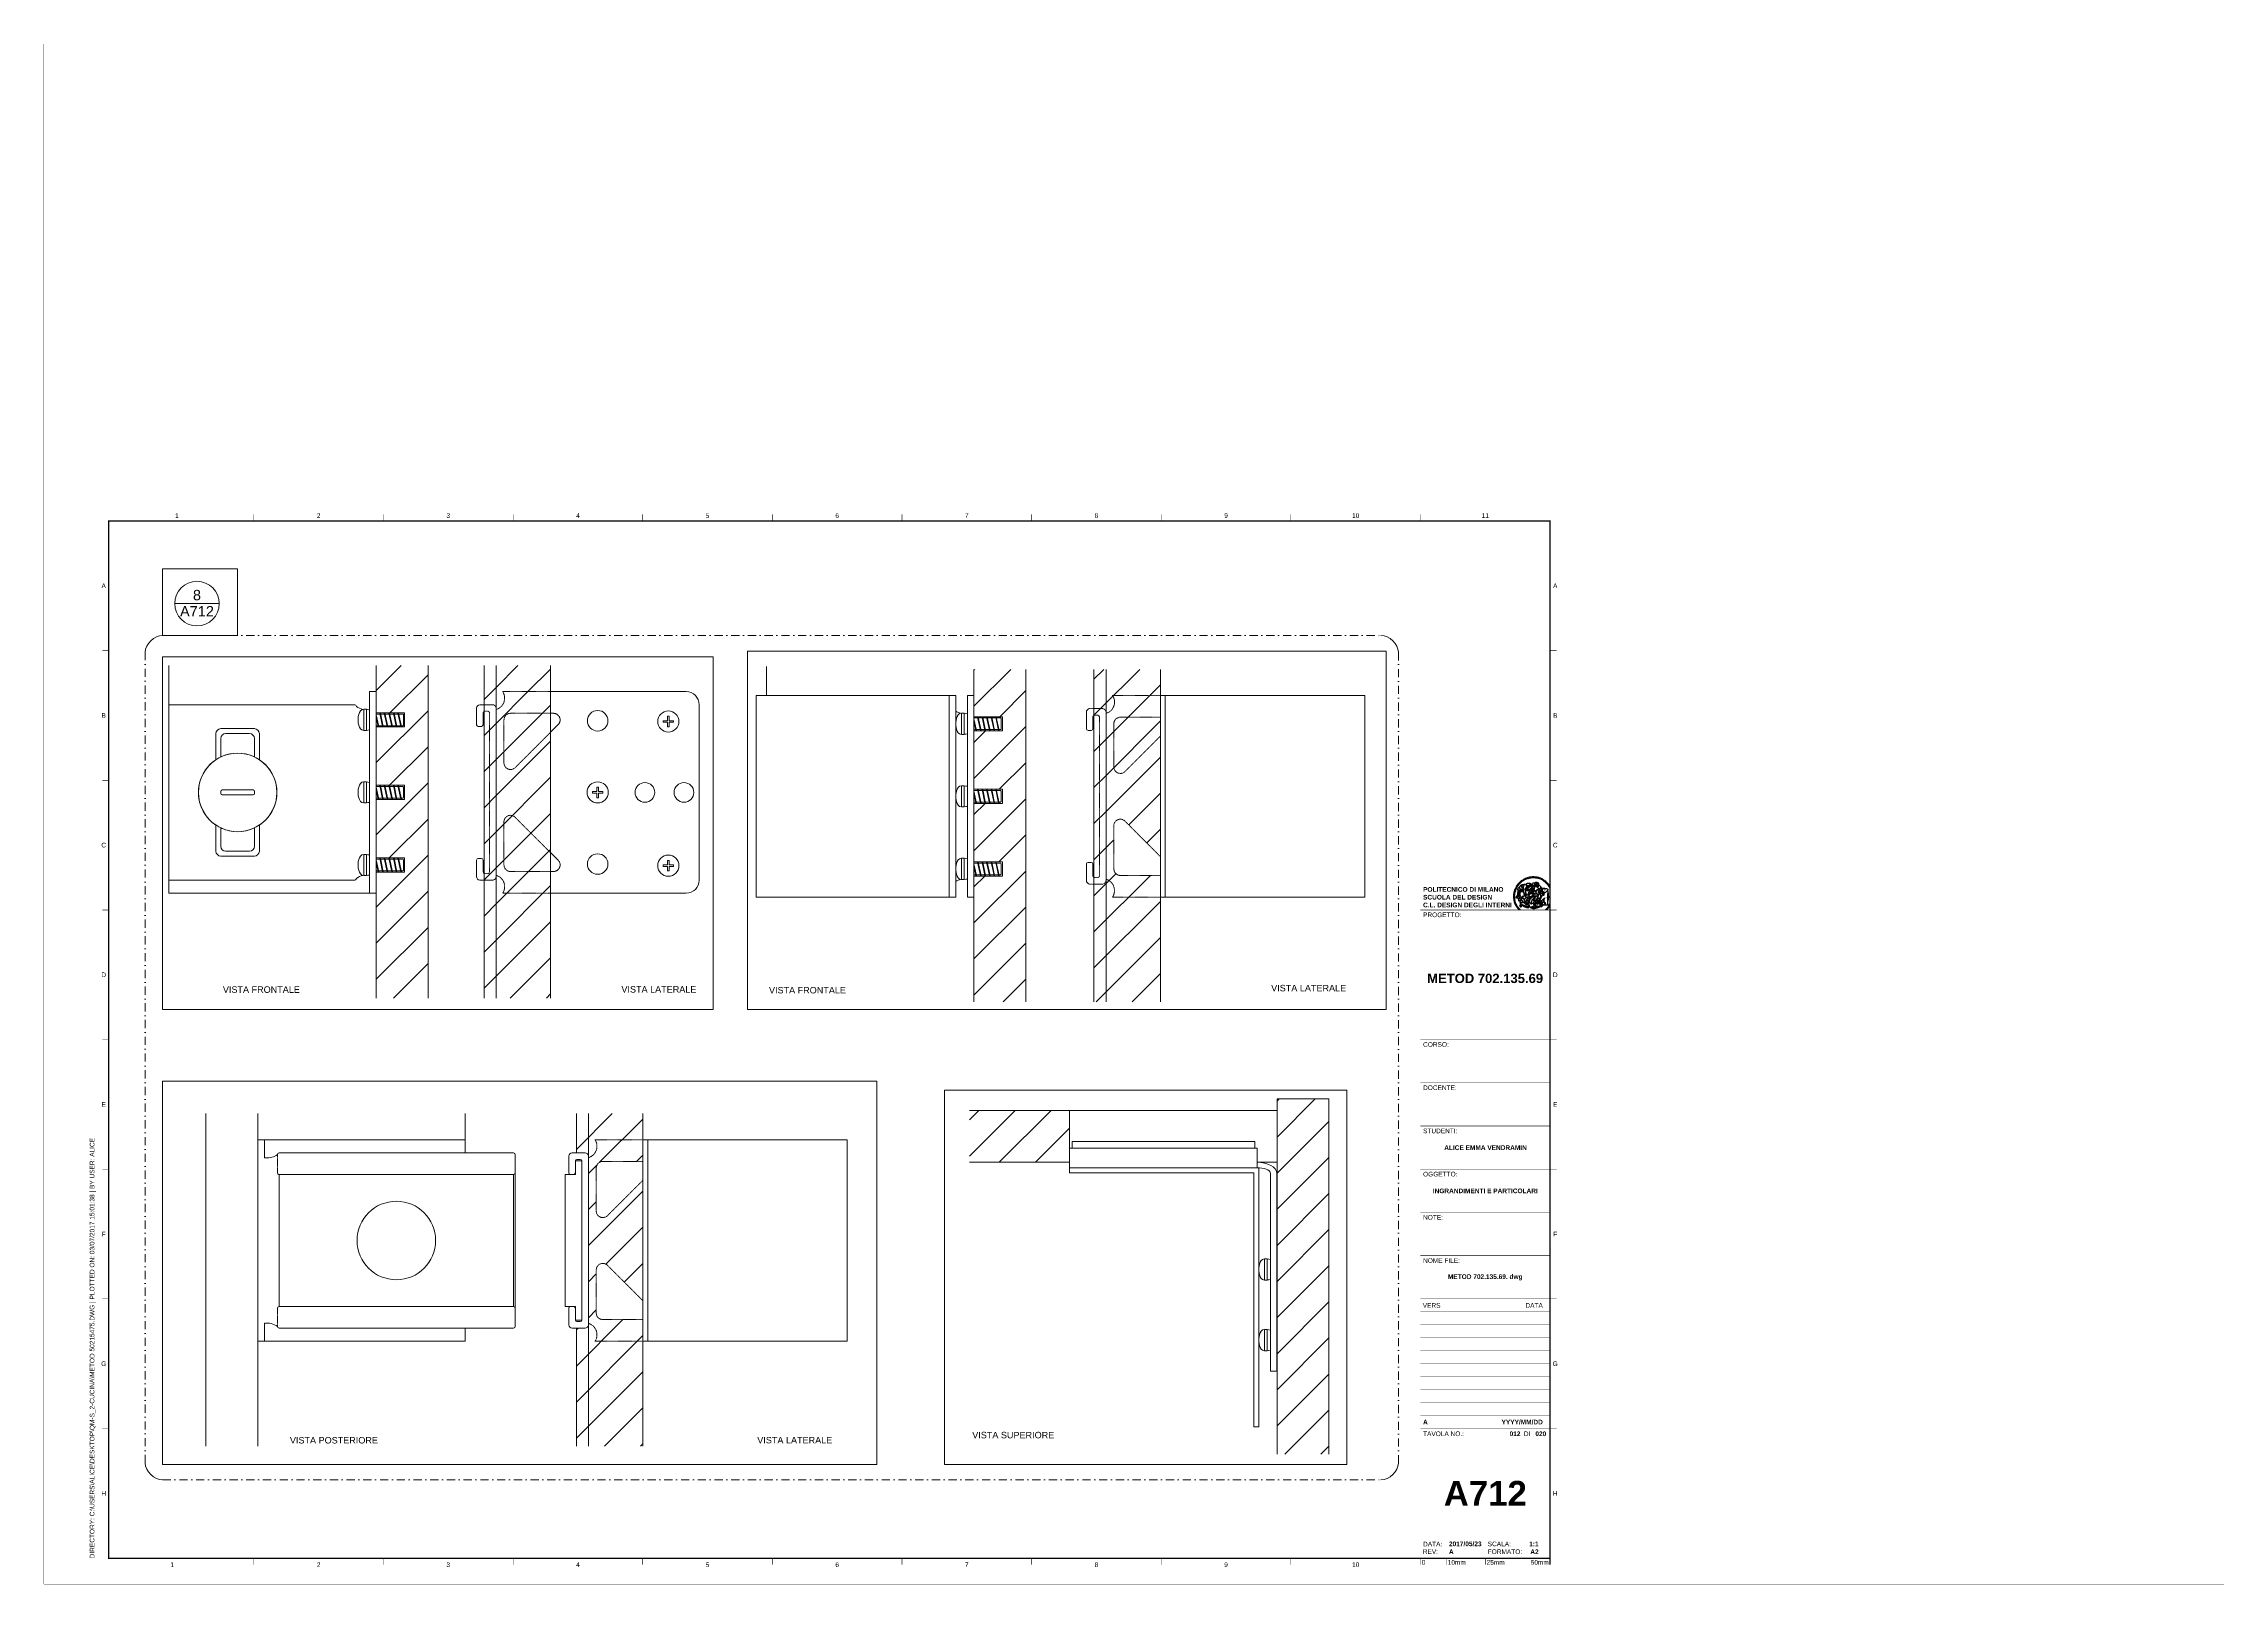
# Paper-space layout 'Layout12' of a CAD drawing. Header units: millimetres. Extents: x -1 to 840, y -1 to 593.
# The model-space entities are those that its viewports show. They can reach past a viewport. Long polylines and large blocks are cut down to what shows.
import ezdxf
from ezdxf.enums import TextEntityAlignment as Align

# ---------------------------------------------------------------- set-up
doc = ezdxf.new("R2010")
doc.units = ezdxf.units.MM
doc.set_wipeout_variables(frame=1)
doc.linetypes.add('CENTERX2', pattern=[4, 2.5, -0.5, 0.5, -0.5])
doc.linetypes.add('TRATTOPUNTO2', pattern=[12.7, 6.35, -3.175, 0, -3.175])
for name, color, linetype, lineweight in [('A-FURN', 8, 'Continuous', 18), ('G-ANNO-DIM', 3, 'Continuous', 18), ('meccanismi', 4, 'Continuous', 18), ('viti', 2, 'Continuous', 18)]:
    doc.layers.add(name, color=color, linetype=linetype, lineweight=lineweight)
doc.layers.add('componenti', color=21, linetype='Continuous', lineweight=18, plot=False)
for name, color, linetype in [('G-ANNO-LOGO', 3, 'Continuous'), ('G-ANNO-TEXT', 3, 'Continuous'), ('G-ANNO-TTLB', 3, 'Continuous')]:
    doc.layers.add(name, color=color, linetype=linetype)
doc.layers.add('G-ANNO-NPLT', color=210, linetype='Continuous', plot=False)
doc.styles.add('ARIAL', font='arial.ttf')
doc.styles.add('ARIAL-BOLD', font='')
doc.styles.add('E-ARIAL', font='arial.ttf')
doc.styles.get("Standard").update_dxf_attribs({"font": 'arial.ttf'})
doc.styles.get('ARIAL-BOLD').set_extended_font_data('Arial', bold=True)
pattern_1 = [(45, (9.5759, -23.677), (-0.69596985, 0.69596985), [])]
pattern_2 = [(45, (-17.3364, -46.5217), (-0.69596985, 0.69596985), [])]

# ---------------------------------------------------------------- blocks, each defined once
blk = doc.blocks.new('logoPolimi')
for p, q in [((-2.37, 0.12), (-2.16, 0.11)), ((-2.37, 0.01), (-2.16, 0.01)), ((-2.36, 0.23), (-2.15, 0.21)), ((-2.35, 0.34), (-2.14, 0.31)), ((-2.33, 0.45), (-2.12, 0.41)), ((-2.3, 0.55), (-2.1, 0.51)), ((-2.28, 0.66), (-2.07, 0.6)), ((-2.24, 0.77), (-2.04, 0.7)), ((-2.2, 0.87), (-2.01, 0.79)), ((-2.16, 0.97), (-1.97, 0.89)), ((-2.11, 1.07), (-1.93, 0.98)), ((-2.06, 1.17), (-1.88, 1.07)), ((-2.01, 1.26), (-1.83, 1.15)), ((-1.94, 1.36), (-1.77, 1.24)), ((-1.88, 1.45), (-1.71, 1.32)), ((-1.84, 0.03), (-1.82, 0.35)), ((-1.81, 1.53), (-1.65, 1.4)), ((-1.74, 1.61), (-1.58, 1.47)), ((-1.73, 0.59), (-1.73, 0.59)), ((-1.73, 0.59), (-1.73, 0.59)), ((-1.66, 1.69), (-1.51, 1.54)), ((-1.65, 0.57), (-1.65, 0.57)), ((-1.59, 1.12), (-1.59, 1.12)), ((-1.58, 1.77), (-1.44, 1.61)), ((-1.51, 0.55), (-1.51, 0.55)), ((-1.51, 0.55), (-1.51, 0.55)), ((-1.49, 1.84), (-1.36, 1.68)), ((-1.41, 1.91), (-1.28, 1.74)), ((-1.32, 1.97), (-1.2, 1.8)), ((-1.31, 0.79), (-1.21, 0.75)), ((-1.21, 0.75), (-1.31, 0.79)), ((-1.21, 0.75), (-1.31, 0.79)), ((-1.22, 2.03), (-1.11, 1.85)), ((-1.21, 0.75), (-1.21, 0.75)), ((-1.21, 0.75), (-1.21, 0.75)), ((-1.19, 0.76), (-1.19, 0.76)), ((-1.19, 0.76), (-1.19, 0.76)), ((-1.17, 0.99), (-1.18, 0.99)), ((-1.18, 0.99), (-1.17, 0.99)), ((-1.16, 0.57), (-1.16, 0.57)), ((-1.16, 0.57), (-1.16, 0.57)), ((-1.13, 2.09), (-1.03, 1.9)), ((-1.1, 0.01), (-0.99, 0.06)), ((-0.99, 0.06), (-1.1, 0.01)), ((-0.99, 0.06), (-1.1, 0.01)), ((-1.03, 2.14), (-0.94, 1.95)), ((-0.99, 0.06), (-0.99, 0.06)), ((-0.99, 0.06), (-0.99, 0.06)), ((-0.97, 0.79), (-0.98, 0.79)), ((-0.89, 0.84), (-0.97, 0.79)), ((-0.97, 0.79), (-0.89, 0.84)), ((-0.96, 1.41), (-0.96, 1.41)), ((-0.96, 1.41), (-0.96, 1.41)), ((-0.93, 2.18), (-0.84, 1.99)), ((-0.89, 0.84), (-0.82, 0.87)), ((-0.82, 0.87), (-0.89, 0.84)), ((-0.89, 0.84), (-0.82, 0.87)), ((-0.88, 0.83), (-0.89, 0.84)), ((-0.85, 1.39), (-0.85, 1.39)), ((-0.85, 1.39), (-0.85, 1.39)), ((-0.84, 0.14), (-0.84, 0.14)), ((-0.83, 2.22), (-0.75, 2.03)), ((-0.77, 1.08), (-0.78, 1.08)), ((-0.78, 1.08), (-0.77, 1.08)), ((-0.61, 1.12), (-0.77, 1.08)), ((-0.77, 1.08), (-0.61, 1.12)), ((-0.77, 1.08), (-0.61, 1.12)), ((-0.75, 1.3), (-0.76, 1.29)), ((-0.76, 1.29), (-0.75, 1.3)), ((-0.72, 2.26), (-0.66, 2.06)), ((-0.65, 0.99), (-0.7, 0.96)), ((-0.69, 0.18), (-0.68, 0.18)), ((-0.66, 0.93), (-0.66, 0.93)), ((-0.66, 0.93), (-0.64, 0.93)), ((-0.66, 0.93), (-0.66, 0.93)), ((-0.66, 0.93), (-0.66, 0.93)), ((-0.63, 1.01), (-0.63, 1.01)), ((-0.63, 1.01), (-0.62, 1.01)), ((-0.63, 0.66), (-0.63, 0.66)), ((-0.61, 2.29), (-0.56, 2.09)), ((-0.6, 1.12), (-0.61, 1.12)), ((-0.61, 1.12), (-0.6, 1.12)), ((-0.61, 1.12), (-0.6, 1.12)), ((-0.61, 0.86), (-0.57, 0.85)), ((-0.57, 0.85), (-0.61, 0.86)), ((-0.61, 0.86), (-0.57, 0.85)), ((-0.53, 1.08), (-0.6, 1.12)), ((-0.6, 1.12), (-0.6, 1.11)), ((-0.6, 1.12), (-0.53, 1.08)), ((-0.57, 0.8), (-0.59, 0.8)), ((-0.57, 0.85), (-0.53, 0.84)), ((-0.57, 0.85), (-0.57, 0.85)), ((-0.57, 0.85), (-0.57, 0.85)), ((-0.57, 0.85), (-0.53, 0.84)), ((-0.56, 0.29), (-0.49, 0.48)), ((-0.56, 0.14), (-0.56, 0.29)), ((-0.5, 0.11), (-0.56, 0.14)), ((-0.53, 0.84), (-0.51, 0.84)), ((-0.53, 0.84), (-0.51, 0.84)), ((-0.53, 0.84), (-0.53, 0.84)), ((-0.51, 2.32), (-0.46, 2.11)), ((-0.51, 0.11), (-0.51, 0.11)), ((-0.51, 0.11), (-0.51, 0.11)), ((-0.34, 0.33), (-0.5, 0.11)), ((-0.49, 0.48), (-0.41, 0.55)), ((-0.42, 0.8), (-0.47, 0.79)), ((-0.42, 0.8), (-0.47, 0.79)), ((-0.47, 0.79), (-0.45, 0.76)), ((-0.47, 0.79), (-0.45, 0.76)), ((-0.45, 1.14), (-0.42, 1.11)), ((-0.42, 1.26), (-0.36, 1.22)), ((-0.41, 0.55), (-0.34, 0.49)), ((-0.4, 2.34), (-0.36, 2.13)), ((-0.4, 1.37), (-0.38, 1.38)), ((-0.39, 1.37), (-0.4, 1.37)), ((-0.35, 1.33), (-0.4, 1.37)), ((-0.39, 1.24), (-0.4, 1.23)), ((-0.38, 1.14), (-0.38, 1.14)), ((-0.34, 0.49), (-0.09, 0.48)), ((-0.16, 0.32), (-0.34, 0.33)), ((-0.14, 0.32), (-0.31, 0.34)), ((-0.29, 2.35), (-0.26, 2.14)), ((-0.28, 1.3), (-0.29, 1.3)), ((-0.28, 1.3), (-0.28, 1.3)), ((-0.18, 2.36), (-0.16, 2.15)), ((-0.16, 1.24), (-0.16, 1.25)), ((-0.16, 1.25), (-0.16, 1.25)), ((-0.16, 0.49), (-0.14, 0.64)), ((-0.06, 0.27), (-0.16, 0.32)), ((-0.1, 0.88), (-0.09, 0.87)), ((-0.08, 1.37), (-0.08, 1.38)), ((-0.08, 1.23), (-0.05, 1.21)), ((-0.05, 1.21), (-0.08, 1.23)), ((-0.08, 1.23), (-0.05, 1.21)), ((-0.07, 2.37), (-0.06, 2.16)), ((-0.03, 0.26), (-0.06, 0.27)), ((-0.05, 1.21), (-0.04, 1.21)), ((-0.04, 1.21), (-0.05, 1.21)), ((-0.04, 1.21), (-0.04, 1.21)), ((-0.04, 1.21), (-0.04, 1.21)), ((-0.04, 0.48), (-0.03, 0.26)), ((0.03, 1.15), (0.03, 1.15)), ((0.03, 0.66), (0.03, 0.67)), ((0.04, 2.37), (0.04, 2.16)), ((0.07, 0.58), (0.07, 0.57)), ((0.1, 1.18), (0.1, 1.18)), ((0.1, 0.84), (0.1, 0.84)), ((0.13, 1.32), (0.17, 1.19)), ((0.15, 2.36), (0.14, 2.16)), ((0.14, 0.71), (0.34, 0.65)), ((0.31, 0.56), (0.17, 0.63)), ((0.26, 2.36), (0.24, 2.15)), ((0.27, 1.61), (0.27, 1.61)), ((0.27, 1.61), (0.27, 1.61)), ((0.27, 1.61), (0.27, 1.61)), ((0.29, 1.29), (0.29, 1.29)), ((0.29, 1.29), (0.29, 1.29)), ((0.29, 1.29), (0.29, 1.29)), ((0.29, 1.29), (0.29, 1.29)), ((0.33, 0.49), (0.34, 0.49)), ((0.33, 0.03), (0.35, 0.03)), ((0.33, 0.03), (0.35, 0.03)), ((0.37, 2.34), (0.34, 2.13)), ((0.34, 0.65), (0.34, 0.64)), ((0.35, 0.03), (0.57, 0.06)), ((0.35, 0.03), (0.57, 0.06)), ((0.35, 0.03), (0.35, 0.03)), ((0.35, 0.03), (0.35, 0.03)), ((0.38, 1.36), (0.37, 1.35)), ((0.38, 0.34), (0.37, 0.34)), ((0.38, 0.34), (0.38, 0.34)), ((0.43, 0.67), (0.39, 0.64)), ((0.48, 2.32), (0.44, 2.12)), ((0.49, 1.05), (0.51, 1.13)), ((0.51, 1.13), (0.49, 1.05)), ((0.49, 1.05), (0.51, 1.13)), ((0.51, 1.31), (0.5, 1.29)), ((0.51, 1.13), (0.52, 1.23)), ((0.52, 1.23), (0.51, 1.23)), ((0.51, 1.23), (0.52, 1.23)), ((0.52, 1.23), (0.51, 1.13)), ((0.51, 1.13), (0.52, 1.23)), ((0.52, 1.24), (0.6, 1.37)), ((0.52, 1.23), (0.6, 1.36)), ((0.6, 1.36), (0.52, 1.23)), ((0.52, 1.23), (0.52, 1.23)), ((0.52, 1.23), (0.52, 1.24)), ((0.52, 1.23), (0.52, 1.23)), ((0.55, 1.07), (0.53, 1.06)), ((0.53, 1.04), (0.53, 1.06)), ((0.53, 1.05), (0.53, 1.04)), ((0.59, 2.3), (0.54, 2.09)), ((0.54, 0.3), (0.63, 0.32)), ((0.54, -0.08), (0.61, 0.06)), ((0.61, 0.06), (0.54, -0.08)), ((0.54, -0.08), (0.61, 0.06)), ((0.56, 0.19), (0.59, 0.21)), ((0.57, 1.07), (0.57, 1.07)), ((0.57, 1.07), (0.57, 1.07)), ((0.57, 1.07), (0.57, 1.07)), ((0.57, 1.07), (0.57, 1.07)), ((0.57, 1.07), (0.57, 1.07)), ((0.57, 1.07), (0.57, 1.07)), ((0.57, 1.07), (0.57, 1.07)), ((0.58, 0.3), (0.59, 0.29)), ((0.59, 0.78), (0.59, 0.79)), ((0.59, 0.79), (0.59, 0.79)), ((0.59, 0.79), (0.59, 0.79)), ((0.59, 0.79), (0.59, 0.78)), ((0.61, 0.06), (0.6, 0.07)), ((0.6, 0.07), (0.61, 0.06)), ((0.61, 0.06), (0.61, 0.07)), ((0.62, 0.21), (0.65, 0.22)), ((0.69, 2.27), (0.63, 2.07)), ((0.64, 1.37), (0.65, 1.37)), ((0.69, 0.86), (0.68, 0.86)), ((0.68, 0.86), (0.69, 0.86)), ((0.68, 0.76), (0.68, 0.76)), ((0.8, 2.23), (0.73, 2.03)), ((0.76, 0.26), (0.76, 0.26)), ((0.9, 2.19), (0.82, 2)), ((0.82, 0.35), (0.84, 0.36)), ((0.82, 0.35), (0.82, 0.35)), ((0.84, 0.36), (0.84, 0.37)), ((0.85, 0.34), (1.05, 0.35)), ((1, 2.15), (0.91, 1.96)), ((0.93, 1.05), (0.93, 1.05)), ((0.93, 1.05), (0.93, 1.05)), ((0.93, 1.05), (0.93, 1.04)), ((0.93, 1.05), (0.93, 1.05)), ((0.97, 0.66), (0.96, 0.66)), ((1.01, 0.97), (0.98, 0.96)), ((1.1, 2.1), (1, 1.91)), ((1.2, 2.04), (1.09, 1.86)), ((1.17, 0.96), (1.17, 0.95)), ((1.17, 0.95), (1.17, 0.95)), ((1.29, 1.99), (1.18, 1.81)), ((1.38, 1.92), (1.26, 1.75)), ((1.34, 0.37), (1.26, 0.04)), ((1.27, 0.37), (1.27, 0.38)), ((1.28, 0.95), (1.28, 0.95)), ((1.47, 1.86), (1.34, 1.69)), ((1.37, 0.73), (1.46, 0.81)), ((1.41, 0.4), (1.41, 0.41)), ((1.56, 1.79), (1.42, 1.63)), ((1.64, 1.71), (1.49, 1.56)), ((1.49, 0.9), (1.57, 0.92)), ((1.72, 1.63), (1.56, 1.49)), ((1.67, 0.6), (1.57, 0.53)), ((1.79, 1.55), (1.63, 1.41)), ((1.86, 1.47), (1.7, 1.34)), ((1.93, 1.38), (1.76, 1.26)), ((1.99, 1.29), (1.81, 1.17)), ((2.05, 1.19), (1.87, 1.09)), ((2.1, 1.1), (1.92, 1)), ((2.15, 1), (1.96, 0.91)), ((2.19, 0.9), (2, 0.82)), ((2.23, 0.79), (2.04, 0.72)), ((2.27, 0.69), (2.07, 0.63)), ((2.3, 0.58), (2.09, 0.53)), ((2.32, 0.47), (2.12, 0.43)), ((2.34, 0.37), (2.13, 0.33)), ((2.36, 0.26), (2.15, 0.23)), ((2.37, 0.15), (2.16, 0.13)), ((2.37, 0.04), (2.16, 0.03)), ((-2.37, -0.1), (-2.16, -0.09)), ((-2.36, -0.21), (-2.15, -0.19)), ((-2.35, -0.32), (-2.14, -0.29)), ((-2.33, -0.43), (-2.12, -0.39)), ((-2.31, -0.54), (-2.1, -0.49)), ((-2.28, -0.65), (-2.08, -0.59)), ((-2.25, -0.75), (-2.05, -0.69)), ((-2.21, -0.86), (-2.02, -0.78)), ((-2.17, -0.96), (-1.98, -0.87)), ((-2.12, -1.06), (-1.93, -0.96)), ((-2.07, -1.16), (-1.89, -1.05)), ((-2.04, -0.15), (-1.97, -0.2)), ((-2.01, -1.25), (-1.84, -1.14)), ((-1.95, -1.34), (-1.78, -1.22)), ((-1.89, -1.43), (-1.72, -1.31)), ((-1.82, -1.52), (-1.66, -1.38)), ((-1.75, -1.6), (-1.59, -1.46)), ((-1.67, -1.68), (-1.52, -1.53)), ((-1.58, -0.12), (-1.6, -0.18)), ((-1.6, -0.18), (-1.58, -0.28)), ((-1.57, -0.54), (-1.59, -0.54)), ((-1.59, -0.54), (-1.59, -0.54)), ((-1.59, -1.76), (-1.45, -1.6)), ((-1.56, -0.32), (-1.56, -0.31)), ((-1.56, -0.31), (-1.56, -0.31)), ((-1.53, -0.65), (-1.53, -0.65)), ((-1.53, -0.65), (-1.53, -0.65)), ((-1.51, -1.83), (-1.37, -1.67)), ((-1.48, -0.86), (-1.48, -0.85)), ((-1.42, -0.37), (-1.42, -0.37)), ((-1.42, -1.9), (-1.29, -1.73)), ((-1.38, -0.46), (-1.38, -0.46)), ((-1.33, -1.96), (-1.21, -1.79)), ((-1.31, -0.24), (-1.31, -0.23)), ((-1.31, -0.23), (-1.31, -0.24)), ((-1.24, -2.02), (-1.13, -1.84)), ((-1.23, -0.19), (-1.23, -0.19)), ((-1.23, -0.19), (-1.23, -0.19)), ((-1.23, -0.19), (-1.23, -0.19)), ((-1.23, -0.19), (-1.23, -0.19)), ((-1.14, -2.08), (-1.04, -1.89)), ((-1.04, -2.13), (-0.95, -1.94)), ((-1.01, -0.39), (-1.02, -0.39)), ((-1.02, -0.39), (-1.01, -0.39)), ((-1.02, -0.7), (-1.02, -0.7)), ((-1.02, -0.7), (-1.02, -0.7)), ((-1.02, -0.7), (-1.02, -0.7)), ((-0.94, -2.18), (-0.86, -1.98)), ((-0.84, -2.22), (-0.77, -2.02)), ((-0.79, -0.51), (-0.83, -0.58)), ((-0.83, -0.58), (-0.79, -0.51)), ((-0.83, -0.58), (-0.79, -0.51)), ((-0.78, -1.05), (-0.83, -0.94)), ((-0.83, -0.94), (-0.78, -1.05)), ((-0.83, -0.94), (-0.83, -0.94)), ((-0.83, -0.94), (-0.78, -1.05)), ((-0.82, -1.23), (-0.82, -1.23)), ((-0.82, -1.23), (-0.77, -1.23)), ((-0.77, -1.23), (-0.82, -1.23)), ((-0.82, -1.23), (-0.82, -1.23)), ((-0.77, -1.23), (-0.82, -1.23)), ((-0.75, -0.96), (-0.8, -0.89)), ((-0.8, -0.89), (-0.79, -0.92)), ((-0.79, -0.92), (-0.8, -0.89)), ((-0.8, -0.89), (-0.75, -0.96)), ((-0.79, -0.92), (-0.8, -0.89)), ((-0.8, -0.89), (-0.8, -0.89)), ((-0.8, -0.89), (-0.75, -0.96)), ((-0.79, -0.92), (-0.78, -0.95)), ((-0.78, -0.95), (-0.79, -0.92)), ((-0.78, -0.95), (-0.79, -0.92)), ((-0.77, -0.49), (-0.78, -0.48)), ((-0.78, -0.48), (-0.77, -0.49)), ((-0.78, -0.95), (-0.76, -1)), ((-0.76, -1), (-0.78, -0.95)), ((-0.76, -1), (-0.78, -0.95)), ((-0.71, -0.89), (-0.75, -0.87)), ((-0.75, -0.87), (-0.71, -0.89)), ((-0.75, -0.87), (-0.71, -0.89)), ((-0.72, -1.01), (-0.75, -0.96)), ((-0.75, -0.96), (-0.72, -1.01)), ((-0.75, -0.96), (-0.72, -1.01)), ((-0.74, -2.25), (-0.67, -2.05)), ((-0.64, -0.93), (-0.71, -0.89)), ((-0.71, -0.89), (-0.64, -0.93)), ((-0.71, -0.89), (-0.64, -0.93)), ((-0.66, -0.53), (-0.66, -0.53)), ((-0.66, -0.53), (-0.66, -0.53)), ((-0.66, -0.53), (-0.66, -0.53)), ((-0.63, -2.29), (-0.57, -2.08)), ((-0.52, -2.31), (-0.48, -2.11)), ((-0.39, -0.81), (-0.51, -0.69)), ((-0.51, -1.04), (-0.5, -1.04)), ((-0.48, -0.42), (-0.48, -0.42)), ((-0.48, -0.42), (-0.48, -0.42)), ((-0.48, -0.42), (-0.48, -0.42)), ((-0.42, -2.33), (-0.38, -2.13)), ((-0.41, -0.51), (-0.41, -0.51)), ((-0.38, -0.05), (-0.39, -0.12)), ((-0.39, -0.12), (-0.37, -0.1)), ((-0.35, -0.14), (-0.37, -0.08)), ((-0.37, -0.09), (-0.37, -0.09)), ((-0.33, -0.12), (-0.35, -0.14)), ((-0.32, -0.14), (-0.35, -0.14)), ((-0.35, -0.18), (-0.34, -0.22)), ((-0.34, -0.08), (-0.29, -0.16)), ((-0.34, -0.22), (-0.34, -0.22)), ((-0.27, -0.17), (-0.32, -0.14)), ((-0.31, -2.35), (-0.28, -2.14)), ((-0.25, -0.91), (-0.26, -0.9)), ((-0.26, -1.29), (0.1, -1.2)), ((0.1, -1.2), (-0.26, -1.29)), ((0.08, -1.4), (-0.26, -1.29)), ((-0.26, -1.29), (0.08, -1.4)), ((-0.26, -1.38), (-0.26, -1.29)), ((-0.26, -1.29), (-0.26, -1.29)), ((-0.26, -1.29), (-0.26, -1.38)), ((-0.26, -1.29), (0.08, -1.4)), ((-0.26, -1.29), (-0.26, -1.29)), ((0.08, -1.49), (-0.26, -1.38)), ((-0.26, -1.38), (0.09, -1.49)), ((-0.2, -2.36), (-0.18, -2.15)), ((-0.14, -0.15), (-0.16, -0.13)), ((-0.11, -0.04), (-0.12, -0.05)), ((-0.09, -2.37), (-0.08, -2.16)), ((-0.04, -0.41), (-0.01, -0.44)), ((-0.01, -0.44), (-0.04, -0.41)), ((-0.04, -0.41), (-0.01, -0.44)), ((0.03, -2.37), (0.02, -2.16)), ((0.07, -0.84), (0.07, -0.84)), ((0.07, -0.84), (0.07, -0.84)), ((0.1, -1.2), (0.08, -1.32)), ((0.08, -1.32), (0.13, -1.2)), ((0.08, -1.4), (0.72, -1.22)), ((0.72, -1.22), (0.08, -1.4)), ((0.08, -1.4), (0.72, -1.22)), ((0.72, -1.31), (0.08, -1.49)), ((0.08, -1.44), (0.08, -1.4)), ((0.08, -1.4), (0.08, -1.44)), ((0.08, -1.4), (0.08, -1.49)), ((0.08, -1.49), (0.08, -1.44)), ((0.08, -1.44), (0.08, -1.44)), ((0.08, -1.44), (0.08, -1.45)), ((0.08, -1.45), (0.08, -1.46)), ((0.08, -1.46), (0.08, -1.49)), ((0.1, -1.01), (0.09, -0.86)), ((0.1, -1.01), (0.09, -0.86)), ((0.09, -1.49), (0.72, -1.31)), ((0.1, -1.2), (0.12, -1.04)), ((0.12, -1.04), (0.1, -1.2)), ((0.13, -1.2), (0.1, -1.2)), ((0.1, -1.2), (0.13, -1.2)), ((0.13, -1.2), (0.1, -1.2)), ((0.1, -1.2), (0.1, -1.2)), ((0.11, -0.44), (0.11, -0.44)), ((0.11, -0.44), (0.11, -0.44)), ((0.12, -0.21), (0.12, -0.21)), ((0.12, -0.21), (0.12, -0.21)), ((0.12, -0.21), (0.12, -0.21)), ((0.12, -0.21), (0.12, -0.21)), ((0.12, -0.21), (0.12, -0.21)), ((0.12, -0.21), (0.12, -0.21)), ((0.12, -0.21), (0.12, -0.21)), ((0.12, -0.21), (0.12, -0.21)), ((0.12, -0.21), (0.12, -0.21)), ((0.12, -0.21), (0.12, -0.21)), ((0.12, -0.21), (0.12, -0.21)), ((0.12, -0.21), (0.12, -0.21)), ((0.12, -0.21), (0.12, -0.21)), ((0.12, -0.56), (0.14, -0.53)), ((0.14, -0.53), (0.12, -0.56)), ((0.12, -0.56), (0.14, -0.53)), ((0.12, -1.04), (0.12, -1.04)), ((0.12, -1.04), (0.12, -1.04)), ((0.12, -1.04), (0.12, -1.04)), ((0.14, -2.37), (0.12, -2.16)), ((0.21, -0.99), (0.13, -1.2)), ((0.13, -1.2), (0.21, -0.99)), ((0.36, -1.14), (0.13, -1.2)), ((0.13, -1.2), (0.26, -1.17)), ((0.14, -0.53), (0.16, -0.49)), ((0.16, -0.49), (0.14, -0.53)), ((0.14, -0.53), (0.16, -0.49)), ((0.16, -0.49), (0.16, -0.49)), ((0.16, -0.49), (0.16, -0.49)), ((0.28, -1.19), (0.21, -0.99)), ((0.21, -0.99), (0.31, -1.27)), ((0.25, -2.36), (0.22, -2.15)), ((0.24, -0.17), (0.24, -0.16)), ((0.24, -0.16), (0.24, -0.17)), ((0.25, -0.84), (0.25, -0.88)), ((0.25, -0.88), (0.25, -0.84)), ((0.25, -0.88), (0.25, -0.84)), ((0.25, -0.88), (0.29, -1.17)), ((0.26, -0.88), (0.25, -0.88)), ((0.31, -1.27), (0.25, -0.88)), ((0.26, -1.17), (0.28, -1.16)), ((0.28, -1.16), (0.36, -1.14)), ((0.29, -1.17), (0.28, -1.19)), ((0.35, -2.34), (0.32, -2.14)), ((0.36, -1.14), (0.72, -1.22)), ((0.72, -1.22), (0.36, -1.14)), ((0.46, -2.32), (0.42, -2.12)), ((0.49, -0.31), (0.49, -0.31)), ((0.49, -0.31), (0.49, -0.31)), ((0.5, -0.27), (0.5, -0.27)), ((0.51, -0.27), (0.51, -0.27)), ((0.57, -2.3), (0.52, -2.1)), ((0.68, -2.27), (0.62, -2.07)), ((0.78, -2.24), (0.71, -2.04)), ((0.72, -0.81), (0.75, -0.89)), ((0.72, -1.22), (0.72, -1.31)), ((0.72, -1.31), (0.72, -1.22)), ((0.74, -0.23), (0.74, -0.23)), ((0.74, -0.23), (0.75, -0.24)), ((0.75, -0.23), (0.75, -0.23)), ((0.89, -2.2), (0.81, -2)), ((0.86, -0.25), (0.82, -0.34)), ((0.87, -0.22), (0.86, -0.23)), ((0.87, -0.22), (0.86, -0.25)), ((0.99, -2.15), (0.9, -1.96)), ((0.96, -0.58), (0.96, -0.57)), ((1.09, -2.11), (0.99, -1.92)), ((1.05, -1.05), (1.04, -1.05)), ((1.19, -2.05), (1.08, -1.87)), ((1.28, -2), (1.17, -1.82)), ((1.37, -1.93), (1.25, -1.76)), ((1.31, -0.27), (1.3, -0.26)), ((1.3, -0.26), (1.3, -0.26)), ((1.3, -0.26), (1.3, -0.26)), ((1.3, -0.26), (1.31, -0.27)), ((1.3, -0.26), (1.3, -0.26)), ((1.46, -1.87), (1.33, -1.7)), ((1.54, -1.8), (1.41, -1.64)), ((1.63, -1.72), (1.48, -1.57)), ((1.71, -1.65), (1.55, -1.5)), ((1.78, -1.57), (1.62, -1.43)), ((1.85, -1.48), (1.69, -1.35)), ((1.92, -1.39), (1.75, -1.27)), ((1.98, -1.3), (1.81, -1.19)), ((2.04, -1.21), (1.86, -1.1)), ((2.09, -1.11), (1.91, -1.01)), ((2.14, -1.01), (1.95, -0.92)), ((2.19, -0.91), (1.99, -0.83)), ((2.23, -0.81), (2.03, -0.74)), ((2.26, -0.7), (2.06, -0.64)), ((2.29, -0.6), (2.09, -0.55)), ((2.32, -0.49), (2.11, -0.45)), ((2.34, -0.38), (2.13, -0.35)), ((2.35, -0.27), (2.15, -0.25)), ((2.37, -0.08), (2.16, -0.07)), ((2.36, -0.16), (2.16, -0.15))]:
    blk.add_line(p, q)
for points in [[(-1.9, 0.12), (-1.94, 0.02), (-2.05, -0.09), (-2.05, -0.09)], [(-1.86, 0.38), (-1.86, 0.38), (-1.87, 0.19), (-1.9, 0.12)], [(-1.76, 0.6), (-1.76, 0.6), (-1.84, 0.57), (-1.86, 0.38)], [(-1.86, -0.04), (-1.84, 0.02), (-1.84, 0.03), (-1.84, 0.03)], [(-1.82, 0.78), (-1.83, 0.8), (-1.85, 0.86), (-1.83, 0.88)], [(-1.82, 0.78), (-1.83, 0.8), (-1.85, 0.86), (-1.83, 0.88)], [(-1.83, 0.88), (-1.81, 0.9), (-1.76, 0.96), (-1.76, 0.96)], [(-1.83, 0.88), (-1.81, 0.9), (-1.76, 0.96), (-1.76, 0.96)], [(-1.76, 0.6), (-1.83, 0.7), (-1.78, 0.74), (-1.78, 0.74)], [(-1.78, 0.74), (-1.79, 0.74), (-1.83, 0.7), (-1.76, 0.6)], [(-1.78, 0.74), (-1.8, 0.76), (-1.81, 0.78), (-1.82, 0.78)], [(-1.78, 0.74), (-1.8, 0.76), (-1.81, 0.78), (-1.82, 0.78)], [(-1.82, 0.35), (-1.81, 0.5), (-1.73, 0.59), (-1.73, 0.59)], [(-1.82, -0.19), (-1.73, -0.07), (-1.75, 0.14), (-1.75, 0.3)], [(-1.75, 0.33), (-1.75, 0.17), (-1.73, -0.05), (-1.8, -0.17)], [(-1.78, 0.74), (-1.75, 0.72), (-1.72, 0.69), (-1.68, 0.7)], [(-1.68, 0.7), (-1.72, 0.69), (-1.75, 0.72), (-1.78, 0.74)], [(-1.68, 0.7), (-1.72, 0.69), (-1.75, 0.72), (-1.78, 0.74)], [(-1.78, 0.74), (-1.78, 0.74), (-1.78, 0.74), (-1.78, 0.74)], [(-1.76, 0.96), (-1.68, 1.1), (-1.59, 1.12), (-1.59, 1.12)], [(-1.76, 0.96), (-1.68, 1.1), (-1.6, 1.12), (-1.6, 1.12)], [(-1.73, 0.59), (-1.74, 0.59), (-1.75, 0.6), (-1.76, 0.6)], [(-1.73, 0.59), (-1.74, 0.59), (-1.75, 0.6), (-1.76, 0.6)], [(-1.75, 0.3), (-1.76, 0.47), (-1.65, 0.57), (-1.65, 0.57)], [(-1.65, 0.57), (-1.65, 0.57), (-1.76, 0.5), (-1.75, 0.33)], [(-1.65, 0.57), (-1.68, 0.58), (-1.7, 0.58), (-1.73, 0.59)], [(-1.65, 0.57), (-1.68, 0.58), (-1.7, 0.58), (-1.73, 0.59)], [(-1.5, 0.71), (-1.53, 0.74), (-1.61, 0.71), (-1.68, 0.7)], [(-1.68, 0.7), (-1.61, 0.71), (-1.53, 0.73), (-1.5, 0.71)], [(-1.5, 0.71), (-1.53, 0.73), (-1.61, 0.71), (-1.68, 0.7)], [(-1.51, 0.55), (-1.56, 0.56), (-1.61, 0.56), (-1.65, 0.57)], [(-1.65, 0.57), (-1.61, 0.56), (-1.56, 0.56), (-1.51, 0.55)], [(-1.51, 0.55), (-1.56, 0.56), (-1.61, 0.56), (-1.65, 0.57)], [(-1.59, 1.12), (-1.6, 1.06), (-1.61, 0.99), (-1.61, 0.97)], [(-1.61, 0.97), (-1.61, 0.99), (-1.6, 1.06), (-1.59, 1.12)], [(-1.61, 0.97), (-1.61, 0.99), (-1.6, 1.06), (-1.59, 1.12)], [(-1.61, 0.97), (-1.61, 0.95), (-1.56, 0.88), (-1.54, 0.87)], [(-1.54, 0.87), (-1.56, 0.88), (-1.61, 0.95), (-1.61, 0.97)], [(-1.54, 0.87), (-1.56, 0.88), (-1.61, 0.96), (-1.61, 0.97)], [(-1.59, 1.12), (-1.59, 1.13), (-1.59, 1.15), (-1.58, 1.16)], [(-1.59, 1.12), (-1.59, 1.13), (-1.59, 1.15), (-1.58, 1.16)], [(-1.58, 1.16), (-1.57, 1.21), (-1.52, 1.23), (-1.49, 1.25)], [(-1.58, 1.16), (-1.57, 1.21), (-1.52, 1.23), (-1.49, 1.25)], [(-1.58, 0.36), (-1.58, 0.48), (-1.51, 0.55), (-1.51, 0.55)], [(-1.51, 0.55), (-1.51, 0.55), (-1.58, 0.48), (-1.58, 0.36)], [(-1.51, 0.55), (-1.51, 0.55), (-1.58, 0.48), (-1.58, 0.36)], [(-1.55, 0.04), (-1.55, 0.08), (-1.58, 0.25), (-1.58, 0.36)], [(-1.58, 0.36), (-1.58, 0.25), (-1.55, 0.08), (-1.55, 0.04)], [(-1.58, 0.36), (-1.58, 0.25), (-1.55, 0.08), (-1.55, 0.04)], [(-1.58, -0.12), (-1.57, -0.06), (-1.55, 0.02), (-1.55, 0.04)], [(-1.55, 0.04), (-1.55, 0.02), (-1.57, -0.06), (-1.58, -0.12)], [(-1.55, 0.04), (-1.55, 0.02), (-1.56, -0.04), (-1.57, -0.1)], [(-1.54, 0.87), (-1.52, 0.85), (-1.47, 0.83), (-1.44, 0.83)], [(-1.44, 0.83), (-1.47, 0.83), (-1.52, 0.85), (-1.54, 0.87)], [(-1.45, 0.83), (-1.47, 0.83), (-1.52, 0.85), (-1.54, 0.87)], [(-1.51, 0.55), (-1.33, 0.54), (-1.16, 0.57), (-1.16, 0.57)], [(-1.16, 0.57), (-1.16, 0.57), (-1.33, 0.54), (-1.51, 0.55)], [(-1.16, 0.57), (-1.16, 0.57), (-1.33, 0.54), (-1.51, 0.55)], [(-1.5, 0.71), (-1.46, 0.68), (-1.4, 0.62), (-1.33, 0.66)], [(-1.33, 0.66), (-1.4, 0.62), (-1.46, 0.68), (-1.5, 0.71)], [(-1.33, 0.66), (-1.4, 0.62), (-1.46, 0.68), (-1.5, 0.71)], [(-1.49, 1.25), (-1.46, 1.26), (-1.42, 1.33), (-1.39, 1.36)], [(-1.49, 1.25), (-1.46, 1.27), (-1.43, 1.34), (-1.39, 1.36)], [(-1.31, 0.79), (-1.33, 0.79), (-1.42, 0.83), (-1.45, 0.83)], [(-1.44, 0.83), (-1.42, 0.83), (-1.33, 0.79), (-1.31, 0.79)], [(-1.31, 0.79), (-1.33, 0.79), (-1.42, 0.83), (-1.44, 0.83)], [(-1.35, 1.1), (-1.4, 1.17), (-1.36, 1.23), (-1.29, 1.31)], [(-1.29, 1.31), (-1.36, 1.23), (-1.4, 1.17), (-1.35, 1.1)], [(-1.35, 1.1), (-1.4, 1.17), (-1.36, 1.23), (-1.29, 1.31)], [(-1.39, 1.36), (-1.35, 1.38), (-1.26, 1.4), (-1.19, 1.41)], [(-1.39, 1.36), (-1.35, 1.38), (-1.26, 1.4), (-1.19, 1.41)], [(-1.18, 0.99), (-1.24, 0.97), (-1.3, 1.03), (-1.35, 1.1)], [(-1.35, 1.1), (-1.3, 1.03), (-1.24, 0.97), (-1.18, 0.99)], [(-1.18, 1), (-1.24, 0.97), (-1.3, 1.03), (-1.35, 1.1)], [(-1.33, 0.66), (-1.28, 0.7), (-1.23, 0.73), (-1.21, 0.75)], [(-1.21, 0.75), (-1.23, 0.73), (-1.28, 0.7), (-1.33, 0.66)], [(-1.21, 0.75), (-1.23, 0.73), (-1.28, 0.7), (-1.33, 0.66)], [(-1.29, 1.31), (-1.22, 1.39), (-1.01, 1.41), (-0.96, 1.41)], [(-0.96, 1.41), (-1.01, 1.41), (-1.22, 1.39), (-1.29, 1.31)], [(-1.29, 1.31), (-1.22, 1.39), (-1.01, 1.41), (-0.96, 1.41)], [(-1.24, -0.02), (-1.21, -0.01), (-1.1, 0.01), (-1.1, 0.01)], [(-1.1, 0.01), (-1.1, 0.01), (-1.21, -0.01), (-1.24, -0.02)], [(-1.1, 0.01), (-1.1, 0.01), (-1.21, -0.01), (-1.24, -0.02)], [(-1.21, 0.75), (-1.2, 0.75), (-1.19, 0.76), (-1.19, 0.76)], [(-1.19, 0.76), (-1.19, 0.76), (-1.2, 0.75), (-1.21, 0.75)], [(-1.19, 0.76), (-1.19, 0.76), (-1.2, 0.76), (-1.21, 0.75)], [(-1.19, 1.41), (-1.11, 1.43), (-0.97, 1.41), (-0.97, 1.41)], [(-1.19, 1.41), (-1.12, 1.43), (-0.98, 1.41), (-0.98, 1.41)], [(-1.19, 0.76), (-1.19, 0.77), (-1.18, 0.78), (-1.18, 0.79)], [(-1.18, 0.79), (-1.18, 0.78), (-1.19, 0.77), (-1.19, 0.76)], [(-1.19, 0.76), (-1.19, 0.77), (-1.19, 0.78), (-1.18, 0.79)], [(-1.18, 0.68), (-1.18, 0.68), (-1.19, 0.71), (-1.19, 0.76)], [(-1.19, 0.76), (-1.19, 0.71), (-1.18, 0.68), (-1.18, 0.68)], [(-1.18, 0.68), (-1.18, 0.68), (-1.19, 0.71), (-1.19, 0.76)], [(-1.18, 0.97), (-1.18, 0.97), (-1.18, 0.98), (-1.17, 0.99)], [(-1.17, 0.99), (-1.18, 0.98), (-1.18, 0.97), (-1.18, 0.97)], [(-1.18, 0.97), (-1.18, 0.97), (-1.18, 0.98), (-1.17, 0.99)], [(-1.18, 0.79), (-1.17, 0.86), (-1.18, 0.95), (-1.18, 0.97)], [(-1.18, 0.97), (-1.18, 0.95), (-1.17, 0.86), (-1.18, 0.79)], [(-1.18, 0.79), (-1.17, 0.86), (-1.18, 0.95), (-1.18, 0.97)], [(-1.16, 0.57), (-1.17, 0.6), (-1.18, 0.64), (-1.18, 0.68)], [(-1.18, 0.68), (-1.18, 0.64), (-1.17, 0.6), (-1.16, 0.57)], [(-1.16, 0.57), (-1.17, 0.6), (-1.18, 0.64), (-1.18, 0.68)], [(-1.17, 0.99), (-1.17, 1.03), (-1.16, 1.09), (-1.14, 1.13)], [(-1.09, 0.42), (-1.1, 0.44), (-1.14, 0.48), (-1.16, 0.57)], [(-1.16, 0.57), (-1.14, 0.48), (-1.1, 0.44), (-1.09, 0.42)], [(-1.09, 0.42), (-1.1, 0.44), (-1.14, 0.48), (-1.16, 0.57)], [(-1.14, 1.13), (-1.12, 1.18), (-1.05, 1.31), (-1.05, 1.31)], [(-1.12, 0.46), (-1.12, 0.46), (-1.13, 0.38), (-1.11, 0.26)], [(-1.11, 0.26), (-1.08, 0.14), (-1.05, 0.03), (-1.05, 0.03)], [(-1.02, 0.32), (-1.02, 0.32), (-1.08, 0.4), (-1.09, 0.42)], [(-1.09, 0.42), (-1.08, 0.4), (-1.02, 0.32), (-1.02, 0.32)], [(-1.02, 0.32), (-1.02, 0.32), (-1.08, 0.4), (-1.09, 0.42)], [(-0.98, 0.2), (-0.98, 0.21), (-1.02, 0.32), (-1.02, 0.32)], [(-1.02, 0.32), (-1.02, 0.32), (-0.98, 0.21), (-0.98, 0.2)], [(-0.98, 0.2), (-0.98, 0.21), (-1.02, 0.32), (-1.02, 0.32)], [(-1.01, 0.12), (-1, 0.16), (-0.98, 0.19), (-0.98, 0.2)], [(-0.98, 0.2), (-0.98, 0.19), (-1, 0.16), (-1.01, 0.12)], [(-1.01, 0.12), (-1, 0.16), (-0.98, 0.19), (-0.98, 0.2)], [(-0.99, 0.06), (-1, 0.07), (-1.01, 0.1), (-1.01, 0.12)], [(-1.01, 0.12), (-1.01, 0.1), (-1, 0.07), (-0.99, 0.06)], [(-0.99, 0.06), (-1, 0.07), (-1.01, 0.1), (-1.01, 0.12)], [(-0.99, 0.06), (-0.99, 0.06), (-0.99, 0.06), (-0.98, 0.05)], [(-0.98, 0.05), (-0.99, 0.06), (-0.99, 0.06), (-0.99, 0.06)], [(-0.99, 0.05), (-0.99, 0.06), (-0.99, 0.06), (-0.99, 0.06)], [(-0.95, 0.02), (-0.96, 0.03), (-0.97, 0.04), (-0.99, 0.05)], [(-0.98, 1.41), (-0.98, 1.41), (-0.97, 1.41), (-0.96, 1.41)], [(-0.98, 0.81), (-0.94, 0.85), (-0.92, 0.93), (-0.91, 0.97)], [(-0.91, 0.97), (-0.92, 0.93), (-0.94, 0.85), (-0.98, 0.81)], [(-0.91, 0.97), (-0.92, 0.93), (-0.94, 0.85), (-0.98, 0.81)], [(-0.98, 0.79), (-0.98, 0.81), (-0.98, 0.81), (-0.98, 0.81)], [(-0.98, 0.81), (-0.98, 0.81), (-0.98, 0.81), (-0.98, 0.79)], [(-0.98, 0.81), (-0.98, 0.81), (-0.98, 0.81), (-0.98, 0.79)], [(-0.98, 0.79), (-0.98, 0.79), (-0.98, 0.78), (-0.97, 0.77)], [(-0.98, 0.79), (-0.98, 0.79), (-0.98, 0.78), (-0.97, 0.77)], [(-0.98, 0.05), (-0.97, 0.04), (-0.96, 0.03), (-0.95, 0.02)], [(-0.95, 0.02), (-0.96, 0.03), (-0.97, 0.04), (-0.98, 0.05)], [(-0.97, 1.41), (-0.97, 1.41), (-0.97, 1.41), (-0.96, 1.41)], [(-0.97, 0.77), (-0.96, 0.74), (-0.91, 0.64), (-0.91, 0.57)], [(-0.97, 0.77), (-0.96, 0.74), (-0.91, 0.64), (-0.91, 0.57)], [(-0.96, 1.41), (-0.94, 1.41), (-0.9, 1.41), (-0.85, 1.39)], [(-0.96, 1.41), (-0.94, 1.41), (-0.9, 1.41), (-0.85, 1.39)], [(-0.95, 0.02), (-0.94, 0.01), (-0.92, 0.01), (-0.9, 0.01)], [(-0.9, 0.01), (-0.92, 0.01), (-0.94, 0.01), (-0.95, 0.02)], [(-0.91, 0.01), (-0.92, 0.01), (-0.94, 0.01), (-0.95, 0.02)], [(-0.91, 0.97), (-0.89, 1), (-0.87, 1.01), (-0.84, 1.02)], [(-0.84, 1.02), (-0.87, 1.01), (-0.89, 1), (-0.91, 0.97)], [(-0.84, 1.02), (-0.87, 1.01), (-0.89, 1.01), (-0.91, 0.97)], [(-0.91, 0.57), (-0.91, 0.5), (-0.9, 0.43), (-0.88, 0.37)], [(-0.91, 0.57), (-0.91, 0.5), (-0.9, 0.43), (-0.88, 0.37)], [(-0.87, 0.03), (-0.87, 0.03), (-0.89, 0.01), (-0.91, 0.01)], [(-0.9, 0.01), (-0.89, 0.01), (-0.87, 0.03), (-0.87, 0.03)], [(-0.87, 0.03), (-0.87, 0.03), (-0.89, 0.01), (-0.9, 0.01)], [(-0.88, 0.84), (-0.88, 0.84), (-0.89, 0.79), (-0.88, 0.77)], [(-0.88, 0.77), (-0.89, 0.79), (-0.88, 0.83), (-0.88, 0.83)], [(-0.74, 0.66), (-0.85, 0.67), (-0.88, 0.77), (-0.88, 0.77)], [(-0.88, 0.77), (-0.88, 0.77), (-0.85, 0.67), (-0.74, 0.66)], [(-0.88, 0.37), (-0.86, 0.32), (-0.83, 0.25), (-0.82, 0.25)], [(-0.88, 0.37), (-0.86, 0.32), (-0.83, 0.25), (-0.82, 0.25)], [(-0.87, 0.03), (-0.86, 0.03), (-0.86, 0.05), (-0.86, 0.06)], [(-0.86, 0.06), (-0.86, 0.05), (-0.86, 0.03), (-0.87, 0.03)], [(-0.86, 0.06), (-0.86, 0.05), (-0.86, 0.03), (-0.87, 0.03)], [(-0.85, 1.39), (-0.86, 1.42), (-0.8, 1.45), (-0.8, 1.46)], [(-0.85, 1.39), (-0.86, 1.42), (-0.83, 1.44), (-0.82, 1.45)], [(-0.86, 0.06), (-0.86, 0.07), (-0.86, 0.1), (-0.85, 0.11)], [(-0.85, 0.11), (-0.86, 0.1), (-0.86, 0.07), (-0.86, 0.06)], [(-0.85, 0.11), (-0.86, 0.1), (-0.86, 0.07), (-0.86, 0.06)], [(-0.81, 1.36), (-0.83, 1.37), (-0.84, 1.38), (-0.85, 1.39)], [(-0.85, 1.39), (-0.84, 1.38), (-0.83, 1.37), (-0.81, 1.36)], [(-0.85, 1.39), (-0.84, 1.38), (-0.83, 1.37), (-0.81, 1.36)], [(-0.85, 0.11), (-0.85, 0.12), (-0.84, 0.14), (-0.84, 0.14)], [(-0.84, 0.14), (-0.84, 0.14), (-0.85, 0.12), (-0.85, 0.11)], [(-0.84, 0.14), (-0.84, 0.14), (-0.85, 0.12), (-0.85, 0.11)], [(-0.84, 1.02), (-0.83, 1.03), (-0.81, 1.05), (-0.78, 1.08)], [(-0.78, 1.08), (-0.81, 1.05), (-0.83, 1.03), (-0.84, 1.02)], [(-0.78, 1.08), (-0.81, 1.05), (-0.83, 1.03), (-0.84, 1.02)], [(-0.84, 0.14), (-0.83, 0.15), (-0.81, 0.16), (-0.81, 0.16)], [(-0.81, 0.16), (-0.81, 0.16), (-0.83, 0.15), (-0.84, 0.14)], [(-0.81, 0.16), (-0.81, 0.16), (-0.84, 0.15), (-0.84, 0.14)], [(-0.84, 0.15), (-0.84, 0.15), (-0.84, 0.15), (-0.84, 0.14)], [(-0.84, 0.14), (-0.84, 0.14), (-0.84, 0.14), (-0.84, 0.14)], [(-0.84, 0.14), (-0.84, 0.14), (-0.84, 0.14), (-0.84, 0.14)], [(-0.84, 0.14), (-0.84, 0.14), (-0.84, 0.14), (-0.84, 0.14)], [(-0.82, 1.45), (-0.82, 1.45), (-0.8, 1.45), (-0.8, 1.45)], [(-0.82, 0.87), (-0.82, 0.87), (-0.72, 0.91), (-0.66, 0.93)], [(-0.66, 0.93), (-0.72, 0.91), (-0.82, 0.87), (-0.82, 0.87)], [(-0.82, 0.87), (-0.82, 0.87), (-0.72, 0.91), (-0.66, 0.93)], [(-0.82, 0.25), (-0.8, 0.25), (-0.77, 0.24), (-0.77, 0.23)], [(-0.82, 0.25), (-0.8, 0.25), (-0.78, 0.24), (-0.77, 0.23)], [(-0.76, 1.29), (-0.77, 1.32), (-0.79, 1.34), (-0.81, 1.36)], [(-0.81, 1.36), (-0.79, 1.34), (-0.77, 1.32), (-0.76, 1.29)], [(-0.81, 1.36), (-0.79, 1.34), (-0.77, 1.32), (-0.76, 1.3)], [(-0.81, 0.16), (-0.8, 0.17), (-0.8, 0.17), (-0.79, 0.18)], [(-0.79, 0.18), (-0.8, 0.17), (-0.8, 0.17), (-0.81, 0.16)], [(-0.79, 0.18), (-0.8, 0.17), (-0.8, 0.17), (-0.81, 0.16)], [(-0.8, 1.46), (-0.8, 1.49), (-0.69, 1.51), (-0.69, 1.51)], [(-0.8, 1.46), (-0.8, 1.49), (-0.75, 1.49), (-0.75, 1.49)], [(-0.8, 1.45), (-0.8, 1.45), (-0.8, 1.46), (-0.8, 1.46)], [(-0.79, 0.18), (-0.78, 0.18), (-0.77, 0.16), (-0.77, 0.16)], [(-0.77, 0.16), (-0.77, 0.16), (-0.78, 0.18), (-0.79, 0.18)], [(-0.77, 0.16), (-0.77, 0.16), (-0.78, 0.18), (-0.79, 0.18)], [(-0.78, 1.08), (-0.77, 1.1), (-0.76, 1.13), (-0.75, 1.16)], [(-0.75, 1.16), (-0.76, 1.13), (-0.77, 1.1), (-0.78, 1.08)], [(-0.75, 1.16), (-0.76, 1.13), (-0.77, 1.1), (-0.78, 1.08)], [(-0.77, 0.23), (-0.76, 0.22), (-0.72, 0.2), (-0.71, 0.2)], [(-0.77, 0.23), (-0.76, 0.22), (-0.72, 0.2), (-0.71, 0.2)], [(-0.77, 0.16), (-0.77, 0.16), (-0.74, 0.16), (-0.7, 0.17)], [(-0.7, 0.17), (-0.74, 0.16), (-0.77, 0.16), (-0.77, 0.16)], [(-0.7, 0.17), (-0.74, 0.16), (-0.77, 0.16), (-0.77, 0.16)], [(-0.76, 1.3), (-0.74, 1.25), (-0.73, 1.2), (-0.75, 1.16)], [(-0.75, 1.16), (-0.73, 1.2), (-0.74, 1.25), (-0.76, 1.29)], [(-0.76, 1.29), (-0.74, 1.25), (-0.73, 1.2), (-0.75, 1.16)], [(-0.75, 1.49), (-0.75, 1.52), (-0.69, 1.51), (-0.69, 1.51)], [(-0.7, 1.26), (-0.7, 1.28), (-0.73, 1.28), (-0.75, 1.3)], [(-0.75, 1.3), (-0.73, 1.28), (-0.7, 1.28), (-0.7, 1.26)], [(-0.71, 1.24), (-0.72, 1.25), (-0.73, 1.27), (-0.75, 1.28)], [(-0.63, 0.66), (-0.63, 0.66), (-0.73, 0.66), (-0.74, 0.66)], [(-0.74, 0.66), (-0.73, 0.66), (-0.63, 0.66), (-0.63, 0.66)], [(-0.65, 1.23), (-0.67, 1.24), (-0.71, 1.23), (-0.71, 1.24)], [(-0.71, 0.2), (-0.7, 0.2), (-0.69, 0.19), (-0.69, 0.18)], [(-0.71, 0.2), (-0.7, 0.2), (-0.69, 0.19), (-0.69, 0.18)], [(-0.65, 1.23), (-0.67, 1.24), (-0.7, 1.25), (-0.7, 1.26)], [(-0.7, 1.26), (-0.7, 1.25), (-0.67, 1.24), (-0.65, 1.23)], [(-0.7, 0.17), (-0.69, 0.17), (-0.68, 0.18), (-0.69, 0.18)], [(-0.69, 0.18), (-0.68, 0.18), (-0.69, 0.17), (-0.7, 0.17)], [(-0.69, 0.18), (-0.68, 0.18), (-0.69, 0.17), (-0.7, 0.17)], [(-0.69, 1.51), (-0.69, 1.59), (-0.51, 1.55), (-0.51, 1.55)], [(-0.69, 1.51), (-0.66, 1.55), (-0.66, 1.55), (-0.66, 1.55)], [(-0.66, 0.67), (-0.69, 0.69), (-0.68, 0.72), (-0.68, 0.76)], [(-0.68, 0.76), (-0.68, 0.72), (-0.69, 0.69), (-0.66, 0.67)], [(-0.66, 0.68), (-0.69, 0.69), (-0.68, 0.72), (-0.68, 0.76)], [(-0.68, 0.76), (-0.68, 0.79), (-0.67, 0.82), (-0.66, 0.83)], [(-0.66, 0.83), (-0.67, 0.82), (-0.68, 0.79), (-0.68, 0.76)], [(-0.68, 0.76), (-0.68, 0.79), (-0.67, 0.82), (-0.66, 0.83)], [(-0.68, 0.18), (-0.68, 0.18), (-0.56, 0.15), (-0.51, 0.11)], [(-0.68, 0.18), (-0.68, 0.18), (-0.56, 0.15), (-0.51, 0.11)], [(-0.66, 1.55), (-0.63, 1.57), (-0.51, 1.55), (-0.51, 1.55)], [(-0.62, 0.95), (-0.63, 0.95), (-0.64, 0.94), (-0.66, 0.93)], [(-0.66, 0.93), (-0.64, 0.94), (-0.63, 0.95), (-0.62, 0.95)], [(-0.66, 0.83), (-0.65, 0.85), (-0.61, 0.86), (-0.61, 0.86)], [(-0.61, 0.86), (-0.61, 0.86), (-0.65, 0.84), (-0.66, 0.83)], [(-0.66, 0.83), (-0.65, 0.84), (-0.61, 0.86), (-0.61, 0.86)], [(-0.63, 0.66), (-0.64, 0.67), (-0.65, 0.67), (-0.66, 0.68)], [(-0.63, 0.66), (-0.64, 0.67), (-0.65, 0.67), (-0.66, 0.67)], [(-0.66, 0.67), (-0.65, 0.67), (-0.64, 0.67), (-0.63, 0.66)], [(-0.59, 1.24), (-0.6, 1.23), (-0.63, 1.22), (-0.65, 1.23)], [(-0.65, 1.23), (-0.63, 1.22), (-0.6, 1.23), (-0.59, 1.24)], [(-0.56, 1.24), (-0.56, 1.24), (-0.63, 1.22), (-0.65, 1.23)], [(-0.63, 1.01), (-0.63, 1.01), (-0.64, 1), (-0.65, 0.99)], [(-0.64, 0.93), (-0.64, 0.93), (-0.58, 0.88), (-0.57, 0.85)], [(-0.64, 0.93), (-0.64, 0.93), (-0.58, 0.88), (-0.57, 0.85)], [(-0.6, 1.11), (-0.6, 1.11), (-0.59, 1.05), (-0.63, 1.01)], [(-0.6, 1.11), (-0.6, 1.11), (-0.59, 1.05), (-0.63, 1.01)], [(-0.5, 0.65), (-0.55, 0.61), (-0.6, 0.64), (-0.63, 0.66)], [(-0.5, 0.65), (-0.55, 0.61), (-0.6, 0.64), (-0.63, 0.66)], [(-0.62, 1.01), (-0.62, 1.01), (-0.62, 0.97), (-0.62, 0.95)], [(-0.62, 0.95), (-0.62, 0.97), (-0.62, 1.01), (-0.62, 1.01)], [(-0.56, 1.24), (-0.56, 1.24), (-0.57, 1.25), (-0.59, 1.24)], [(-0.59, 1.24), (-0.57, 1.25), (-0.56, 1.24), (-0.56, 1.24)], [(-0.41, 0.55), (-0.41, 0.55), (-0.59, 0.44), (-0.56, 0.15)], [(-0.52, 0.81), (-0.53, 0.8), (-0.56, 0.79), (-0.57, 0.8)], [(-0.57, 0.01), (-0.57, 0.01), (-0.38, -0.06), (-0.35, -0.15)], [(-0.49, 1.27), (-0.5, 1.26), (-0.53, 1.24), (-0.56, 1.24)], [(-0.52, 1.26), (-0.53, 1.26), (-0.54, 1.22), (-0.56, 1.24)], [(-0.56, 1.24), (-0.54, 1.22), (-0.53, 1.26), (-0.52, 1.26)], [(-0.47, 1.06), (-0.49, 1.06), (-0.53, 1.08), (-0.53, 1.08)], [(-0.53, 1.08), (-0.53, 1.08), (-0.49, 1.06), (-0.47, 1.06)], [(-0.53, 0.84), (-0.53, 0.84), (-0.52, 0.81), (-0.52, 0.81)], [(-0.49, 1.27), (-0.5, 1.26), (-0.51, 1.26), (-0.52, 1.26)], [(-0.52, 1.26), (-0.51, 1.26), (-0.5, 1.26), (-0.49, 1.27)], [(-0.51, 0.12), (-0.51, 0.12), (-0.52, 0.19), (-0.49, 0.21)], [(-0.51, 0.19), (-0.51, 0.18), (-0.52, 0.15), (-0.51, 0.14)], [(-0.51, 1.55), (-0.43, 1.57), (-0.43, 1.53), (-0.43, 1.53)], [(-0.51, 1.55), (-0.43, 1.57), (-0.35, 1.51), (-0.35, 1.51)], [(-0.51, 0.84), (-0.51, 0.84), (-0.46, 0.83), (-0.45, 0.83)], [(-0.51, 0.84), (-0.51, 0.84), (-0.46, 0.83), (-0.45, 0.83)], [(-0.42, 0.27), (-0.43, 0.27), (-0.5, 0.2), (-0.51, 0.19)], [(-0.51, 0.14), (-0.51, 0.13), (-0.47, 0.05), (-0.47, 0.04)], [(-0.51, 0.11), (-0.51, 0.11), (-0.51, 0.11), (-0.51, 0.11)], [(-0.51, 0.11), (-0.51, 0.11), (-0.47, 0.1), (-0.46, 0.04)], [(-0.51, 0.11), (-0.51, 0.11), (-0.51, 0.11), (-0.51, 0.11)], [(-0.51, 0.11), (-0.5, 0.11), (-0.5, 0.1), (-0.49, 0.1)], [(-0.47, 0.71), (-0.46, 0.66), (-0.5, 0.65), (-0.5, 0.65)], [(-0.47, 0.71), (-0.46, 0.66), (-0.5, 0.65), (-0.5, 0.65)], [(-0.44, 1.3), (-0.45, 1.3), (-0.47, 1.28), (-0.49, 1.27)], [(-0.49, 1.27), (-0.47, 1.28), (-0.45, 1.3), (-0.44, 1.3)], [(-0.44, 1.3), (-0.45, 1.3), (-0.47, 1.28), (-0.49, 1.27)], [(-0.49, 0.21), (-0.48, 0.21), (-0.47, 0.22), (-0.47, 0.23)], [(-0.49, 0.21), (-0.49, 0.21), (-0.49, 0.21), (-0.49, 0.21)], [(-0.37, -0.09), (-0.37, -0.07), (-0.49, 0.1), (-0.49, 0.1)], [(-0.46, 1.08), (-0.46, 1.07), (-0.46, 1.06), (-0.47, 1.06)], [(-0.47, 1.06), (-0.46, 1.06), (-0.46, 1.07), (-0.46, 1.08)], [(-0.45, 0.76), (-0.44, 0.74), (-0.47, 0.71), (-0.47, 0.71)], [(-0.45, 0.76), (-0.44, 0.74), (-0.47, 0.71), (-0.47, 0.71)], [(-0.47, 0.23), (-0.46, 0.24), (-0.44, 0.27), (-0.42, 0.27)], [(-0.47, 0.04), (-0.47, 0.03), (-0.44, 0.02), (-0.44, 0.01)], [(-0.44, 1.1), (-0.45, 1.1), (-0.46, 1.08), (-0.46, 1.08)], [(-0.46, 1.08), (-0.46, 1.09), (-0.45, 1.1), (-0.44, 1.1)], [(-0.46, 0.04), (-0.46, 0.03), (-0.45, 0.03), (-0.44, 0.02)], [(-0.45, 0.83), (-0.44, 0.83), (-0.39, 0.82), (-0.39, 0.82)], [(-0.45, 0.83), (-0.44, 0.83), (-0.39, 0.82), (-0.39, 0.82)], [(-0.36, 0.68), (-0.36, 0.66), (-0.45, 0.58), (-0.41, 0.55)], [(-0.41, 0.55), (-0.45, 0.58), (-0.4, 0.62), (-0.39, 0.62)], [(-0.41, 1.32), (-0.42, 1.3), (-0.43, 1.3), (-0.44, 1.3)], [(-0.44, 1.3), (-0.43, 1.3), (-0.42, 1.3), (-0.41, 1.32)], [(-0.41, 1.32), (-0.42, 1.3), (-0.43, 1.3), (-0.44, 1.3)], [(-0.42, 1.11), (-0.42, 1.11), (-0.44, 1.1), (-0.44, 1.1)], [(-0.44, 1.1), (-0.44, 1.1), (-0.42, 1.11), (-0.42, 1.11)], [(-0.44, 0.02), (-0.43, 0.01), (-0.44, 0.01), (-0.43, 0)], [(-0.44, 0.01), (-0.43, 0), (-0.43, -0.02), (-0.38, -0.05)], [(-0.43, 1.53), (-0.37, 1.53), (-0.35, 1.5), (-0.35, 1.5)], [(-0.4, 1.12), (-0.4, 1.11), (-0.42, 1.11), (-0.42, 1.11)], [(-0.42, 1.11), (-0.42, 1.11), (-0.4, 1.11), (-0.4, 1.12)], [(-0.39, 0.82), (-0.39, 0.81), (-0.42, 0.8), (-0.42, 0.8)], [(-0.39, 0.82), (-0.39, 0.81), (-0.42, 0.8), (-0.42, 0.8)], [(-0.35, 0.32), (-0.36, 0.31), (-0.41, 0.28), (-0.42, 0.27)], [(-0.42, 0.27), (-0.41, 0.27), (-0.39, 0.28), (-0.38, 0.3)], [(-0.4, 1.37), (-0.4, 1.37), (-0.39, 1.33), (-0.41, 1.32)], [(-0.41, 1.32), (-0.39, 1.33), (-0.4, 1.37), (-0.4, 1.37)], [(-0.4, 1.37), (-0.4, 1.37), (-0.39, 1.33), (-0.41, 1.32)], [(-0.34, 0.49), (-0.35, 0.51), (-0.36, 0.52), (-0.41, 0.55)], [(-0.41, 0.55), (-0.36, 0.52), (-0.35, 0.51), (-0.34, 0.49)], [(-0.38, 1.14), (-0.38, 1.14), (-0.39, 1.12), (-0.4, 1.12)], [(-0.4, 1.12), (-0.39, 1.12), (-0.38, 1.14), (-0.38, 1.14)], [(-0.37, 1.36), (-0.38, 1.36), (-0.38, 1.35), (-0.39, 1.37)], [(-0.39, 0.63), (-0.39, 0.64), (-0.38, 0.65), (-0.36, 0.67)], [(-0.39, 0.62), (-0.38, 0.63), (-0.39, 0.63), (-0.39, 0.63)], [(-0.38, 1.38), (-0.38, 1.38), (-0.38, 1.36), (-0.36, 1.36)], [(-0.38, 1.14), (-0.38, 1.14), (-0.35, 1.11), (-0.35, 1.15)], [(-0.35, 1.14), (-0.35, 1.11), (-0.38, 1.14), (-0.38, 1.14)], [(-0.38, 0.3), (-0.37, 0.31), (-0.34, 0.35), (-0.3, 0.34)], [(-0.35, 1.34), (-0.37, 1.35), (-0.37, 1.36), (-0.37, 1.36)], [(-0.36, 1.36), (-0.36, 1.36), (-0.37, 1.35), (-0.35, 1.34)], [(-0.36, 0.67), (-0.34, 0.68), (-0.35, 0.68), (-0.35, 0.73)], [(-0.35, 0.73), (-0.36, 0.68), (-0.35, 0.69), (-0.36, 0.68)], [(-0.35, 1.5), (-0.33, 1.52), (-0.31, 1.5), (-0.31, 1.5)], [(-0.35, 1.51), (-0.28, 1.52), (-0.25, 1.44), (-0.25, 1.44)], [(-0.28, 1.3), (-0.31, 1.32), (-0.34, 1.34), (-0.35, 1.34)], [(-0.35, 1.34), (-0.34, 1.34), (-0.31, 1.32), (-0.28, 1.3)], [(-0.28, 1.31), (-0.31, 1.32), (-0.31, 1.31), (-0.35, 1.33)], [(-0.3, 1.28), (-0.3, 1.26), (-0.34, 1.18), (-0.35, 1.14)], [(-0.35, 1.15), (-0.34, 1.18), (-0.3, 1.26), (-0.3, 1.28)], [(-0.3, 0.9), (-0.3, 0.9), (-0.34, 0.77), (-0.35, 0.73)], [(-0.35, 0.73), (-0.34, 0.78), (-0.32, 0.79), (-0.32, 0.79)], [(-0.31, 0.34), (-0.31, 0.34), (-0.34, 0.33), (-0.35, 0.32)], [(-0.25, 0.48), (-0.27, 0.49), (-0.33, 0.47), (-0.34, 0.49)], [(-0.34, 0.49), (-0.33, 0.47), (-0.21, 0.46), (-0.18, 0.47)], [(-0.32, 0.79), (-0.33, 0.84), (-0.31, 0.88), (-0.31, 0.88)], [(-0.31, 1.5), (-0.26, 1.48), (-0.25, 1.44), (-0.25, 1.44)], [(-0.31, 0.88), (-0.31, 0.91), (-0.26, 0.94), (-0.26, 0.94)], [(-0.29, 1.3), (-0.29, 1.3), (-0.29, 1.29), (-0.3, 1.28)], [(-0.3, 1.28), (-0.29, 1.29), (-0.29, 1.3), (-0.29, 1.3)], [(-0.3, 1.19), (-0.3, 1.2), (-0.26, 1.22), (-0.26, 1.22)], [(-0.3, 1.19), (-0.3, 1.2), (-0.26, 1.22), (-0.26, 1.22)], [(-0.25, 1.17), (-0.28, 1.17), (-0.29, 1.18), (-0.3, 1.19)], [(-0.25, 1.17), (-0.28, 1.17), (-0.29, 1.19), (-0.3, 1.19)], [(-0.26, 0.94), (-0.26, 0.94), (-0.29, 0.92), (-0.3, 0.9)], [(-0.3, 0.34), (-0.25, 0.33), (-0.15, 0.33), (-0.14, 0.32)], [(-0.25, 1.3), (-0.26, 1.3), (-0.27, 1.3), (-0.28, 1.31)], [(-0.25, 1.3), (-0.26, 1.3), (-0.27, 1.3), (-0.28, 1.3)], [(-0.26, 1.22), (-0.26, 1.22), (-0.22, 1.24), (-0.18, 1.24)], [(-0.26, 1.22), (-0.26, 1.22), (-0.22, 1.24), (-0.18, 1.24)], [(-0.26, 0.94), (-0.23, 1), (-0.18, 0.98), (-0.18, 0.98)], [(-0.18, 0.98), (-0.18, 0.98), (-0.23, 1), (-0.26, 0.94)], [(-0.25, 1.44), (-0.19, 1.42), (-0.22, 1.38), (-0.22, 1.38)], [(-0.25, 1.44), (-0.19, 1.42), (-0.21, 1.33), (-0.22, 1.33)], [(-0.22, 1.33), (-0.22, 1.32), (-0.22, 1.3), (-0.25, 1.3)], [(-0.22, 1.32), (-0.22, 1.32), (-0.22, 1.3), (-0.25, 1.3)], [(-0.22, 1.18), (-0.23, 1.17), (-0.23, 1.17), (-0.25, 1.17)], [(-0.22, 1.18), (-0.23, 1.17), (-0.23, 1.17), (-0.25, 1.17)], [(-0.18, 0.47), (-0.18, 0.47), (-0.23, 0.46), (-0.25, 0.48)], [(-0.22, 1.38), (-0.18, 1.35), (-0.21, 1.33), (-0.22, 1.32)], [(-0.21, 1.18), (-0.21, 1.19), (-0.22, 1.18), (-0.22, 1.18)], [(-0.21, 1.18), (-0.21, 1.18), (-0.22, 1.18), (-0.22, 1.18)], [(-0.22, 0.88), (-0.21, 0.91), (-0.19, 0.95), (-0.17, 0.96)], [(-0.17, 0.96), (-0.19, 0.95), (-0.21, 0.91), (-0.22, 0.88)], [(-0.22, 0.88), (-0.21, 0.91), (-0.19, 0.96), (-0.17, 0.96)], [(-0.19, 0.81), (-0.21, 0.83), (-0.22, 0.85), (-0.22, 0.88)], [(-0.22, 0.88), (-0.22, 0.85), (-0.21, 0.83), (-0.19, 0.81)], [(-0.19, 0.82), (-0.21, 0.83), (-0.22, 0.85), (-0.22, 0.88)], [(-0.13, 1.11), (-0.13, 1.11), (-0.2, 1.17), (-0.21, 1.18)], [(-0.13, 1.11), (-0.13, 1.11), (-0.2, 1.17), (-0.21, 1.18)], [(-0.16, 0), (-0.16, -0.01), (-0.17, -0.02), (-0.21, -0.04)], [(-0.17, 0.75), (-0.17, 0.77), (-0.18, 0.8), (-0.19, 0.82)], [(-0.17, 0.75), (-0.17, 0.77), (-0.18, 0.8), (-0.19, 0.81)], [(-0.19, 0.81), (-0.18, 0.8), (-0.17, 0.77), (-0.17, 0.75)], [(-0.19, -0.02), (-0.18, -0.02), (-0.16, -0.01), (-0.16, 0)], [(-0.18, 1.24), (-0.17, 1.24), (-0.17, 1.24), (-0.16, 1.25)], [(-0.18, 1.24), (-0.17, 1.24), (-0.17, 1.24), (-0.16, 1.24)], [(-0.18, 0.98), (-0.15, 0.99), (-0.13, 1), (-0.13, 1)], [(-0.13, 0.99), (-0.13, 0.99), (-0.15, 0.99), (-0.18, 0.98)], [(-0.18, 0.47), (-0.15, 0.48), (-0.14, 0.57), (-0.14, 0.57)], [(-0.15, 0.51), (-0.15, 0.49), (-0.18, 0.47), (-0.18, 0.47)], [(-0.17, 0.96), (-0.16, 0.96), (-0.13, 0.99), (-0.06, 0.97)], [(-0.06, 0.97), (-0.13, 0.99), (-0.16, 0.96), (-0.17, 0.96)], [(-0.17, 0.96), (-0.16, 0.97), (-0.13, 0.99), (-0.06, 0.97)], [(-0.15, 0.67), (-0.17, 0.7), (-0.17, 0.74), (-0.17, 0.75)], [(-0.17, 0.75), (-0.17, 0.74), (-0.17, 0.7), (-0.15, 0.67)], [(-0.15, 0.67), (-0.17, 0.7), (-0.17, 0.74), (-0.17, 0.75)], [(-0.17, -0.01), (-0.15, 0), (-0.08, 0.04), (-0.06, 0.05)], [(-0.16, 1.25), (-0.16, 1.25), (-0.16, 1.31), (-0.14, 1.33)], [(-0.16, 1.25), (-0.16, 1.25), (-0.16, 1.32), (-0.14, 1.33)], [(-0.16, 1.24), (-0.13, 1.25), (-0.11, 1.25), (-0.08, 1.23)], [(-0.08, 1.23), (-0.11, 1.25), (-0.13, 1.25), (-0.16, 1.24)], [(-0.16, 1.25), (-0.13, 1.25), (-0.11, 1.25), (-0.08, 1.23)], [(0.03, 0.66), (-0.09, 0.66), (-0.16, 0.69), (-0.16, 0.69)], [(-0.16, 0.49), (-0.16, 0.49), (0.03, 0.44), (0.07, 0.57)], [(0, 0.49), (-0.07, 0.47), (-0.16, 0.49), (-0.16, 0.49)], [(-0.16, 0), (-0.16, 0.01), (-0.14, 0.01), (-0.13, 0.01)], [(-0.13, 0.01), (-0.14, 0.01), (-0.16, 0.01), (-0.16, 0)], [(-0.14, 0.64), (-0.15, 0.65), (-0.15, 0.66), (-0.15, 0.67)], [(-0.15, 0.67), (-0.15, 0.66), (-0.15, 0.65), (-0.14, 0.64)], [(-0.14, 0.64), (-0.15, 0.65), (-0.15, 0.66), (-0.15, 0.67)], [(-0.14, 0.57), (-0.15, 0.56), (-0.15, 0.52), (-0.15, 0.51)], [(-0.14, 1.33), (-0.13, 1.34), (-0.1, 1.36), (-0.08, 1.37)], [(-0.14, 1.33), (-0.13, 1.34), (-0.1, 1.36), (-0.08, 1.37)], [(-0.14, 0.64), (-0.14, 0.61), (-0.13, 0.58), (-0.14, 0.57)], [(-0.14, 0.57), (-0.14, 0.59), (-0.14, 0.61), (-0.14, 0.64)], [(-0.06, 0.27), (-0.11, 0.27), (-0.14, 0.32), (-0.14, 0.32)], [(-0.14, 0.32), (-0.13, 0.31), (-0.07, 0.26), (-0.06, 0.26)], [(-0.04, 1.1), (-0.09, 1.08), (-0.13, 1.11), (-0.13, 1.11)], [(-0.04, 1.11), (-0.09, 1.08), (-0.13, 1.11), (-0.13, 1.11)], [(-0.06, 1.01), (-0.07, 1.01), (-0.13, 0.99), (-0.13, 0.99)], [(-0.13, 1), (-0.13, 1), (-0.11, 1), (-0.1, 1)], [(-0.13, 0.86), (-0.13, 0.86), (-0.1, 0.91), (-0.08, 0.89)], [(-0.13, 0.01), (-0.11, 0.02), (-0.07, 0.04), (-0.06, 0.05)], [(-0.06, 0.05), (-0.07, 0.04), (-0.11, 0.02), (-0.13, 0.01)], [(-0.08, 1.38), (-0.08, 1.38), (-0.12, 1.44), (-0.06, 1.51)], [(-0.08, 1.38), (-0.08, 1.38), (-0.12, 1.44), (-0.06, 1.51)], [(-0.1, 1), (-0.09, 1), (-0.06, 1.01), (-0.05, 1)], [(-0.09, 0.48), (-0.09, 0.48), (0, 0.47), (0.01, 0.49)], [(-0.05, 1.36), (-0.06, 1.37), (-0.07, 1.37), (-0.08, 1.37)], [(-0.08, 1.37), (-0.07, 1.37), (-0.06, 1.37), (-0.05, 1.36)], [(-0.08, 1.37), (-0.07, 1.37), (-0.06, 1.37), (-0.05, 1.36)], [(-0.06, 1.51), (0, 1.58), (0.02, 1.59), (0.04, 1.59)], [(-0.06, 1.51), (0, 1.58), (0.02, 1.59), (0.04, 1.59)], [(-0.05, 1.23), (-0.05, 1.23), (-0.06, 1.24), (-0.05, 1.25)], [(-0.05, 1.25), (-0.06, 1.24), (-0.05, 1.23), (-0.05, 1.23)], [(-0.05, 1.23), (-0.05, 1.23), (-0.06, 1.24), (-0.05, 1.25)], [(-0.01, 0.98), (-0.02, 1), (-0.06, 1.01), (-0.06, 1.01)], [(-0.06, 0.97), (-0.06, 0.97), (-0.03, 0.95), (-0.03, 0.95)], [(-0.03, 0.95), (-0.03, 0.95), (-0.06, 0.97), (-0.06, 0.97)], [(-0.06, 0.97), (-0.06, 0.97), (-0.03, 0.95), (-0.03, 0.95)], [(0.02, 0.2), (0.02, 0.21), (0, 0.26), (-0.06, 0.27)], [(-0.06, 0.26), (-0.05, 0.26), (-0.04, 0.26), (-0.03, 0.26)], [(-0.06, 0.05), (-0.04, 0.06), (0, 0.03), (0.01, 0.03)], [(-0.06, 0.05), (-0.05, 0.06), (-0.04, 0.06), (-0.03, 0.06)], [(-0.03, 0.06), (-0.04, 0.06), (-0.05, 0.06), (-0.06, 0.05)], [(0.1, 1.25), (0.08, 1.31), (-0.02, 1.35), (-0.05, 1.36)], [(-0.05, 1.36), (-0.02, 1.35), (0.08, 1.31), (0.1, 1.25)], [(-0.05, 1.36), (-0.02, 1.35), (0.08, 1.31), (0.1, 1.25)], [(-0.05, 1.25), (-0.04, 1.26), (-0.03, 1.25), (-0.03, 1.25)], [(-0.03, 1.25), (-0.03, 1.25), (-0.04, 1.26), (-0.05, 1.25)], [(-0.05, 1.25), (-0.04, 1.26), (-0.03, 1.25), (-0.03, 1.25)], [(-0.04, 1.21), (-0.05, 1.22), (-0.05, 1.23), (-0.05, 1.23)], [(-0.05, 1.23), (-0.05, 1.23), (-0.05, 1.22), (-0.04, 1.21)], [(-0.04, 1.21), (-0.05, 1.22), (-0.05, 1.23), (-0.05, 1.23)], [(-0.05, 1), (-0.05, 1), (-0.03, 1), (-0.02, 0.98)], [(-0.05, -0.03), (-0.05, -0.03), (-0.02, -0.01), (-0.01, 0.03)], [(-0.01, 0.03), (-0.02, -0.01), (-0.05, -0.03), (-0.05, -0.03)], [(-0.05, -0.03), (-0.05, -0.03), (-0.02, -0.01), (-0.01, 0.03)], [(-0.03, 1.18), (-0.03, 1.18), (-0.04, 1.2), (-0.04, 1.21)], [(0.03, 1.15), (0.02, 1.12), (-0.01, 1.12), (-0.04, 1.1)], [(0.03, 1.15), (0.02, 1.12), (-0.01, 1.13), (-0.04, 1.11)], [(-0.01, 0.9), (-0.04, 0.91), (-0.01, 0.93), (-0.01, 0.93)], [(-0.03, 1.25), (-0.02, 1.25), (-0.01, 1.24), (0, 1.23)], [(0, 1.23), (-0.01, 1.24), (-0.02, 1.25), (-0.03, 1.25)], [(-0.03, 1.25), (-0.02, 1.25), (-0.01, 1.24), (0, 1.23)], [(-0.03, 0.95), (-0.02, 0.94), (0, 0.93), (0.01, 0.92)], [(0.01, 0.92), (0, 0.93), (-0.02, 0.94), (-0.03, 0.95)], [(-0.03, 0.95), (-0.02, 0.94), (0, 0.93), (0.01, 0.92)], [(0.01, 0.23), (0.01, 0.25), (-0.02, 0.26), (-0.03, 0.26)], [(-0.03, 0.26), (-0.02, 0.26), (0.01, 0.25), (0.01, 0.23)], [(-0.03, 0.06), (-0.02, 0.05), (-0.01, 0.03), (-0.01, 0.03)], [(-0.01, 0.03), (-0.01, 0.03), (-0.02, 0.05), (-0.03, 0.06)], [(-0.02, 0.98), (-0.02, 0.98), (0.01, 0.98), (0.02, 0.97)], [(0.03, 0.95), (0.02, 0.97), (-0.01, 0.98), (-0.01, 0.98)], [(0.07, 0.85), (0.07, 0.85), (0.02, 0.89), (-0.01, 0.9)], [(-0.01, 0.03), (0, 0.03), (0.05, 0.04), (0.05, 0.04)], [(0.05, 0.04), (0.05, 0.04), (0, 0.03), (-0.01, 0.03)], [(0, 1.23), (0.01, 1.21), (0.01, 1.22), (0.02, 1.17)], [(0.02, 1.17), (0.01, 1.22), (0.01, 1.21), (0, 1.23)], [(0, 1.23), (0.01, 1.22), (0.01, 1.23), (0.02, 1.17)], [(0.06, 0.57), (0.04, 0.54), (0.03, 0.5), (0, 0.49)], [(0.01, 0.92), (0.03, 0.91), (0.03, 0.9), (0.03, 0.89)], [(0.03, 0.89), (0.03, 0.9), (0.03, 0.91), (0.01, 0.92)], [(0.01, 0.92), (0.03, 0.91), (0.03, 0.89), (0.03, 0.89)], [(0.01, 0.76), (0.01, 0.76), (0.04, 0.77), (0.06, 0.78)], [(0.01, 0.49), (0.03, 0.53), (0.07, 0.58), (0.07, 0.58)], [(0.02, 0.17), (0.04, 0.21), (0.01, 0.23), (0.01, 0.23)], [(0.01, 0.23), (0.01, 0.23), (0.04, 0.21), (0.02, 0.17)], [(0.01, 0.03), (0.02, 0.03), (0.12, 0.05), (0.08, 0.11)], [(0.02, 1.17), (0.03, 1.16), (0.03, 1.15), (0.03, 1.15)], [(0.03, 1.15), (0.03, 1.15), (0.03, 1.16), (0.02, 1.17)], [(0.02, 1.17), (0.03, 1.16), (0.03, 1.16), (0.03, 1.15)], [(0.02, 0.97), (0.02, 0.95), (0.05, 0.96), (0.05, 0.92)], [(0.08, 0.11), (0.04, 0.16), (0.02, 0.19), (0.02, 0.2)], [(0.07, 0.12), (0.07, 0.14), (0.02, 0.17), (0.02, 0.17)], [(0.02, 0.17), (0.02, 0.17), (0.07, 0.14), (0.07, 0.12)], [(0.21, 0.03), (0.21, 0.03), (0.02, -0.05), (0.1, -0.22)], [(0.08, 1.16), (0.07, 1.15), (0.03, 1.15), (0.03, 1.15)], [(0.08, 1.16), (0.07, 1.16), (0.03, 1.15), (0.03, 1.15)], [(0.06, 0.9), (0.07, 0.94), (0.03, 0.93), (0.03, 0.95)], [(0.03, 0.89), (0.03, 0.89), (0.05, 0.87), (0.05, 0.86)], [(0.05, 0.86), (0.05, 0.87), (0.03, 0.89), (0.03, 0.89)], [(0.03, 0.81), (0.06, 0.83), (0.07, 0.85), (0.07, 0.85)], [(0.03, 0.67), (0.04, 0.67), (0.06, 0.68), (0.08, 0.7)], [(0.08, 0.69), (0.07, 0.68), (0.04, 0.67), (0.03, 0.66)], [(0.04, 0.59), (0.04, 0.6), (0.03, 0.6), (0.03, 0.66)], [(0.03, 0.66), (0.03, 0.6), (0.06, 0.59), (0.06, 0.58)], [(0.04, 1.59), (0.07, 1.59), (0.11, 1.6), (0.11, 1.6)], [(0.04, 1.59), (0.07, 1.59), (0.11, 1.6), (0.11, 1.6)], [(0.06, 0.58), (0.05, 0.58), (0.05, 0.59), (0.04, 0.59)], [(0.05, 0.92), (0.05, 0.92), (0.07, 0.89), (0.07, 0.88)], [(0.05, 0.86), (0.05, 0.86), (0.07, 0.81), (0.07, 0.81)], [(0.06, 0.85), (0.05, 0.86), (0.05, 0.86), (0.05, 0.86)], [(0.05, 0.04), (0.09, 0.05), (0.08, 0.1), (0.07, 0.12)], [(0.07, 0.12), (0.08, 0.1), (0.09, 0.05), (0.05, 0.04)], [(0.08, 0.87), (0.08, 0.89), (0.06, 0.9), (0.06, 0.9)], [(0.07, 0.81), (0.07, 0.81), (0.06, 0.84), (0.06, 0.85)], [(0.08, 0.7), (0.06, 0.68), (0.08, 0.58), (0.06, 0.57)], [(0.08, 0.57), (0.08, 0.57), (0.07, 0.57), (0.06, 0.58)], [(0.06, 0.58), (0.07, 0.57), (0.07, 0.56), (0.07, 0.56)], [(0.07, 0.88), (0.07, 0.86), (0.1, 0.87), (0.1, 0.84)], [(0.07, 0.84), (0.07, 0.83), (0.08, 0.76), (0.08, 0.76)], [(0.07, 0.81), (0.07, 0.8), (0.08, 0.76), (0.08, 0.76)], [(0.08, 0.76), (0.08, 0.76), (0.07, 0.8), (0.07, 0.81)], [(0.07, 0.57), (0.08, 0.57), (0.08, 0.56), (0.08, 0.56)], [(0.07, 0.56), (0.07, 0.56), (0.09, 0.56), (0.11, 0.56)], [(0.1, 1.18), (0.1, 1.17), (0.09, 1.17), (0.08, 1.16)], [(0.1, 1.18), (0.1, 1.17), (0.09, 1.17), (0.08, 1.16)], [(0.11, 0.84), (0.1, 0.87), (0.08, 0.87), (0.08, 0.87)], [(0.08, 0.76), (0.08, 0.75), (0.09, 0.71), (0.08, 0.7)], [(0.08, 0.7), (0.09, 0.71), (0.08, 0.75), (0.08, 0.76)], [(0.08, 0.76), (0.08, 0.75), (0.1, 0.7), (0.08, 0.69)], [(0.11, 0.56), (0.1, 0.56), (0.08, 0.57), (0.08, 0.57)], [(0.08, 0.56), (0.08, 0.56), (0.1, 0.56), (0.11, 0.56)], [(0.1, 1.18), (0.11, 1.2), (0.12, 1.22), (0.1, 1.25)], [(0.1, 1.25), (0.12, 1.22), (0.11, 1.2), (0.1, 1.18)], [(0.1, 1.25), (0.12, 1.22), (0.11, 1.2), (0.1, 1.18)], [(0.16, 1.21), (0.15, 1.24), (0.11, 1.18), (0.1, 1.18)], [(0.16, 1.21), (0.15, 1.23), (0.11, 1.18), (0.1, 1.18)], [(0.1, 1.18), (0.1, 1.18), (0.1, 1.18), (0.1, 1.18)], [(0.1, 0.84), (0.1, 0.84), (0.15, 0.92), (0.16, 0.93)], [(0.11, 0.83), (0.1, 0.83), (0.1, 0.84), (0.1, 0.84)], [(0.1, 0.84), (0.1, 0.84), (0.1, 0.83), (0.11, 0.83)], [(0.11, 1.6), (0.11, 1.6), (0.19, 1.66), (0.27, 1.61)], [(0.11, 1.6), (0.11, 1.6), (0.19, 1.65), (0.27, 1.61)], [(0.11, 0.83), (0.11, 0.83), (0.16, 0.92), (0.16, 0.93)], [(0.12, 0.81), (0.12, 0.81), (0.11, 0.84), (0.11, 0.84)], [(0.12, 0.79), (0.11, 0.8), (0.11, 0.83), (0.11, 0.83)], [(0.11, 0.83), (0.11, 0.83), (0.11, 0.8), (0.12, 0.79)], [(0.11, 0.56), (0.11, 0.56), (0.12, 0.57), (0.14, 0.59)], [(0.14, 0.59), (0.12, 0.57), (0.11, 0.56), (0.11, 0.56)], [(0.11, 0.56), (0.13, 0.57), (0.15, 0.59), (0.15, 0.59)], [(0.12, -0.03), (0.12, -0.03), (0.11, 0.09), (0.12, 0.13)], [(0.13, 0.77), (0.12, 0.78), (0.12, 0.81), (0.12, 0.81)], [(0.12, 0.76), (0.12, 0.76), (0.12, 0.77), (0.12, 0.79)], [(0.12, 0.79), (0.12, 0.77), (0.12, 0.76), (0.12, 0.76)], [(0.15, 0.73), (0.15, 0.74), (0.12, 0.76), (0.12, 0.76)], [(0.12, 0.76), (0.12, 0.76), (0.15, 0.74), (0.15, 0.73)], [(0.12, 0.13), (0.12, 0.16), (0.15, 0.28), (0.17, 0.39)], [(0.12, 0.1), (0.12, 0.1), (0.2, 0.35), (0.25, 0.37)], [(0.13, 0.74), (0.13, 0.74), (0.14, 0.76), (0.13, 0.77)], [(0.16, 0.71), (0.16, 0.72), (0.14, 0.74), (0.13, 0.74)], [(0.14, 0.71), (0.14, 0.71), (0.15, 0.72), (0.15, 0.73)], [(0.15, 0.73), (0.15, 0.72), (0.14, 0.71), (0.14, 0.71)], [(0.16, 0.66), (0.16, 0.68), (0.14, 0.71), (0.14, 0.71)], [(0.14, 0.71), (0.14, 0.71), (0.16, 0.68), (0.16, 0.66)], [(0.14, 0.59), (0.17, 0.61), (0.15, 0.64), (0.16, 0.66)], [(0.16, 0.66), (0.15, 0.64), (0.17, 0.61), (0.14, 0.59)], [(0.16, 0.66), (0.17, 0.68), (0.15, 0.71), (0.15, 0.71)], [(0.15, 0.71), (0.15, 0.71), (0.16, 0.71), (0.16, 0.71)], [(0.15, 0.59), (0.18, 0.61), (0.16, 0.64), (0.16, 0.66)], [(0.16, 0.93), (0.16, 0.93), (0.23, 1.03), (0.16, 1.21)], [(0.16, 0.93), (0.16, 0.93), (0.23, 1.03), (0.16, 1.21)], [(0.18, 1.38), (0.18, 1.41), (0.21, 1.48), (0.21, 1.49)], [(0.21, 1.49), (0.21, 1.48), (0.18, 1.41), (0.18, 1.38)], [(0.18, 1.38), (0.18, 1.41), (0.21, 1.48), (0.21, 1.49)], [(0.2, 1.23), (0.2, 1.25), (0.18, 1.36), (0.18, 1.38)], [(0.18, 1.38), (0.18, 1.36), (0.2, 1.25), (0.2, 1.23)], [(0.2, 1.23), (0.2, 1.25), (0.18, 1.36), (0.18, 1.38)], [(0.23, 1.16), (0.23, 1.17), (0.21, 1.22), (0.2, 1.23)], [(0.2, 1.23), (0.21, 1.22), (0.23, 1.17), (0.23, 1.16)], [(0.23, 1.16), (0.23, 1.17), (0.21, 1.22), (0.2, 1.23)], [(0.21, 1.49), (0.21, 1.5), (0.23, 1.55), (0.24, 1.58)], [(0.24, 1.58), (0.23, 1.55), (0.21, 1.5), (0.21, 1.49)], [(0.21, 1.49), (0.21, 1.5), (0.23, 1.55), (0.24, 1.58)], [(0.22, 1.12), (0.22, 1.12), (0.22, 1.16), (0.23, 1.16)], [(0.23, 1.16), (0.22, 1.16), (0.22, 1.12), (0.22, 1.12)], [(0.22, 1.12), (0.22, 1.12), (0.23, 1.16), (0.23, 1.16)], [(0.25, 1.14), (0.24, 1.14), (0.22, 1.12), (0.22, 1.12)], [(0.22, 1.12), (0.22, 1.12), (0.24, 1.14), (0.25, 1.14)], [(0.25, 1.14), (0.24, 1.14), (0.22, 1.12), (0.22, 1.12)], [(0.24, 1.58), (0.25, 1.58), (0.26, 1.59), (0.27, 1.61)], [(0.27, 1.61), (0.26, 1.59), (0.25, 1.58), (0.24, 1.58)], [(0.24, 1.58), (0.25, 1.58), (0.26, 1.59), (0.27, 1.61)], [(0.28, 1.15), (0.27, 1.14), (0.25, 1.14), (0.25, 1.14)], [(0.25, 1.14), (0.25, 1.14), (0.27, 1.14), (0.28, 1.15)], [(0.28, 1.15), (0.27, 1.14), (0.25, 1.14), (0.25, 1.14)], [(0.27, 1.61), (0.28, 1.63), (0.31, 1.65), (0.32, 1.66)], [(0.27, 1.61), (0.29, 1.63), (0.31, 1.65), (0.32, 1.66)], [(0.27, 1.61), (0.27, 1.61), (0.27, 1.61), (0.27, 1.61)], [(0.28, 1.27), (0.27, 1.26), (0.28, 1.24), (0.28, 1.22)], [(0.28, 1.22), (0.28, 1.24), (0.27, 1.26), (0.28, 1.27)], [(0.28, 1.27), (0.27, 1.26), (0.28, 1.25), (0.28, 1.22)], [(0.29, 1.3), (0.28, 1.29), (0.28, 1.28), (0.28, 1.27)], [(0.29, 1.29), (0.28, 1.29), (0.28, 1.28), (0.28, 1.27)], [(0.28, 1.27), (0.28, 1.28), (0.28, 1.29), (0.29, 1.29)], [(0.28, 1.22), (0.28, 1.2), (0.28, 1.16), (0.28, 1.15)], [(0.28, 1.15), (0.28, 1.16), (0.28, 1.2), (0.28, 1.22)], [(0.28, 1.22), (0.28, 1.2), (0.28, 1.16), (0.28, 1.15)], [(0.35, 0.29), (0.34, 0.29), (0.28, 0.21), (0.29, 0.16)], [(0.35, 0.29), (0.34, 0.29), (0.28, 0.21), (0.29, 0.16)], [(0.3, 1.32), (0.3, 1.31), (0.29, 1.3), (0.29, 1.29)], [(0.29, 1.29), (0.29, 1.3), (0.3, 1.31), (0.3, 1.32)], [(0.3, 1.32), (0.3, 1.31), (0.29, 1.3), (0.29, 1.3)], [(0.37, 1.18), (0.32, 1.2), (0.29, 1.29), (0.29, 1.29)], [(0.29, 1.29), (0.29, 1.29), (0.32, 1.2), (0.37, 1.18)], [(0.29, 1.29), (0.29, 1.29), (0.32, 1.2), (0.37, 1.19)], [(0.29, 0.16), (0.3, 0.11), (0.33, 0.03), (0.33, 0.03)], [(0.29, 0.16), (0.3, 0.11), (0.33, 0.03), (0.33, 0.03)], [(0.31, 1.4), (0.31, 1.39), (0.3, 1.34), (0.3, 1.32)], [(0.31, 1.39), (0.31, 1.39), (0.3, 1.34), (0.3, 1.32)], [(0.3, 1.32), (0.3, 1.34), (0.31, 1.39), (0.31, 1.39)], [(0.32, 0.59), (0.3, 0.58), (0.32, 0.54), (0.32, 0.53)], [(0.32, 0.53), (0.32, 0.54), (0.3, 0.58), (0.32, 0.59)], [(0.35, 1.46), (0.34, 1.44), (0.32, 1.4), (0.31, 1.39)], [(0.31, 1.39), (0.32, 1.4), (0.34, 1.44), (0.35, 1.46)], [(0.35, 1.46), (0.34, 1.45), (0.32, 1.4), (0.31, 1.4)], [(0.32, 0.57), (0.31, 0.56), (0.31, 0.51), (0.32, 0.5)], [(0.32, 0.53), (0.31, 0.51), (0.33, 0.49), (0.33, 0.49)], [(0.33, 0.49), (0.33, 0.49), (0.31, 0.51), (0.32, 0.53)], [(0.32, 1.66), (0.33, 1.67), (0.41, 1.69), (0.41, 1.69)], [(0.32, 1.66), (0.33, 1.67), (0.4, 1.68), (0.4, 1.68)], [(0.34, 0.64), (0.33, 0.62), (0.33, 0.6), (0.32, 0.59)], [(0.34, 0.64), (0.34, 0.63), (0.32, 0.58), (0.32, 0.57)], [(0.32, 0.59), (0.33, 0.6), (0.33, 0.62), (0.34, 0.64)], [(0.32, 0.5), (0.33, 0.49), (0.33, 0.44), (0.34, 0.43)], [(0.35, 0.03), (0.35, 0.03), (0.33, -0.03), (0.32, -0.04)], [(0.32, -0.04), (0.33, -0.03), (0.35, 0.03), (0.35, 0.03)], [(0.32, -0.04), (0.33, -0.03), (0.35, 0.03), (0.35, 0.03)], [(0.4, 0.68), (0.39, 0.67), (0.34, 0.65), (0.34, 0.64)], [(0.37, 0.67), (0.36, 0.66), (0.35, 0.65), (0.34, 0.64)], [(0.34, 0.64), (0.35, 0.65), (0.36, 0.66), (0.37, 0.67)], [(0.39, 0.64), (0.39, 0.64), (0.35, 0.59), (0.34, 0.49)], [(0.34, 0.49), (0.34, 0.47), (0.34, 0.45), (0.34, 0.42)], [(0.34, 0.49), (0.34, 0.47), (0.34, 0.45), (0.35, 0.42)], [(0.34, 0.43), (0.35, 0.41), (0.37, 0.34), (0.4, 0.32)], [(0.34, 0.42), (0.34, 0.42), (0.35, 0.37), (0.38, 0.34)], [(0.39, 1.48), (0.38, 1.48), (0.35, 1.47), (0.35, 1.46)], [(0.35, 1.46), (0.35, 1.47), (0.38, 1.48), (0.39, 1.48)], [(0.39, 1.48), (0.38, 1.48), (0.35, 1.47), (0.35, 1.46)], [(0.35, 1.38), (0.35, 1.38), (0.38, 1.36), (0.41, 1.36)], [(0.35, 0.42), (0.35, 0.42), (0.35, 0.37), (0.38, 0.34)], [(0.37, 0.34), (0.37, 0.34), (0.36, 0.3), (0.35, 0.29)], [(0.37, 0.34), (0.37, 0.34), (0.36, 0.3), (0.35, 0.29)], [(0.37, 1.24), (0.37, 1.24), (0.39, 1.22), (0.41, 1.22)], [(0.51, 1.23), (0.45, 1.18), (0.37, 1.18), (0.37, 1.18)], [(0.37, 1.18), (0.37, 1.18), (0.45, 1.18), (0.51, 1.23)], [(0.37, 1.19), (0.37, 1.19), (0.45, 1.18), (0.52, 1.23)], [(0.43, 0.72), (0.4, 0.71), (0.41, 0.67), (0.37, 0.67)], [(0.37, 0.67), (0.41, 0.67), (0.4, 0.71), (0.43, 0.72)], [(0.38, 0.34), (0.39, 0.33), (0.44, 0.29), (0.44, 0.29)], [(0.46, 1.48), (0.45, 1.47), (0.4, 1.48), (0.39, 1.48)], [(0.39, 1.48), (0.4, 1.48), (0.45, 1.47), (0.46, 1.48)], [(0.46, 1.48), (0.45, 1.47), (0.4, 1.48), (0.39, 1.48)], [(0.4, 1.27), (0.4, 1.27), (0.39, 1.26), (0.42, 1.26)], [(0.4, 1.68), (0.4, 1.68), (0.5, 1.69), (0.55, 1.64)], [(0.46, 0.74), (0.42, 0.71), (0.4, 0.7), (0.4, 0.68)], [(0.4, 0.32), (0.44, 0.29), (0.49, 0.28), (0.5, 0.27)], [(0.41, 1.69), (0.41, 1.69), (0.5, 1.69), (0.55, 1.64)], [(0.5, 0.76), (0.49, 0.76), (0.46, 0.73), (0.43, 0.72)], [(0.43, 0.72), (0.46, 0.73), (0.49, 0.76), (0.5, 0.76)], [(0.47, 0.7), (0.46, 0.7), (0.43, 0.67), (0.43, 0.67)], [(0.44, 0.29), (0.44, 0.29), (0.47, 0.28), (0.47, 0.28)], [(0.53, 1.53), (0.53, 1.53), (0.47, 1.48), (0.46, 1.48)], [(0.46, 1.48), (0.47, 1.48), (0.53, 1.53), (0.53, 1.53)], [(0.53, 1.53), (0.53, 1.53), (0.47, 1.48), (0.46, 1.48)], [(0.64, 0.78), (0.61, 0.78), (0.5, 0.76), (0.46, 0.74)], [(0.53, 0.73), (0.51, 0.72), (0.48, 0.71), (0.47, 0.7)], [(0.47, 0.28), (0.48, 0.28), (0.5, 0.27), (0.5, 0.26)], [(0.48, 1.32), (0.48, 1.32), (0.52, 1.3), (0.55, 1.3)], [(0.52, 1.01), (0.51, 1.01), (0.49, 1.05), (0.49, 1.05)], [(0.49, 1.05), (0.49, 1.05), (0.51, 1.01), (0.52, 1.01)], [(0.52, 1.01), (0.51, 1.01), (0.49, 1.05), (0.49, 1.05)], [(0.56, 0.77), (0.55, 0.77), (0.51, 0.75), (0.5, 0.76)], [(0.5, 0.76), (0.51, 0.75), (0.55, 0.77), (0.56, 0.77)], [(0.5, 0.27), (0.5, 0.25), (0.54, 0.18), (0.56, 0.19)], [(0.5, 0.26), (0.51, 0.24), (0.53, 0.18), (0.56, 0.19)], [(0.53, 1.06), (0.53, 1.06), (0.52, 1), (0.52, 1.01)], [(0.53, 1.04), (0.53, 1.04), (0.52, 1), (0.52, 1.01)], [(0.52, 1.01), (0.52, 1), (0.53, 1.04), (0.53, 1.04)], [(0.54, 1.48), (0.54, 1.49), (0.53, 1.53), (0.53, 1.53)], [(0.53, 1.53), (0.53, 1.53), (0.54, 1.49), (0.54, 1.48)], [(0.54, 1.48), (0.54, 1.49), (0.53, 1.53), (0.53, 1.53)], [(0.55, 1.07), (0.54, 1.07), (0.53, 1.05), (0.53, 1.05)], [(0.53, 1.06), (0.53, 1.06), (0.54, 1.07), (0.55, 1.07)], [(0.59, 0.74), (0.58, 0.74), (0.54, 0.74), (0.53, 0.73)], [(0.58, 1.43), (0.57, 1.44), (0.54, 1.47), (0.54, 1.48)], [(0.54, 1.48), (0.54, 1.47), (0.57, 1.44), (0.58, 1.43)], [(0.58, 1.43), (0.57, 1.44), (0.54, 1.47), (0.54, 1.48)], [(0.68, 0.86), (0.54, 0.97), (0.57, 1.07), (0.57, 1.07)], [(0.57, 1.07), (0.57, 1.07), (0.54, 0.97), (0.68, 0.86)], [(0.57, 1.07), (0.57, 1.07), (0.54, 0.97), (0.68, 0.86)], [(0.55, 1.64), (0.55, 1.64), (0.6, 1.64), (0.62, 1.61)], [(0.55, 1.64), (0.55, 1.64), (0.6, 1.64), (0.62, 1.61)], [(0.57, 1.07), (0.56, 1.06), (0.55, 1.06), (0.55, 1.07)], [(0.55, 1.07), (0.55, 1.06), (0.56, 1.06), (0.57, 1.07)], [(0.57, 1.07), (0.56, 1.07), (0.55, 1.07), (0.55, 1.07)], [(0.59, 0.78), (0.58, 0.78), (0.57, 0.77), (0.56, 0.77)], [(0.56, 0.77), (0.57, 0.78), (0.58, 0.78), (0.59, 0.78)], [(0.56, 0.19), (0.57, 0.2), (0.59, 0.22), (0.61, 0.21)], [(0.57, 1.07), (0.57, 1.07), (0.58, 1.08), (0.58, 1.09)], [(0.58, 1.09), (0.58, 1.08), (0.57, 1.07), (0.57, 1.07)], [(0.58, 1.09), (0.58, 1.08), (0.57, 1.07), (0.57, 1.07)], [(0.57, 0.06), (0.57, 0.06), (0.58, 0.06), (0.6, 0.07)], [(0.57, 0.06), (0.57, 0.06), (0.58, 0.06), (0.6, 0.07)], [(0.6, 1.36), (0.6, 1.37), (0.59, 1.42), (0.58, 1.43)], [(0.58, 1.43), (0.59, 1.42), (0.6, 1.37), (0.6, 1.36)], [(0.6, 1.37), (0.6, 1.37), (0.59, 1.42), (0.58, 1.43)], [(0.58, 1.09), (0.6, 1.11), (0.59, 1.16), (0.59, 1.16)], [(0.59, 1.16), (0.59, 1.16), (0.6, 1.11), (0.58, 1.09)], [(0.59, 1.16), (0.59, 1.16), (0.6, 1.11), (0.58, 1.09)], [(0.59, 1.16), (0.59, 1.17), (0.59, 1.18), (0.6, 1.19)], [(0.6, 1.19), (0.59, 1.18), (0.59, 1.17), (0.59, 1.16)], [(0.61, 1.19), (0.59, 1.18), (0.59, 1.17), (0.59, 1.16)], [(0.59, 0.79), (0.59, 0.79), (0.63, 0.84), (0.69, 0.86)], [(0.69, 0.86), (0.63, 0.84), (0.59, 0.79), (0.59, 0.79)], [(0.59, 0.79), (0.59, 0.79), (0.63, 0.84), (0.69, 0.86)], [(0.63, 0.78), (0.63, 0.78), (0.61, 0.78), (0.59, 0.78)], [(0.59, 0.78), (0.61, 0.78), (0.63, 0.78), (0.63, 0.78)], [(0.66, 0.72), (0.66, 0.73), (0.6, 0.74), (0.59, 0.74)], [(0.59, 0.21), (0.59, 0.21), (0.62, 0.2), (0.63, 0.2)], [(0.6, 1.19), (0.62, 1.2), (0.62, 1.24), (0.62, 1.25)], [(0.62, 1.25), (0.62, 1.24), (0.62, 1.2), (0.6, 1.19)], [(0.6, 0.07), (0.62, 0.08), (0.65, 0.09), (0.66, 0.11)], [(0.6, 0.07), (0.62, 0.08), (0.65, 0.09), (0.66, 0.11)], [(0.62, 1.25), (0.62, 1.24), (0.62, 1.2), (0.61, 1.19)], [(0.61, 0.21), (0.63, 0.2), (0.69, 0.18), (0.72, 0.21)], [(0.62, 1.61), (0.63, 1.57), (0.66, 1.51), (0.66, 1.5)], [(0.62, 1.61), (0.63, 1.57), (0.66, 1.51), (0.66, 1.5)], [(0.62, 1.25), (0.62, 1.26), (0.63, 1.26), (0.64, 1.27)], [(0.64, 1.27), (0.63, 1.26), (0.62, 1.26), (0.62, 1.25)], [(0.64, 1.27), (0.63, 1.27), (0.62, 1.26), (0.62, 1.25)], [(0.63, 1.34), (0.63, 1.35), (0.63, 1.36), (0.64, 1.37)], [(0.64, 1.37), (0.63, 1.36), (0.63, 1.35), (0.63, 1.34)], [(0.64, 1.37), (0.63, 1.36), (0.63, 1.35), (0.63, 1.34)], [(0.64, 1.27), (0.65, 1.28), (0.63, 1.32), (0.63, 1.34)], [(0.63, 1.34), (0.63, 1.32), (0.65, 1.28), (0.64, 1.27)], [(0.63, 1.34), (0.63, 1.32), (0.65, 1.28), (0.64, 1.27)], [(0.68, 0.76), (0.66, 0.76), (0.64, 0.77), (0.63, 0.78)], [(0.63, 0.78), (0.64, 0.77), (0.66, 0.77), (0.68, 0.76)], [(0.63, 0.2), (0.64, 0.19), (0.7, 0.16), (0.76, 0.26)], [(0.65, 1.45), (0.65, 1.44), (0.65, 1.39), (0.64, 1.37)], [(0.65, 1.45), (0.65, 1.44), (0.65, 1.39), (0.64, 1.38)], [(0.64, 1.38), (0.64, 1.37), (0.64, 1.37), (0.64, 1.37)], [(0.64, 1.37), (0.64, 1.37), (0.64, 1.37), (0.64, 1.37)], [(0.76, 0.73), (0.76, 0.73), (0.67, 0.77), (0.64, 0.78)], [(0.66, 1.5), (0.66, 1.48), (0.65, 1.46), (0.65, 1.45)], [(0.66, 1.5), (0.66, 1.48), (0.65, 1.46), (0.65, 1.45)], [(0.65, 1.37), (0.65, 1.37), (0.8, 1.31), (0.89, 1.15)], [(0.65, 1.37), (0.65, 1.37), (0.8, 1.31), (0.89, 1.15)], [(0.67, 0.51), (0.67, 0.51), (0.65, 0.53), (0.66, 0.55)], [(0.65, 0.45), (0.66, 0.46), (0.67, 0.47), (0.67, 0.48)], [(0.66, 0.4), (0.65, 0.41), (0.65, 0.44), (0.65, 0.45)], [(0.72, 0.69), (0.72, 0.69), (0.67, 0.72), (0.66, 0.72)], [(0.66, 0.55), (0.68, 0.57), (0.72, 0.63), (0.72, 0.65)], [(0.72, 0.41), (0.71, 0.41), (0.66, 0.38), (0.66, 0.4)], [(0.66, 0.11), (0.69, 0.14), (0.76, 0.26), (0.76, 0.26)], [(0.66, 0.11), (0.69, 0.14), (0.77, 0.26), (0.77, 0.26)], [(0.67, 0.48), (0.68, 0.49), (0.67, 0.5), (0.67, 0.51)], [(0.91, 0.71), (0.83, 0.74), (0.75, 0.73), (0.68, 0.76)], [(0.68, 0.76), (0.69, 0.75), (0.71, 0.75), (0.71, 0.75)], [(0.69, 0.86), (0.7, 0.87), (0.96, 1.01), (1.2, 0.96)], [(0.69, 0.86), (0.7, 0.87), (0.71, 0.87), (0.73, 0.87)], [(0.73, 0.87), (0.71, 0.87), (0.7, 0.87), (0.69, 0.86)], [(0.71, 0.75), (0.73, 0.75), (0.78, 0.72), (0.79, 0.72)], [(0.72, 0.65), (0.73, 0.67), (0.72, 0.69), (0.72, 0.69)], [(0.76, 0.43), (0.76, 0.42), (0.72, 0.41), (0.72, 0.41)], [(0.72, 0.21), (0.76, 0.25), (0.79, 0.32), (0.83, 0.34)], [(0.73, 0.87), (0.79, 0.91), (0.91, 0.96), (1.02, 0.96)], [(0.98, 0.96), (0.87, 0.94), (0.79, 0.91), (0.73, 0.87)], [(0.88, 0.71), (0.86, 0.71), (0.76, 0.73), (0.76, 0.73)], [(0.8, 0.44), (0.79, 0.44), (0.76, 0.44), (0.76, 0.43)], [(0.76, 0.26), (0.77, 0.27), (0.78, 0.28), (0.79, 0.3)], [(0.76, 0.26), (0.77, 0.27), (0.78, 0.28), (0.79, 0.3)], [(0.79, 0.3), (0.79, 0.3), (0.78, 0.31), (0.82, 0.35)], [(0.79, 0.72), (0.8, 0.72), (0.83, 0.72), (0.83, 0.71)], [(0.82, 0.42), (0.82, 0.42), (0.81, 0.35), (0.79, 0.3)], [(0.79, 0.3), (0.79, 0.3), (0.81, 0.36), (0.84, 0.41)], [(0.83, 0.48), (0.82, 0.48), (0.81, 0.45), (0.8, 0.44)], [(0.82, 0.72), (0.82, 0.72), (0.97, 0.75), (0.97, 0.59)], [(0.83, 0.71), (0.82, 0.7), (0.82, 0.69), (0.82, 0.68)], [(0.82, 0.68), (0.83, 0.68), (0.85, 0.67), (0.85, 0.66)], [(0.93, 1.04), (0.9, 1.06), (0.87, 1.08), (0.83, 1.1)], [(0.85, 0.51), (0.84, 0.51), (0.84, 0.49), (0.83, 0.48)], [(0.83, 0.34), (0.87, 0.36), (0.92, 0.39), (0.94, 0.45)], [(0.85, 0.66), (0.85, 0.66), (0.84, 0.64), (0.84, 0.63)], [(0.84, 0.63), (0.84, 0.62), (0.86, 0.59), (0.87, 0.58)], [(0.84, 0.41), (0.84, 0.41), (0.86, 0.42), (0.87, 0.43)], [(0.84, -0.7), (0.84, -0.7), (0.87, -0.1), (1.27, 0.37)], [(0.84, 0.37), (0.84, 0.37), (0.91, 0.36), (0.91, 0.34)], [(0.84, -0.7), (0.84, -0.7), (0.87, -0.1), (1.27, 0.37)], [(0.86, 0.55), (0.86, 0.55), (0.85, 0.54), (0.85, 0.54)], [(0.85, 0.54), (0.86, 0.53), (0.86, 0.52), (0.85, 0.51)], [(0.87, 0.58), (0.87, 0.57), (0.87, 0.56), (0.86, 0.55)], [(0.87, 0.18), (0.87, 0.16), (0.86, 0.13), (0.88, 0.1)], [(0.87, 0.18), (0.87, 0.16), (0.86, 0.13), (0.88, 0.1)], [(0.87, 0.43), (0.95, 0.45), (0.98, 0.56), (0.98, 0.56)], [(0.91, 0.34), (0.9, 0.32), (0.87, 0.2), (0.87, 0.18)], [(0.91, 0.34), (0.9, 0.32), (0.87, 0.2), (0.87, 0.18)], [(1.41, 0.41), (0.88, 0.55), (1.23, 0.9), (1.28, 0.95)], [(1.41, 0.41), (0.88, 0.55), (1.23, 0.9), (1.28, 0.95)], [(0.97, 0.64), (0.95, 0.69), (0.91, 0.71), (0.88, 0.71)], [(0.88, 0.1), (0.89, 0.07), (0.9, 0), (0.9, -0.03)], [(0.88, 0.1), (0.89, 0.07), (0.9, 0), (0.9, -0.03)], [(0.89, 1.15), (0.89, 1.15), (0.93, 1.09), (0.93, 1.06)], [(0.89, 1.15), (0.89, 1.15), (0.93, 1.09), (0.93, 1.06)], [(0.96, 0.66), (0.95, 0.7), (0.94, 0.7), (0.91, 0.71)], [(0.93, 1.06), (0.93, 1.05), (0.93, 1.05), (0.93, 1.05)], [(0.93, 1.06), (0.93, 1.05), (0.93, 1.05), (0.93, 1.05)], [(0.93, 1.05), (0.93, 1.05), (0.93, 1.06), (0.93, 1.06)], [(0.93, 1.04), (0.98, 1), (1.01, 0.97), (1.01, 0.97)], [(1, 0.97), (1, 0.97), (0.98, 1), (0.93, 1.04)], [(0.94, 0.45), (0.96, 0.5), (0.99, 0.59), (0.97, 0.64)], [(1.17, 0.95), (1.04, 0.89), (0.97, 0.67), (0.97, 0.66)], [(0.97, 0.66), (0.97, 0.67), (1.04, 0.89), (1.18, 0.95)], [(0.98, 0.56), (0.98, 0.56), (0.98, 0.57), (0.97, 0.59)], [(1.27, 0.38), (1.12, 0.41), (0.98, 0.59), (0.98, 0.59)], [(0.99, 0.11), (0.99, 0.11), (0.99, 0.04), (1, -0.06)], [(1.02, 0.96), (1.06, 0.97), (1.14, 0.97), (1.17, 0.96)], [(1.05, 0.35), (1.05, 0.35), (1.1, 0.36), (1.13, 0.37)], [(1.18, 0.95), (1.23, 0.98), (1.28, 0.95), (1.28, 0.95)], [(1.41, 0.4), (1.37, 0.37), (1.32, 0.37), (1.27, 0.38)], [(1.27, 0.38), (1.32, 0.37), (1.37, 0.37), (1.41, 0.4)], [(1.28, 0.95), (1.32, 0.94), (1.36, 0.97), (1.5, 0.9)], [(1.28, 0.95), (1.31, 0.94), (1.4, 0.97), (1.49, 0.9)], [(1.57, 0.53), (1.54, 0.48), (1.44, 0.43), (1.41, 0.4)], [(1.5, 0.9), (1.51, 0.89), (1.58, 0.93), (1.6, 0.93)], [(1.57, 0.92), (1.7, 0.95), (1.76, 0.83), (1.76, 0.76)], [(1.6, 0.93), (1.64, 0.94), (1.74, 0.84), (1.76, 0.82)], [(1.76, 0.76), (1.76, 0.69), (1.67, 0.6), (1.67, 0.6)], [(1.71, 0.01), (1.68, -0.15), (1.74, -0.62), (1.73, -0.71)], [(1.75, 0.72), (1.74, 0.69), (1.71, 0.67), (1.71, 0.65)], [(1.71, 0.65), (1.75, 0.57), (1.78, 0.49), (1.79, 0.34)], [(1.71, 0.31), (1.71, 0.31), (1.74, 0.17), (1.71, 0.01)], [(1.72, 0.66), (1.77, 0.55), (1.79, 0.39), (1.82, 0.18)], [(1.82, 0.18), (1.86, -0.22), (1.76, -0.58), (1.73, -0.71)], [(1.76, 0.82), (1.76, 0.8), (1.77, 0.76), (1.75, 0.72)], [(1.79, 0.34), (1.79, 0.34), (1.82, 0.21), (1.82, 0.07)], [(1.82, 0.07), (1.83, -0.04), (1.82, -0.16), (1.82, -0.24)], [(-2.05, -0.09), (-2.05, -0.09), (-2.07, -0.12), (-2.04, -0.15)], [(-1.95, -0.22), (-1.95, -0.22), (-1.96, -0.21), (-1.95, -0.2)], [(-1.95, -0.2), (-1.94, -0.2), (-1.93, -0.18), (-1.92, -0.16)], [(-1.84, -0.25), (-1.84, -0.26), (-1.95, -0.23), (-1.95, -0.22)], [(-1.92, -0.16), (-1.92, -0.16), (-1.92, -0.16), (-1.9, -0.13)], [(-1.9, -0.13), (-1.89, -0.1), (-1.86, -0.04), (-1.86, -0.04)], [(-1.81, -0.2), (-1.81, -0.2), (-1.86, -0.26), (-1.82, -0.26)], [(-1.81, -0.25), (-1.85, -0.25), (-1.84, -0.23), (-1.84, -0.23)], [(-1.84, -0.23), (-1.83, -0.22), (-1.82, -0.2), (-1.82, -0.19)], [(-1.82, -0.26), (-1.78, -0.26), (-1.75, -0.26), (-1.73, -0.28)], [(-1.8, -0.17), (-1.8, -0.18), (-1.81, -0.19), (-1.81, -0.2)], [(-1.73, -0.29), (-1.75, -0.26), (-1.77, -0.26), (-1.81, -0.25)], [(-1.73, -0.41), (-1.73, -0.46), (-1.77, -0.58), (-1.65, -0.58)], [(-1.73, -0.28), (-1.72, -0.29), (-1.71, -0.3), (-1.7, -0.31)], [(-1.63, -0.31), (-1.66, -0.33), (-1.71, -0.31), (-1.73, -0.29)], [(-1.62, -0.31), (-1.64, -0.31), (-1.72, -0.36), (-1.73, -0.41)], [(-1.7, -0.31), (-1.7, -0.31), (-1.66, -0.32), (-1.61, -0.31)], [(-1.65, -0.58), (-1.65, -0.58), (-1.61, -0.56), (-1.59, -0.54)], [(-1.58, -0.28), (-1.58, -0.28), (-1.56, -0.32), (-1.63, -0.31)], [(-1.56, -0.32), (-1.58, -0.31), (-1.61, -0.31), (-1.62, -0.31)], [(-1.57, -0.1), (-1.58, -0.14), (-1.6, -0.22), (-1.57, -0.31)], [(-1.59, -0.19), (-1.59, -0.18), (-1.59, -0.15), (-1.58, -0.12)], [(-1.56, -0.31), (-1.59, -0.26), (-1.59, -0.21), (-1.59, -0.19)], [(-1.59, -0.54), (-1.58, -0.53), (-1.58, -0.53), (-1.58, -0.53)], [(-1.59, -0.54), (-1.58, -0.53), (-1.58, -0.53), (-1.58, -0.53)], [(-1.58, -0.53), (-1.56, -0.51), (-1.48, -0.46), (-1.46, -0.46)], [(-1.58, -0.53), (-1.56, -0.51), (-1.48, -0.46), (-1.46, -0.46)], [(-1.58, -1.15), (-1.58, -1.13), (-1.54, -1.04), (-1.52, -1)], [(-1.53, -1), (-1.54, -1.04), (-1.58, -1.13), (-1.58, -1.15)], [(-1.52, -1.26), (-1.52, -1.26), (-1.57, -1.17), (-1.58, -1.15)], [(-1.58, -1.15), (-1.57, -1.18), (-1.53, -1.26), (-1.52, -1.27)], [(-1.54, -0.64), (-1.57, -0.61), (-1.57, -0.54), (-1.57, -0.54)], [(-1.57, -0.54), (-1.57, -0.54), (-1.57, -0.61), (-1.54, -0.64)], [(-1.51, -0.32), (-1.51, -0.32), (-1.53, -0.32), (-1.56, -0.32)], [(-1.51, -0.32), (-1.52, -0.32), (-1.54, -0.32), (-1.56, -0.32)], [(-1.48, -0.85), (-1.56, -0.77), (-1.53, -0.65), (-1.53, -0.65)], [(-1.53, -0.65), (-1.53, -0.65), (-1.56, -0.78), (-1.48, -0.85)], [(-1.53, -0.65), (-1.53, -0.64), (-1.54, -0.64), (-1.54, -0.64)], [(-1.54, -0.64), (-1.54, -0.64), (-1.54, -0.64), (-1.53, -0.65)], [(-1.53, -0.65), (-1.5, -0.68), (-1.41, -0.73), (-1.31, -0.74)], [(-1.31, -0.74), (-1.41, -0.73), (-1.5, -0.68), (-1.53, -0.65)], [(-1.53, -0.65), (-1.5, -0.68), (-1.41, -0.73), (-1.31, -0.74)], [(-1.51, -0.9), (-1.51, -0.92), (-1.51, -0.96), (-1.53, -1)], [(-1.52, -1), (-1.51, -0.96), (-1.51, -0.92), (-1.5, -0.9)], [(-1.51, -1.28), (-1.51, -1.28), (-1.52, -1.27), (-1.52, -1.26)], [(-1.52, -1.27), (-1.52, -1.27), (-1.51, -1.28), (-1.51, -1.28)], [(-1.42, -0.37), (-1.42, -0.37), (-1.5, -0.32), (-1.51, -0.32)], [(-1.42, -0.37), (-1.42, -0.37), (-1.5, -0.32), (-1.51, -0.32)], [(-1.48, -0.86), (-1.48, -0.86), (-1.5, -0.87), (-1.51, -0.9)], [(-1.48, -1.29), (-1.48, -1.29), (-1.5, -1.28), (-1.51, -1.28)], [(-1.51, -1.28), (-1.51, -1.29), (-1.48, -1.29), (-1.48, -1.29)], [(-1.5, -0.9), (-1.5, -0.87), (-1.48, -0.86), (-1.48, -0.86)], [(-1.48, -0.85), (-1.48, -0.85), (-1.48, -0.85), (-1.48, -0.86)], [(-1.48, -0.86), (-1.48, -0.85), (-1.48, -0.85), (-1.48, -0.85)], [(-1.48, -0.85), (-1.48, -0.85), (-1.48, -0.85), (-1.48, -0.86)], [(-1.48, -0.86), (-1.39, -0.93), (-1.31, -1.02), (-1.2, -1.07)], [(-1.2, -1.07), (-1.31, -1.02), (-1.39, -0.93), (-1.48, -0.86)], [(-1.48, -0.86), (-1.39, -0.93), (-1.31, -1.02), (-1.21, -1.07)], [(-1.47, -1.17), (-1.48, -1.18), (-1.47, -1.19), (-1.47, -1.2)], [(-1.47, -1.2), (-1.47, -1.19), (-1.48, -1.18), (-1.47, -1.17)], [(-1.45, -1.29), (-1.46, -1.29), (-1.47, -1.29), (-1.48, -1.29)], [(-1.48, -1.29), (-1.48, -1.29), (-1.46, -1.29), (-1.46, -1.29)], [(-1.45, -1.14), (-1.45, -1.15), (-1.47, -1.16), (-1.47, -1.17)], [(-1.47, -1.17), (-1.47, -1.16), (-1.46, -1.15), (-1.45, -1.14)], [(-1.47, -1.2), (-1.46, -1.21), (-1.45, -1.21), (-1.44, -1.21)], [(-1.44, -1.21), (-1.45, -1.21), (-1.46, -1.21), (-1.47, -1.2)], [(-1.46, -0.46), (-1.45, -0.46), (-1.41, -0.46), (-1.38, -0.46)], [(-1.46, -0.46), (-1.45, -0.46), (-1.41, -0.46), (-1.38, -0.46)], [(-1.46, -1.29), (-1.45, -1.29), (-1.44, -1.28), (-1.44, -1.28)], [(-1.33, -1.07), (-1.34, -1.07), (-1.44, -1.14), (-1.45, -1.14)], [(-1.45, -1.14), (-1.44, -1.14), (-1.34, -1.07), (-1.33, -1.07)], [(-1.43, -1.28), (-1.44, -1.28), (-1.45, -1.29), (-1.45, -1.29)], [(-1.44, -1.21), (-1.43, -1.21), (-1.42, -1.22), (-1.41, -1.22)], [(-1.41, -1.22), (-1.42, -1.22), (-1.43, -1.21), (-1.44, -1.21)], [(-1.43, -1.26), (-1.44, -1.26), (-1.43, -1.27), (-1.43, -1.28)], [(-1.44, -1.28), (-1.44, -1.27), (-1.44, -1.26), (-1.43, -1.26)], [(-1.41, -1.22), (-1.4, -1.22), (-1.43, -1.25), (-1.43, -1.26)], [(-1.43, -1.26), (-1.43, -1.26), (-1.4, -1.22), (-1.41, -1.22)], [(-1.36, -0.27), (-1.39, -0.31), (-1.41, -0.34), (-1.42, -0.37)], [(-1.42, -0.37), (-1.41, -0.34), (-1.39, -0.31), (-1.36, -0.27)], [(-1.36, -0.27), (-1.39, -0.31), (-1.41, -0.34), (-1.42, -0.37)], [(-1.42, -0.39), (-1.42, -0.38), (-1.42, -0.38), (-1.42, -0.37)], [(-1.42, -0.37), (-1.42, -0.38), (-1.42, -0.38), (-1.42, -0.39)], [(-1.38, -0.46), (-1.39, -0.45), (-1.42, -0.42), (-1.42, -0.39)], [(-1.42, -0.39), (-1.42, -0.42), (-1.39, -0.45), (-1.38, -0.46)], [(-1.36, -0.21), (-1.38, -0.19), (-1.37, -0.17), (-1.37, -0.1)], [(-1.37, -0.1), (-1.37, -0.17), (-1.38, -0.19), (-1.36, -0.21)], [(-1.37, -0.1), (-1.37, -0.17), (-1.38, -0.19), (-1.36, -0.21)], [(-1.38, -0.46), (-1.36, -0.47), (-1.34, -0.47), (-1.33, -0.48)], [(-1.37, -0.1), (-1.37, -0.04), (-1.27, -0.02), (-1.24, -0.02)], [(-1.24, -0.02), (-1.27, -0.02), (-1.37, -0.04), (-1.37, -0.1)], [(-1.24, -0.02), (-1.27, -0.02), (-1.37, -0.04), (-1.37, -0.1)], [(-1.31, -0.23), (-1.31, -0.23), (-1.33, -0.22), (-1.36, -0.21)], [(-1.36, -0.21), (-1.33, -0.22), (-1.31, -0.23), (-1.31, -0.23)], [(-1.36, -0.21), (-1.34, -0.22), (-1.32, -0.23), (-1.32, -0.23)], [(-1.31, -0.24), (-1.33, -0.25), (-1.35, -0.26), (-1.36, -0.27)], [(-1.36, -0.27), (-1.35, -0.26), (-1.33, -0.25), (-1.31, -0.24)], [(-1.31, -0.24), (-1.33, -0.25), (-1.35, -0.26), (-1.36, -0.27)], [(-1.33, -0.48), (-1.31, -0.5), (-1.31, -0.56), (-1.3, -0.57)], [(-1.26, -1.1), (-1.27, -1.08), (-1.31, -1.07), (-1.33, -1.07)], [(-1.33, -1.07), (-1.31, -1.07), (-1.27, -1.08), (-1.26, -1.1)], [(-1.23, -0.19), (-1.23, -0.19), (-1.27, -0.21), (-1.31, -0.24)], [(-1.31, -0.24), (-1.27, -0.21), (-1.23, -0.19), (-1.23, -0.19)], [(-1.23, -0.19), (-1.23, -0.19), (-1.28, -0.21), (-1.31, -0.24)], [(-1.31, -0.74), (-1.2, -0.75), (-1.08, -0.76), (-1.02, -0.7)], [(-1.02, -0.7), (-1.08, -0.76), (-1.2, -0.75), (-1.31, -0.74)], [(-1.31, -0.74), (-1.2, -0.75), (-1.08, -0.76), (-1.02, -0.7)], [(-1.3, -0.57), (-1.29, -0.58), (-1.22, -0.63), (-1.22, -0.63)], [(-1.26, -0.16), (-1.26, -0.16), (-1.25, -0.17), (-1.23, -0.19)], [(-1.08, -1.23), (-1.11, -1.22), (-1.24, -1.11), (-1.26, -1.1)], [(-1.26, -1.1), (-1.24, -1.11), (-1.11, -1.22), (-1.08, -1.24)], [(-1.02, -0.39), (-1.07, -0.36), (-1.18, -0.24), (-1.23, -0.19)], [(-1.23, -0.19), (-1.18, -0.24), (-1.07, -0.36), (-1.02, -0.39)], [(-1.23, -0.19), (-1.18, -0.24), (-1.07, -0.36), (-1.02, -0.39)], [(-1.21, -1.07), (-1.1, -1.12), (-0.87, -1.21), (-0.85, -1.22)], [(-1.2, -1.07), (-1.1, -1.12), (-0.87, -1.21), (-0.85, -1.22)], [(-0.85, -1.22), (-0.87, -1.21), (-1.1, -1.12), (-1.2, -1.07)], [(-0.88, -1.32), (-0.94, -1.32), (-1.05, -1.25), (-1.08, -1.23)], [(-1.08, -1.24), (-1.06, -1.25), (-0.94, -1.32), (-0.88, -1.32)], [(-1.03, -0.55), (-1.03, -0.49), (-1.02, -0.44), (-1.01, -0.39)], [(-1.01, -0.39), (-1.02, -0.44), (-1.03, -0.49), (-1.03, -0.55)], [(-1.01, -0.39), (-1.02, -0.44), (-1.03, -0.49), (-1.03, -0.55)], [(-1.02, -0.7), (-1.02, -0.65), (-1.02, -0.6), (-1.03, -0.55)], [(-1.03, -0.55), (-1.02, -0.6), (-1.02, -0.65), (-1.02, -0.7)], [(-1.03, -0.55), (-1.02, -0.6), (-1.02, -0.65), (-1.02, -0.7)], [(-0.97, -0.86), (-1, -0.84), (-1.01, -0.78), (-1.02, -0.7)], [(-1.02, -0.7), (-1.01, -0.78), (-1, -0.84), (-0.97, -0.86)], [(-1.02, -0.7), (-1.02, -0.7), (-1.02, -0.7), (-1.02, -0.7)], [(-1.02, -0.7), (-1.01, -0.78), (-1, -0.84), (-0.97, -0.86)], [(-0.96, -0.26), (-0.98, -0.3), (-0.99, -0.34), (-1.01, -0.39)], [(-1.01, -0.39), (-0.99, -0.34), (-0.98, -0.3), (-0.96, -0.26)], [(-0.96, -0.26), (-0.98, -0.3), (-1, -0.34), (-1.01, -0.39)], [(-0.93, -0.9), (-0.94, -0.89), (-0.97, -0.86), (-0.97, -0.86)], [(-0.97, -0.86), (-0.97, -0.86), (-0.94, -0.89), (-0.93, -0.9)], [(-0.97, -0.86), (-0.97, -0.86), (-0.94, -0.89), (-0.93, -0.9)], [(-0.86, -0.15), (-0.86, -0.15), (-0.93, -0.19), (-0.96, -0.26)], [(-0.96, -0.26), (-0.93, -0.19), (-0.86, -0.15), (-0.86, -0.15)], [(-0.86, -0.15), (-0.86, -0.15), (-0.93, -0.19), (-0.96, -0.26)], [(-0.89, -0.93), (-0.9, -0.92), (-0.93, -0.9), (-0.93, -0.9)], [(-0.93, -0.9), (-0.93, -0.9), (-0.9, -0.92), (-0.89, -0.93)], [(-0.93, -0.9), (-0.93, -0.9), (-0.9, -0.92), (-0.89, -0.93)], [(-0.91, -1.01), (-0.92, -1), (-0.91, -0.98), (-0.91, -0.98)], [(-0.91, -0.98), (-0.91, -0.98), (-0.92, -1), (-0.91, -1.01)], [(-0.91, -0.98), (-0.91, -0.98), (-0.92, -1), (-0.91, -1.01)], [(-0.91, -0.98), (-0.91, -0.98), (-0.89, -0.97), (-0.89, -0.96)], [(-0.89, -0.96), (-0.89, -0.97), (-0.91, -0.98), (-0.91, -0.98)], [(-0.89, -0.96), (-0.89, -0.97), (-0.91, -0.98), (-0.91, -0.98)], [(-0.89, -1.01), (-0.9, -1.01), (-0.91, -1.01), (-0.91, -1.01)], [(-0.91, -1.01), (-0.91, -1.01), (-0.9, -1.01), (-0.89, -1.01)], [(-0.91, -1.01), (-0.91, -1.01), (-0.9, -1.01), (-0.9, -1.01)], [(-0.9, -1.01), (-0.89, -1), (-0.88, -1), (-0.87, -0.99)], [(-0.89, -0.96), (-0.88, -0.96), (-0.89, -0.93), (-0.89, -0.93)], [(-0.89, -0.93), (-0.89, -0.93), (-0.88, -0.96), (-0.89, -0.96)], [(-0.89, -0.93), (-0.89, -0.93), (-0.88, -0.96), (-0.89, -0.96)], [(-0.87, -0.99), (-0.88, -0.99), (-0.89, -1), (-0.89, -1.01)], [(-0.89, -1.01), (-0.89, -1), (-0.88, -0.99), (-0.87, -0.99)], [(-0.83, -0.58), (-0.83, -0.58), (-0.87, -0.69), (-0.88, -0.71)], [(-0.88, -0.71), (-0.87, -0.69), (-0.83, -0.58), (-0.83, -0.58)], [(-0.88, -0.71), (-0.87, -0.69), (-0.83, -0.58), (-0.83, -0.58)], [(-0.88, -0.71), (-0.88, -0.73), (-0.84, -0.73), (-0.83, -0.74)], [(-0.83, -0.74), (-0.84, -0.73), (-0.88, -0.73), (-0.88, -0.71)], [(-0.83, -0.74), (-0.84, -0.73), (-0.88, -0.73), (-0.88, -0.71)], [(-0.68, -1.36), (-0.73, -1.35), (-0.83, -1.33), (-0.88, -1.32)], [(-0.88, -1.32), (-0.83, -1.33), (-0.73, -1.35), (-0.68, -1.36)], [(-0.83, -0.96), (-0.84, -0.98), (-0.87, -0.99), (-0.87, -0.99)], [(-0.87, -0.99), (-0.87, -0.99), (-0.84, -0.98), (-0.83, -0.96)], [(-0.87, -0.99), (-0.87, -0.99), (-0.84, -0.98), (-0.83, -0.97)], [(-0.86, -0.15), (-0.86, -0.15), (-0.81, -0.09), (-0.7, -0.09)], [(-0.66, -0.33), (-0.65, -0.29), (-0.63, -0.23), (-0.86, -0.15)], [(-0.86, -0.15), (-0.63, -0.23), (-0.65, -0.29), (-0.66, -0.33)], [(-0.66, -0.33), (-0.65, -0.29), (-0.63, -0.23), (-0.86, -0.15)], [(-0.85, -1.22), (-0.84, -1.22), (-0.83, -1.22), (-0.82, -1.23)], [(-0.82, -1.23), (-0.83, -1.22), (-0.84, -1.22), (-0.85, -1.22)], [(-0.85, -1.22), (-0.84, -1.22), (-0.83, -1.22), (-0.82, -1.23)], [(-0.83, -0.74), (-0.81, -0.74), (-0.77, -0.77), (-0.76, -0.77)], [(-0.76, -0.77), (-0.77, -0.77), (-0.81, -0.74), (-0.83, -0.74)], [(-0.76, -0.77), (-0.77, -0.77), (-0.81, -0.74), (-0.83, -0.74)], [(-0.83, -0.94), (-0.83, -0.94), (-0.83, -0.95), (-0.83, -0.96)], [(-0.83, -0.96), (-0.83, -0.95), (-0.83, -0.94), (-0.83, -0.94)], [(-0.83, -0.97), (-0.83, -0.95), (-0.83, -0.94), (-0.83, -0.94)], [(-0.82, -1.23), (-0.77, -1.25), (-0.69, -1.28), (-0.68, -1.3)], [(-0.78, -0.48), (-0.79, -0.5), (-0.79, -0.51), (-0.79, -0.51)], [(-0.79, -0.51), (-0.79, -0.51), (-0.79, -0.5), (-0.78, -0.48)], [(-0.79, -0.51), (-0.79, -0.51), (-0.79, -0.5), (-0.78, -0.48)], [(-0.78, -0.48), (-0.76, -0.45), (-0.74, -0.4), (-0.74, -0.38)], [(-0.74, -0.38), (-0.74, -0.4), (-0.76, -0.45), (-0.78, -0.48)], [(-0.78, -0.48), (-0.76, -0.45), (-0.74, -0.4), (-0.74, -0.38)], [(-0.76, -1.05), (-0.76, -1.06), (-0.78, -1.05), (-0.78, -1.05)], [(-0.78, -1.05), (-0.78, -1.05), (-0.76, -1.06), (-0.76, -1.05)], [(-0.78, -1.05), (-0.78, -1.05), (-0.76, -1.06), (-0.76, -1.05)], [(-0.66, -0.53), (-0.73, -0.53), (-0.77, -0.49), (-0.77, -0.49)], [(-0.77, -0.49), (-0.77, -0.49), (-0.73, -0.53), (-0.66, -0.53)], [(-0.77, -0.49), (-0.77, -0.49), (-0.73, -0.53), (-0.66, -0.53)], [(-0.77, -1.23), (-0.57, -1.24), (-0.56, -1.15), (-0.52, -1.07)], [(-0.52, -1.07), (-0.56, -1.15), (-0.57, -1.24), (-0.77, -1.23)], [(-0.52, -1.07), (-0.56, -1.15), (-0.57, -1.24), (-0.77, -1.23)], [(-0.76, -0.77), (-0.76, -0.78), (-0.73, -0.8), (-0.73, -0.81)], [(-0.73, -0.81), (-0.73, -0.8), (-0.76, -0.78), (-0.76, -0.77)], [(-0.73, -0.81), (-0.73, -0.8), (-0.76, -0.78), (-0.76, -0.77)], [(-0.76, -1), (-0.76, -1), (-0.75, -1.03), (-0.75, -1.04)], [(-0.75, -1.04), (-0.75, -1.03), (-0.76, -1), (-0.76, -1)], [(-0.75, -1.04), (-0.76, -1.03), (-0.76, -1), (-0.76, -1)], [(-0.75, -1.04), (-0.75, -1.04), (-0.76, -1.05), (-0.76, -1.05)], [(-0.76, -1.05), (-0.76, -1.05), (-0.75, -1.04), (-0.75, -1.04)], [(-0.76, -1.05), (-0.76, -1.05), (-0.75, -1.05), (-0.75, -1.04)], [(-0.75, -0.87), (-0.73, -0.89), (-0.71, -0.94), (-0.71, -0.94)], [(-0.71, -0.94), (-0.71, -0.94), (-0.73, -0.89), (-0.75, -0.87)], [(-0.71, -0.94), (-0.71, -0.94), (-0.73, -0.89), (-0.75, -0.87)], [(-0.74, -0.38), (-0.74, -0.38), (-0.66, -0.37), (-0.66, -0.33)], [(-0.66, -0.33), (-0.66, -0.37), (-0.74, -0.38), (-0.74, -0.38)], [(-0.74, -0.38), (-0.74, -0.38), (-0.66, -0.37), (-0.66, -0.33)], [(-0.73, -0.81), (-0.73, -0.81), (-0.72, -0.82), (-0.72, -0.82)], [(-0.72, -0.82), (-0.72, -0.82), (-0.73, -0.81), (-0.73, -0.81)], [(-0.72, -0.82), (-0.72, -0.82), (-0.73, -0.81), (-0.73, -0.81)], [(-0.72, -0.82), (-0.71, -0.83), (-0.69, -0.84), (-0.69, -0.84)], [(-0.69, -0.84), (-0.69, -0.84), (-0.71, -0.83), (-0.72, -0.82)], [(-0.69, -0.84), (-0.69, -0.84), (-0.71, -0.83), (-0.72, -0.82)], [(-0.7, -1.02), (-0.71, -1.02), (-0.72, -1.01), (-0.72, -1.01)], [(-0.72, -1.01), (-0.72, -1.01), (-0.71, -1.02), (-0.7, -1.02)], [(-0.72, -1.01), (-0.72, -1.01), (-0.71, -1.02), (-0.7, -1.02)], [(-0.71, -0.94), (-0.71, -0.94), (-0.69, -0.97), (-0.69, -0.99)], [(-0.69, -0.99), (-0.69, -0.97), (-0.71, -0.94), (-0.71, -0.94)], [(-0.69, -0.99), (-0.69, -0.97), (-0.71, -0.94), (-0.71, -0.94)], [(-0.7, -0.09), (-0.7, -0.09), (-0.66, -0.09), (-0.62, -0.09)], [(-0.69, -0.99), (-0.68, -1.01), (-0.69, -1.01), (-0.7, -1.02)], [(-0.7, -1.02), (-0.69, -1.01), (-0.68, -1.01), (-0.69, -0.99)], [(-0.7, -1.02), (-0.69, -1.01), (-0.68, -1.01), (-0.69, -0.99)], [(-0.69, -0.84), (-0.69, -0.84), (-0.64, -0.9), (-0.63, -0.91)], [(-0.63, -0.91), (-0.64, -0.9), (-0.69, -0.84), (-0.69, -0.84)], [(-0.63, -0.91), (-0.64, -0.9), (-0.69, -0.84), (-0.69, -0.84)], [(-0.51, -1.34), (-0.55, -1.39), (-0.64, -1.37), (-0.68, -1.36)], [(-0.68, -1.36), (-0.64, -1.37), (-0.55, -1.39), (-0.51, -1.35)], [(-0.66, -0.53), (-0.57, -0.51), (-0.51, -0.46), (-0.48, -0.42)], [(-0.54, -0.48), (-0.59, -0.51), (-0.63, -0.52), (-0.66, -0.53)], [(-0.66, -0.53), (-0.66, -0.53), (-0.61, -0.63), (-0.61, -0.66)], [(-0.66, -0.53), (-0.66, -0.53), (-0.61, -0.63), (-0.61, -0.66)], [(-0.63, -0.93), (-0.63, -0.93), (-0.64, -0.93), (-0.64, -0.93)], [(-0.64, -0.93), (-0.64, -0.93), (-0.63, -0.93), (-0.63, -0.93)], [(-0.64, -0.93), (-0.64, -0.93), (-0.63, -0.93), (-0.63, -0.93)], [(-0.63, -0.91), (-0.63, -0.91), (-0.62, -0.92), (-0.63, -0.93)], [(-0.63, -0.93), (-0.62, -0.92), (-0.63, -0.91), (-0.63, -0.91)], [(-0.63, -0.93), (-0.62, -0.92), (-0.63, -0.91), (-0.63, -0.91)], [(-0.61, -0.66), (-0.6, -0.68), (-0.58, -0.77), (-0.56, -0.84)], [(-0.61, -0.66), (-0.6, -0.69), (-0.58, -0.77), (-0.56, -0.84)], [(-0.45, -0.6), (-0.46, -0.65), (-0.58, -0.75), (-0.58, -0.75)], [(-0.56, -0.84), (-0.54, -0.88), (-0.53, -0.92), (-0.53, -0.93)], [(-0.56, -0.84), (-0.54, -0.88), (-0.53, -0.92), (-0.53, -0.93)], [(-0.48, -0.42), (-0.51, -0.46), (-0.54, -0.48), (-0.54, -0.48)], [(-0.53, -0.93), (-0.52, -0.94), (-0.49, -0.97), (-0.5, -1.03)], [(-0.53, -0.93), (-0.52, -0.94), (-0.49, -0.98), (-0.5, -1.03)], [(-0.48, -0.42), (-0.45, -0.35), (-0.42, -0.26), (-0.52, -0.13)], [(-0.52, -1.07), (-0.51, -1.06), (-0.51, -1.05), (-0.51, -1.04)], [(-0.51, -1.04), (-0.51, -1.05), (-0.51, -1.06), (-0.52, -1.07)], [(-0.51, -1.04), (-0.51, -1.05), (-0.51, -1.06), (-0.52, -1.07)], [(-0.51, -0.69), (-0.48, -0.52), (-0.41, -0.51), (-0.41, -0.51)], [(-0.5, -1.03), (-0.5, -1.03), (-0.51, -1.04), (-0.51, -1.04)], [(-0.5, -1.03), (-0.5, -1.04), (-0.51, -1.04), (-0.51, -1.04)], [(-0.44, -1.27), (-0.45, -1.3), (-0.47, -1.3), (-0.51, -1.34)], [(-0.51, -1.35), (-0.47, -1.3), (-0.45, -1.3), (-0.45, -1.27)], [(-0.5, -0.69), (-0.5, -0.69), (-0.32, -0.89), (-0.25, -0.9)], [(-0.5, -1.04), (-0.5, -1.04), (-0.48, -1.07), (-0.45, -1.11)], [(-0.45, -1.11), (-0.48, -1.07), (-0.5, -1.04), (-0.5, -1.04)], [(-0.34, -0.22), (-0.34, -0.27), (-0.36, -0.41), (-0.48, -0.42)], [(-0.48, -0.42), (-0.36, -0.41), (-0.34, -0.26), (-0.34, -0.22)], [(-0.41, -0.51), (-0.41, -0.51), (-0.43, -0.56), (-0.45, -0.6)], [(-0.45, -1.11), (-0.43, -1.15), (-0.44, -1.24), (-0.44, -1.27)], [(-0.45, -1.27), (-0.44, -1.24), (-0.43, -1.16), (-0.45, -1.11)], [(-0.43, 0), (-0.42, -0.02), (-0.4, -0.03), (-0.39, -0.05)], [(-0.41, -0.51), (-0.38, -0.42), (-0.35, -0.28), (-0.34, -0.23)], [(-0.36, -0.33), (-0.38, -0.37), (-0.38, -0.42), (-0.41, -0.51)], [(-0.39, -0.8), (-0.39, -0.8), (-0.41, -0.54), (-0.41, -0.5)], [(-0.39, -0.05), (-0.38, -0.06), (-0.37, -0.09), (-0.37, -0.09)], [(-0.26, -0.9), (-0.32, -0.89), (-0.39, -0.81), (-0.39, -0.81)], [(-0.21, -0.04), (-0.21, -0.04), (-0.37, -0.08), (-0.37, -0.08)], [(-0.37, -0.08), (-0.37, -0.07), (-0.35, -0.09), (-0.34, -0.08)], [(-0.37, -0.08), (-0.36, -0.07), (-0.29, -0.08), (-0.28, -0.07)], [(-0.37, -0.1), (-0.37, -0.1), (-0.26, -0.11), (-0.25, -0.08)], [(-0.37, -0.09), (-0.36, -0.13), (-0.35, -0.18), (-0.35, -0.18)], [(-0.35, -0.17), (-0.35, -0.17), (-0.36, -0.13), (-0.37, -0.09)], [(-0.34, -0.22), (-0.34, -0.21), (-0.35, -0.17), (-0.35, -0.17)], [(-0.34, -0.23), (-0.34, -0.23), (-0.35, -0.19), (-0.34, -0.18)], [(-0.33, -0.1), (-0.33, -0.1), (-0.31, -0.13), (-0.29, -0.15)], [(-0.29, -0.15), (-0.28, -0.17), (-0.22, -0.2), (-0.18, -0.19)], [(-0.29, -0.16), (-0.29, -0.16), (-0.2, -0.21), (-0.19, -0.2)], [(-0.28, -0.07), (-0.27, -0.06), (-0.25, -0.07), (-0.25, -0.06)], [(-0.19, -0.19), (-0.21, -0.2), (-0.27, -0.17), (-0.27, -0.17)], [(-0.25, -0.08), (-0.24, -0.06), (-0.2, -0.03), (-0.17, -0.01)], [(-0.25, -0.06), (-0.24, -0.05), (-0.23, -0.05), (-0.21, -0.04)], [(-0.17, -0.58), (-0.18, -0.72), (-0.25, -0.9), (-0.25, -0.9)], [(-0.25, -0.9), (-0.25, -0.9), (-0.18, -0.9), (-0.11, -0.87)], [(-0.11, -0.88), (-0.18, -0.9), (-0.25, -0.91), (-0.25, -0.91)], [(-0.21, -0.04), (-0.2, -0.03), (-0.2, -0.02), (-0.19, -0.02)], [(-0.19, -0.2), (-0.17, -0.19), (-0.16, -0.17), (-0.15, -0.17)], [(-0.15, -0.17), (-0.16, -0.17), (-0.18, -0.18), (-0.19, -0.19)], [(-0.18, -0.19), (-0.16, -0.18), (-0.16, -0.17), (-0.15, -0.17)], [(-0.15, -0.41), (-0.16, -0.51), (-0.17, -0.58), (-0.17, -0.58)], [(-0.15, -0.17), (-0.14, -0.16), (-0.13, -0.15), (-0.12, -0.15)], [(-0.12, -0.15), (-0.13, -0.15), (-0.14, -0.16), (-0.15, -0.17)], [(-0.15, -0.17), (-0.14, -0.16), (-0.13, -0.15), (-0.12, -0.15)], [(-0.08, -0.05), (-0.08, -0.05), (-0.12, -0.04), (-0.13, -0.02)], [(-0.09, -0.12), (-0.09, -0.12), (-0.12, -0.11), (-0.12, -0.1)], [(-0.12, -0.15), (-0.11, -0.15), (-0.09, -0.12), (-0.09, -0.12)], [(-0.09, -0.12), (-0.09, -0.12), (-0.11, -0.15), (-0.12, -0.15)], [(-0.12, -0.15), (-0.11, -0.15), (-0.09, -0.12), (-0.09, -0.12)], [(0.07, -0.84), (0, -0.8), (-0.04, -0.86), (-0.11, -0.88)], [(-0.11, -0.87), (-0.04, -0.85), (0, -0.8), (0.07, -0.84)], [(-0.09, -0.12), (-0.09, -0.12), (-0.06, -0.13), (-0.05, -0.11)], [(-0.05, -0.11), (-0.06, -0.13), (-0.09, -0.12), (-0.09, -0.12)], [(-0.09, -0.12), (-0.09, -0.12), (-0.06, -0.13), (-0.05, -0.11)], [(-0.04, -0.37), (-0.03, -0.39), (-0.08, -0.38), (-0.04, -0.41)], [(-0.04, -0.41), (-0.08, -0.38), (-0.03, -0.39), (-0.04, -0.37)], [(-0.04, -0.37), (-0.03, -0.39), (-0.08, -0.38), (-0.04, -0.41)], [(-0.05, -0.11), (-0.05, -0.09), (-0.05, -0.03), (-0.05, -0.03)], [(-0.05, -0.03), (-0.05, -0.03), (-0.05, -0.09), (-0.05, -0.11)], [(-0.05, -0.11), (-0.05, -0.09), (-0.05, -0.03), (-0.05, -0.03)], [(-0.02, -0.36), (-0.03, -0.36), (-0.04, -0.36), (-0.04, -0.37)], [(-0.04, -0.37), (-0.04, -0.36), (-0.03, -0.36), (-0.02, -0.36)], [(-0.02, -0.36), (-0.03, -0.36), (-0.04, -0.36), (-0.04, -0.37)], [(0.02, -0.4), (0.02, -0.4), (0, -0.36), (-0.02, -0.36)], [(-0.02, -0.36), (0, -0.36), (0.02, -0.4), (0.02, -0.4)], [(0.02, -0.4), (0.02, -0.4), (0, -0.36), (-0.02, -0.36)], [(-0.01, -0.44), (-0.01, -0.44), (0.02, -0.46), (0.04, -0.47)], [(0.04, -0.47), (0.02, -0.46), (-0.01, -0.44), (-0.01, -0.44)], [(-0.01, -0.44), (-0.01, -0.44), (0.02, -0.46), (0.04, -0.47)], [(0.06, -0.38), (0.05, -0.38), (0.02, -0.4), (0.02, -0.4)], [(0.02, -0.4), (0.02, -0.4), (0.05, -0.38), (0.06, -0.38)], [(0.06, -0.38), (0.05, -0.39), (0.02, -0.4), (0.02, -0.4)], [(0.04, -0.47), (0.06, -0.47), (0.09, -0.47), (0.11, -0.44)], [(0.11, -0.44), (0.09, -0.47), (0.06, -0.47), (0.04, -0.47)], [(0.04, -0.47), (0.06, -0.47), (0.09, -0.47), (0.11, -0.44)], [(0.08, -0.27), (0.08, -0.28), (0.06, -0.34), (0.06, -0.35)], [(0.06, -0.35), (0.06, -0.34), (0.08, -0.28), (0.08, -0.27)], [(0.08, -0.27), (0.08, -0.28), (0.06, -0.34), (0.06, -0.35)], [(0.06, -0.35), (0.06, -0.36), (0.06, -0.38), (0.06, -0.38)], [(0.06, -0.38), (0.06, -0.38), (0.06, -0.36), (0.06, -0.35)], [(0.06, -0.35), (0.06, -0.36), (0.06, -0.38), (0.06, -0.38)], [(0.12, -0.63), (0.09, -0.68), (0.07, -0.72), (0.06, -0.75)], [(0.06, -0.75), (0.07, -0.72), (0.09, -0.68), (0.12, -0.63)], [(0.06, -0.75), (0.07, -0.72), (0.1, -0.68), (0.12, -0.63)], [(0.06, -0.75), (0.06, -0.78), (0.06, -0.81), (0.07, -0.84)], [(0.07, -0.84), (0.06, -0.81), (0.06, -0.78), (0.06, -0.75)], [(0.07, -0.84), (0.06, -0.81), (0.06, -0.78), (0.06, -0.75)], [(0.09, -0.86), (0.08, -0.86), (0.08, -0.85), (0.07, -0.84)], [(0.09, -0.86), (0.08, -0.86), (0.08, -0.85), (0.07, -0.84)], [(0.12, -0.21), (0.08, -0.26), (0.09, -0.25), (0.08, -0.27)], [(0.08, -0.27), (0.09, -0.25), (0.08, -0.26), (0.12, -0.21)], [(0.12, -0.21), (0.08, -0.26), (0.09, -0.25), (0.08, -0.27)], [(0.1, -0.49), (0.09, -0.5), (0.08, -0.54), (0.08, -0.55)], [(0.08, -0.55), (0.08, -0.54), (0.09, -0.5), (0.1, -0.49)], [(0.1, -0.49), (0.09, -0.5), (0.08, -0.54), (0.08, -0.55)], [(0.08, -0.55), (0.08, -0.55), (0.1, -0.59), (0.12, -0.56)], [(0.12, -0.56), (0.1, -0.59), (0.08, -0.55), (0.08, -0.55)], [(0.08, -0.55), (0.08, -0.55), (0.1, -0.59), (0.12, -0.56)], [(0.11, -0.34), (0.1, -0.35), (0.09, -0.39), (0.12, -0.4)], [(0.11, -0.44), (0.11, -0.46), (0.1, -0.48), (0.1, -0.49)], [(0.1, -0.49), (0.1, -0.48), (0.11, -0.46), (0.11, -0.44)], [(0.11, -0.44), (0.11, -0.46), (0.1, -0.48), (0.1, -0.49)], [(0.12, -1.04), (0.1, -1.04), (0.1, -1.01), (0.1, -1.01)], [(0.12, -1.04), (0.1, -1.04), (0.1, -1.01), (0.1, -1.01)], [(0.12, -0.4), (0.12, -0.4), (0.11, -0.42), (0.11, -0.44)], [(0.16, -0.18), (0.12, -0.21), (0.12, -0.21), (0.12, -0.21)], [(0.12, -0.21), (0.12, -0.21), (0.12, -0.21), (0.16, -0.18)], [(0.16, -0.18), (0.12, -0.21), (0.12, -0.21), (0.12, -0.21)], [(0.12, -0.21), (0.12, -0.21), (0.12, -0.21), (0.12, -0.21)], [(0.12, -0.21), (0.12, -0.21), (0.12, -0.21), (0.12, -0.21)], [(0.12, -0.21), (0.12, -0.21), (0.12, -0.21), (0.12, -0.21)], [(0.12, -0.21), (0.12, -0.21), (0.12, -0.21), (0.12, -0.21)], [(0.12, -0.21), (0.12, -0.21), (0.12, -0.21), (0.12, -0.21)], [(0.12, -0.21), (0.12, -0.21), (0.12, -0.21), (0.12, -0.21)], [(0.12, -0.21), (0.12, -0.21), (0.12, -0.21), (0.12, -0.21)], [(0.12, -0.21), (0.12, -0.21), (0.12, -0.21), (0.12, -0.21)], [(0.12, -0.21), (0.12, -0.21), (0.12, -0.21), (0.12, -0.21)], [(0.12, -0.4), (0.12, -0.4), (0.15, -0.4), (0.15, -0.37)], [(0.16, -0.49), (0.15, -0.55), (0.13, -0.61), (0.12, -0.63)], [(0.12, -0.63), (0.13, -0.61), (0.15, -0.55), (0.16, -0.49)], [(0.12, -0.63), (0.13, -0.61), (0.15, -0.55), (0.16, -0.49)], [(0.12, -1.04), (0.12, -1.04), (0.14, -1.02), (0.14, -1)], [(0.14, -1), (0.14, -1.02), (0.12, -1.04), (0.12, -1.04)], [(0.14, -1), (0.14, -1.02), (0.12, -1.04), (0.12, -1.04)], [(0.14, -1), (0.15, -0.97), (0.17, -0.9), (0.19, -0.87)], [(0.19, -0.87), (0.17, -0.9), (0.15, -0.97), (0.14, -1)], [(0.19, -0.87), (0.17, -0.9), (0.15, -0.97), (0.14, -1)], [(0.15, -0.37), (0.15, -0.35), (0.16, -0.34), (0.17, -0.32)], [(0.24, -0.16), (0.24, -0.16), (0.2, -0.13), (0.16, -0.18)], [(0.16, -0.18), (0.2, -0.13), (0.24, -0.16), (0.24, -0.16)], [(0.24, -0.17), (0.24, -0.17), (0.2, -0.13), (0.16, -0.18)], [(0.16, -0.49), (0.18, -0.42), (0.2, -0.36), (0.2, -0.36)], [(0.2, -0.36), (0.2, -0.36), (0.18, -0.42), (0.16, -0.49)], [(0.16, -0.49), (0.18, -0.42), (0.2, -0.36), (0.2, -0.36)], [(0.19, -0.87), (0.21, -0.84), (0.25, -0.84), (0.25, -0.84)], [(0.25, -0.84), (0.25, -0.84), (0.21, -0.84), (0.19, -0.87)], [(0.25, -0.84), (0.25, -0.84), (0.21, -0.84), (0.19, -0.87)], [(0.2, -0.36), (0.21, -0.27), (0.23, -0.21), (0.24, -0.17)], [(0.24, -0.17), (0.23, -0.21), (0.21, -0.27), (0.2, -0.36)], [(0.2, -0.36), (0.21, -0.27), (0.23, -0.21), (0.24, -0.17)], [(0.32, -0.04), (0.31, -0.05), (0.28, -0.07), (0.24, -0.17)], [(0.24, -0.17), (0.28, -0.07), (0.31, -0.05), (0.32, -0.04)], [(0.24, -0.17), (0.28, -0.07), (0.31, -0.05), (0.32, -0.04)], [(0.27, -0.61), (0.26, -0.64), (0.26, -0.66), (0.28, -0.75)], [(0.28, -0.75), (0.26, -0.66), (0.26, -0.64), (0.27, -0.61)], [(0.28, -0.75), (0.29, -0.81), (0.27, -0.85), (0.26, -0.88)], [(0.26, -0.88), (0.27, -0.85), (0.3, -0.81), (0.28, -0.75)], [(0.47, -0.32), (0.39, -0.46), (0.28, -0.6), (0.27, -0.61)], [(0.27, -0.61), (0.28, -0.6), (0.39, -0.46), (0.47, -0.32)], [(0.45, -0.93), (0.4, -0.92), (0.41, -0.87), (0.41, -0.87)], [(0.41, -0.87), (0.41, -0.87), (0.4, -0.92), (0.45, -0.93)], [(0.41, -0.87), (0.41, -0.87), (0.43, -0.8), (0.44, -0.79)], [(0.44, -0.79), (0.43, -0.8), (0.41, -0.87), (0.41, -0.87)], [(0.44, -0.72), (0.44, -0.7), (0.46, -0.65), (0.48, -0.62)], [(0.48, -0.62), (0.46, -0.65), (0.44, -0.7), (0.44, -0.72)], [(0.44, -0.79), (0.44, -0.78), (0.44, -0.74), (0.44, -0.72)], [(0.44, -0.72), (0.44, -0.74), (0.44, -0.78), (0.44, -0.79)], [(0.6, -0.92), (0.57, -0.93), (0.5, -0.93), (0.45, -0.93)], [(0.45, -0.93), (0.5, -0.93), (0.57, -0.94), (0.6, -0.92)], [(0.5, -0.27), (0.49, -0.28), (0.48, -0.3), (0.47, -0.32)], [(0.47, -0.32), (0.48, -0.3), (0.49, -0.28), (0.5, -0.27)], [(0.48, -0.62), (0.5, -0.6), (0.49, -0.52), (0.49, -0.51)], [(0.49, -0.51), (0.49, -0.53), (0.5, -0.6), (0.48, -0.62)], [(0.49, -0.31), (0.49, -0.3), (0.5, -0.28), (0.51, -0.27)], [(0.49, -0.28), (0.49, -0.28), (0.49, -0.49), (0.49, -0.51)], [(0.49, -0.51), (0.49, -0.49), (0.49, -0.31), (0.49, -0.31)], [(0.5, -0.27), (0.53, -0.2), (0.55, -0.14), (0.54, -0.08)], [(0.54, -0.08), (0.55, -0.14), (0.53, -0.2), (0.5, -0.27)], [(0.5, -0.27), (0.53, -0.2), (0.55, -0.14), (0.54, -0.08)], [(0.74, -0.23), (0.68, -0.24), (0.6, -0.25), (0.5, -0.27)], [(0.5, -0.27), (0.6, -0.25), (0.68, -0.24), (0.75, -0.23)], [(0.51, -0.27), (0.6, -0.25), (0.68, -0.24), (0.74, -0.23)], [(0.58, -0.75), (0.57, -0.77), (0.59, -0.8), (0.6, -0.82)], [(0.6, -0.82), (0.59, -0.8), (0.57, -0.77), (0.58, -0.75)], [(0.59, -0.63), (0.58, -0.65), (0.58, -0.7), (0.58, -0.71)], [(0.58, -0.71), (0.58, -0.7), (0.58, -0.65), (0.59, -0.63)], [(0.58, -0.71), (0.58, -0.72), (0.58, -0.75), (0.58, -0.75)], [(0.58, -0.75), (0.58, -0.75), (0.58, -0.72), (0.58, -0.71)], [(0.69, -0.48), (0.69, -0.48), (0.6, -0.61), (0.59, -0.63)], [(0.59, -0.63), (0.6, -0.61), (0.69, -0.48), (0.69, -0.48)], [(0.6, -0.82), (0.61, -0.83), (0.63, -0.84), (0.64, -0.86)], [(0.64, -0.86), (0.63, -0.85), (0.61, -0.83), (0.6, -0.82)], [(0.64, -0.86), (0.65, -0.88), (0.63, -0.91), (0.6, -0.92)], [(0.6, -0.92), (0.63, -0.91), (0.65, -0.88), (0.64, -0.86)], [(0.74, -0.51), (0.72, -0.55), (0.67, -0.65), (0.72, -0.81)], [(0.75, -0.24), (0.73, -0.42), (0.69, -0.48), (0.69, -0.48)], [(0.69, -0.48), (0.69, -0.48), (0.73, -0.42), (0.75, -0.24)], [(0.86, -0.23), (0.86, -0.23), (0.82, -0.23), (0.74, -0.23)], [(0.82, -0.34), (0.82, -0.34), (0.75, -0.48), (0.74, -0.51)], [(0.75, -0.23), (0.82, -0.23), (0.87, -0.23), (0.87, -0.23)], [(0.75, -0.89), (0.79, -1.02), (0.8, -1.03), (0.85, -1.04)], [(0.87, -0.65), (0.87, -0.65), (0.76, -0.73), (0.92, -0.78)], [(0.82, -1.17), (0.82, -1.16), (0.82, -1.15), (0.83, -1.14)], [(0.83, -1.14), (0.82, -1.15), (0.82, -1.16), (0.82, -1.18)], [(0.85, -1.24), (0.83, -1.23), (0.83, -1.21), (0.82, -1.17)], [(0.82, -1.18), (0.83, -1.21), (0.83, -1.24), (0.85, -1.24)], [(0.83, -1.14), (0.83, -1.12), (0.84, -1.1), (0.85, -1.09)], [(0.85, -1.09), (0.84, -1.1), (0.83, -1.12), (0.83, -1.14)], [(0.88, -0.64), (0.87, -0.65), (0.84, -0.7), (0.84, -0.7)], [(0.88, -0.64), (0.87, -0.65), (0.84, -0.7), (0.84, -0.7)], [(0.85, -1.09), (0.85, -1.07), (0.87, -1.01), (0.87, -0.99)], [(0.87, -0.99), (0.87, -1.01), (0.86, -1.07), (0.85, -1.09)], [(0.91, -1.23), (0.91, -1.23), (0.88, -1.24), (0.85, -1.24)], [(0.85, -1.24), (0.88, -1.24), (0.91, -1.23), (0.91, -1.23)], [(0.9, -0.03), (0.9, -0.07), (0.88, -0.15), (0.87, -0.2)], [(0.9, -0.03), (0.9, -0.07), (0.88, -0.15), (0.87, -0.2)], [(0.87, -0.2), (0.87, -0.21), (0.87, -0.22), (0.87, -0.22)], [(0.87, -0.2), (0.87, -0.21), (0.87, -0.22), (0.87, -0.22)], [(0.87, -0.99), (0.87, -0.96), (0.89, -0.91), (0.92, -0.85)], [(0.92, -0.85), (0.89, -0.91), (0.87, -0.96), (0.87, -0.99)], [(0.96, -0.57), (0.92, -0.6), (0.89, -0.63), (0.88, -0.64)], [(0.96, -0.58), (0.92, -0.6), (0.89, -0.63), (0.88, -0.64)], [(0.96, -1.25), (0.95, -1.25), (0.91, -1.23), (0.91, -1.23)], [(0.91, -1.23), (0.91, -1.23), (0.95, -1.25), (0.96, -1.25)], [(0.92, -0.85), (0.94, -0.79), (0.96, -0.58), (0.96, -0.58)], [(0.96, -0.58), (0.96, -0.58), (0.94, -0.79), (0.92, -0.85)], [(1.27, -0.3), (1.23, -0.35), (1.07, -0.49), (0.96, -0.57)], [(0.96, -0.57), (1.07, -0.49), (1.23, -0.35), (1.27, -0.3)], [(1.27, -0.3), (1.23, -0.35), (1.07, -0.49), (0.96, -0.58)], [(1.01, -1.24), (1, -1.25), (0.98, -1.25), (0.96, -1.25)], [(0.96, -1.25), (0.98, -1.25), (1, -1.25), (1.01, -1.24)], [(1.06, -1.22), (1.05, -1.23), (1.02, -1.23), (1.01, -1.24)], [(1.01, -1.24), (1.03, -1.24), (1.05, -1.23), (1.06, -1.22)], [(1.04, -1.05), (1.04, -1.02), (1.03, -0.96), (1.04, -0.92)], [(1.04, -0.92), (1.03, -0.96), (1.04, -1.02), (1.04, -1.05)], [(1.05, -1.05), (1.04, -1.02), (1.03, -0.96), (1.04, -0.92)], [(1.04, -0.92), (1.07, -0.88), (1.32, -0.52), (1.31, -0.27)], [(1.31, -0.27), (1.32, -0.52), (1.07, -0.88), (1.04, -0.92)], [(1.04, -0.92), (1.07, -0.88), (1.32, -0.52), (1.31, -0.27)], [(1.04, -1.05), (1.05, -1.06), (1.05, -1.07), (1.05, -1.07)], [(1.39, -1.07), (1.23, -1.06), (1.06, -1.05), (1.05, -1.05)], [(1.39, -1.07), (1.23, -1.06), (1.06, -1.05), (1.05, -1.05)], [(1.05, -1.07), (1.05, -1.07), (1.05, -1.06), (1.05, -1.05)], [(1.05, -1.07), (1.05, -1.07), (1.1, -1.14), (1.1, -1.16)], [(1.1, -1.16), (1.1, -1.14), (1.05, -1.07), (1.05, -1.07)], [(1.1, -1.16), (1.1, -1.18), (1.07, -1.21), (1.06, -1.22)], [(1.06, -1.22), (1.07, -1.21), (1.1, -1.18), (1.1, -1.16)], [(1.14, -0.94), (1.14, -0.94), (1.24, -1.05), (1.31, -1.07)], [(1.25, -0.56), (1.37, -0.7), (1.51, -0.84), (1.51, -0.84)], [(1.3, -0.26), (1.29, -0.27), (1.28, -0.28), (1.27, -0.3)], [(1.27, -0.3), (1.28, -0.28), (1.29, -0.27), (1.3, -0.26)], [(1.3, -0.26), (1.29, -0.27), (1.28, -0.28), (1.27, -0.3)], [(1.46, -0.23), (1.46, -0.23), (1.37, -0.22), (1.3, -0.26)], [(1.58, -1.07), (1.58, -1.07), (1.38, -1.03), (1.37, -0.71)], [(1.48, -1.07), (1.44, -1.07), (1.43, -1.07), (1.39, -1.07)], [(1.48, -1.07), (1.44, -1.07), (1.43, -1.07), (1.39, -1.07)], [(1.81, -1.05), (1.81, -1.05), (1.58, -1.08), (1.48, -1.07)], [(1.81, -1.05), (1.81, -1.05), (1.58, -1.08), (1.48, -1.07)], [(1.73, -0.71), (1.69, -0.85), (1.75, -1.04), (1.81, -1.05)], [(1.82, -0.24), (1.83, -0.38), (1.71, -0.64), (1.71, -0.79)], [(1.71, -0.79), (1.71, -0.84), (1.74, -1.03), (1.81, -1.05)]]:
    blk.add_open_spline(points, degree=3)
blk = doc.blocks.new('BLOCK_TITLE')
at = {"layer": 'G-ANNO-TTLB'}
for points, const_width in [([(0, 200), (-50, 200)], 0.18), ([(0, 183.33), (-50, 183.33)], 0.18), ([(0, 166.67), (-50, 166.67)], 0.18), ([(-50, 166.67), (0, 166.67)], 0.18), ([(-50, 150), (0, 150)], 0.18), ([(-50, 150), (0, 150)], 0.18), ([(-50, 150), (0, 150)], 0.18), ([(-50, 150), (0, 150)], 0.18), ([(-50, 133.33), (0, 133.33)], 0.18), ([(-50, 116.67), (0, 116.67)], 0.18), ([(-50, 116.67), (0, 116.67)], 0.18), ([(-50, 100), (0, 100)], 0.18), ([(-50, 95), (0, 95)], 0.12), ([(-50, 90), (0, 90)], 0.12), ([(-50, 85), (0, 85)], 0.12), ([(-50, 80), (0, 80)], 0.12), ([(-50, 75), (0, 75)], 0.12), ([(-50, 70), (0, 70)], 0.12), ([(-50, 65), (0, 65)], 0.12), ([(-50, 60), (0, 60)], 0.12), ([(-50, 55), (0, 55)], 0.12), ([(-50, 50), (0, 50)], 0.18), ([(-50, 50), (0, 50)], 0.18)]:
    blk.add_lwpolyline(points, dxfattribs=dict(at, const_width=const_width))
at = {"layer": 'G-ANNO-TTLB', "const_width": 0.18, "flags": 128}
blk.add_lwpolyline([(2.5, 50), (0, 50)], dxfattribs=at)
blk.add_lwpolyline([(2.5, 50), (0, 50)], dxfattribs=at)
at = {"layer": 'G-ANNO-LOGO', "xscale": 3.231488093374238, "yscale": 3.231488093374238, "zscale": 3.231488093374238}
blk.add_blockref('logoPolimi', (-6.57, 255.3), dxfattribs=at)
at = {"layer": 'G-ANNO-TEXT', "style": 'ARIAL'}
for s, p in [('PROGETTO:', (-49, 249.02)), ('CORSO:', (-49, 199.02)), ('DOCENTE:', (-49, 182.35)), ('STUDENTI:', (-49, 165.68)), ('OGGETTO:', (-49, 149.02)), ('NOTE:', (-49, 132.35)), ('NOME FILE:', (-49, 115.68)), ('TAVOLA NO.:', (-49, 48.88))]:
    blk.add_text(s, height=1.8, dxfattribs=at).set_placement(p, align=Align.TOP_LEFT)
for s, p in [('VERS', (-49.13, 97.5)), ('DI', (-10.14, 47.99)), ('REV:', (-49.1, 2.54)), ('DATA:', (-49, 5.44)), ('SCALA:', (-24.06, 5.5)), ('FORMATO:', (-24.06, 2.5))]:
    blk.add_text(s, height=1.8, dxfattribs=at).set_placement(p, align=Align.MIDDLE_LEFT)
at = {"layer": 'G-ANNO-TEXT'}
for s, style, p in [('DATA', 'ARIAL', (-2.81, 97.5)), ('A2', 'ARIAL-BOLD', (-4.42, 2.5))]:
    blk.add_text(s, height=1.8, dxfattribs=dict(at, style=style)).set_placement(p, align=Align.MIDDLE_RIGHT)
at = {"layer": 'G-ANNO-TEXT', "style": 'ARIAL-BOLD'}
for tag, p, height in [('PROJECT_TITLE_001', (-45.1, 222.74), 3.6), ('STUDENTS_002', (-31.79, 160.47), 1.8), ('STUDENTS_001', (-31.65, 163.5), 1.8), ('STUDENTS_003', (-31.8, 157.43), 1.8), ('DRAWING_TITLE_001', (-35.26, 141.23), 1.8), ('NOTES_001', (-25.48, 124.1), 1.8), ('FILENAME_001', (-37.8, 107.95), 1.8)]:
    blk.add_attdef(tag, p, '', height=height, dxfattribs=at)
at = {"layer": 'G-ANNO-TEXT', "style": 'ARIAL-BOLD', "flags": 2}
for tag, p in [('CLASS_001', (-38.67, 193.8)), ('CLASS_002', (-34.9, 190.77)), ('PROFESSOR_001', (-36.22, 174.1))]:
    blk.add_attdef(tag, p, '', height=1.8, dxfattribs=at)
at = {"layer": 'G-ANNO-TEXT', "style": 'ARIAL-BOLD'}
for tag, p in [('VERSION_9', (-49, 92.5)), ('VERSION_8', (-49, 87.5)), ('VERSION_7', (-49, 82.5)), ('VERSION_6', (-49, 77.5)), ('VERSION_5', (-49, 72.5)), ('VERSION_4', (-49, 67.5)), ('VERSION_3', (-49, 62.5)), ('VERSION_2', (-49, 57.5)), ('VERSION_1', (-49, 52.5)), ('SHEET_TOTAL', (-5.68, 47.98)), ('DATE', (-39.01, 5.53)), ('REV', (-39.01, 2.51))]:
    blk.add_attdef(tag, text='', height=1.8, dxfattribs=at).set_placement(p, align=Align.MIDDLE_LEFT)
for tag, p in [('DATA_9', (-2.81, 92.5)), ('DATA_8', (-2.81, 87.5)), ('DATA_7', (-2.81, 82.5)), ('DATA_6', (-2.81, 77.5)), ('DATA_5', (-2.81, 72.5)), ('DATA_4', (-2.81, 67.5)), ('DATA_3', (-2.81, 62.5)), ('DATA_2', (-2.81, 57.5)), ('DATA_1', (-2.81, 52.5)), ('SHEET_COPY', (-11.42, 47.98)), ('SCALE', (-4.42, 5.53))]:
    blk.add_attdef(tag, text='', height=1.8, dxfattribs=at).set_placement(p, align=Align.MIDDLE_RIGHT)
blk.add_attdef('SHEET', text='', height=9.6, dxfattribs=at).set_placement((-25, 25), align=Align.MIDDLE_CENTER)
at = {"color": 7, "lineweight": 0, "true_color": 0xffffff}
blk.add_wipeout([(-25, 250), (0, 250), (0, 264.52), (5.75, 264.52), (5.75, 245.69), (-25, 245.69)], dxfattribs=at).dxf.layer = 'G-ANNO-TTLB'
at = {"layer": 'G-ANNO-TTLB', "const_width": 0.18}
blk.add_lwpolyline([(0, 250), (-50, 250)], dxfattribs=at)
at = {"layer": 'G-ANNO-TEXT', "insert": (-49, 250.98), "char_height": 1.8, "width": 56.8694, "attachment_point": 7, "style": 'ARIAL-BOLD'}
blk.add_mtext('POLITECNICO DI MILANO\\PSCUOLA DEL DESIGN\\PC.L. DESIGN DEGLI INTERNI', dxfattribs=at)
blk = doc.blocks.new('*U42')
at = {"layer": 'G-ANNO-TTLB', "const_width": 0.18}
for points in [[(0, -2.5), (0, 0)], [(10, 0), (10, -2.5)], [(25, 0), (25, -2.5)]]:
    blk.add_lwpolyline(points, dxfattribs=at)
at = {"layer": 'G-ANNO-TTLB'}
blk.add_lwpolyline([(50, 0, 0.48, 0.48, 0), (50, -2.5, 0.48, 0.48, 0)], format="xyseb", dxfattribs=at)
at = {"layer": 'G-ANNO-TEXT', "style": 'E-ARIAL'}
blk.add_text('0', height=1.8, dxfattribs=at).set_placement((1.2, -0.7), align=Align.TOP_CENTER)
for s, p in [('10mm', (10.5, -2.5)), ('25mm', (25.5, -2.5))]:
    blk.add_text(s, height=1.8, dxfattribs=at).set_placement(p)
blk.add_text('50mm', height=1.8, dxfattribs=at).set_placement((49.5, -2.5), align=Align.RIGHT)

msp = doc.modelspace()

# ---------------------------------------------------------------- hatches: boundary and pattern name
at = {"layer": 'A-FURN'}
h = msp.add_hatch(dxfattribs=at)
h.set_pattern_fill('ANSI31', color=256, scale=0.31)
h.set_pattern_definition([(45, (-0.7118, 8.2882), (-0.69596985, 0.69596985), [])])
h.paths.add_polyline_path([(1918.044, -327.219), (1914.178, -327.219), (1914.178, -329.219), (1918.041, -329.219), (1918.041, -328.679)])
h.paths.add_polyline_path([(1928.044, -326.775), (1926.044, -326.775), (1926.044, -340.475), (1928.044, -340.475)])
h = msp.add_hatch(dxfattribs=at)
h.set_pattern_fill('ANSI31', color=256, scale=0.31)
h.set_pattern_definition([(45, (10.6356, -23.677), (-0.69596985, 0.69596985), [])])
edge = h.paths.add_edge_path()
edge.add_line((1945.939, -327.651), (1943.939, -327.651))
edge.add_line((1943.939, -327.651), (1943.939, -329.472))
edge.add_line((1943.939, -329.472), (1945.038, -329.472))
edge.add_line((1945.038, -329.472), (1945.038, -330.022))
edge.add_line((1945.038, -330.022), (1943.939, -330.022))
edge.add_line((1943.939, -330.022), (1943.939, -330.03))
edge.add_spline(control_points=[(1943.939, -330.03), (1943.939, -330.03), (1943.939, -330.03), (1943.939, -330.03)], knot_values=[0, 0, 0, 0, 0.000042, 0.000042, 0.000042, 0.000042], degree=3, periodic=0)
edge.add_line((1943.939, -330.03), (1943.939, -332.27))
edge.add_line((1943.939, -332.27), (1945.038, -332.27))
edge.add_line((1945.038, -332.27), (1945.038, -332.819))
edge.add_line((1945.038, -332.819), (1943.939, -332.819))
edge.add_line((1943.939, -332.819), (1943.939, -332.828))
edge.add_spline(control_points=[(1943.939, -332.828), (1943.939, -332.828), (1943.939, -332.828), (1943.939, -332.828)], knot_values=[0, 0, 0, 0, 0.000042, 0.000042, 0.000042, 0.000042], degree=3, periodic=0)
edge.add_line((1943.939, -332.828), (1943.939, -335.068))
edge.add_line((1943.939, -335.068), (1945.038, -335.068))
edge.add_line((1945.038, -335.068), (1945.038, -335.617))
edge.add_line((1945.038, -335.617), (1943.939, -335.617))
edge.add_line((1943.939, -335.617), (1943.939, -335.625))
edge.add_spline(control_points=[(1943.939, -335.625), (1943.939, -335.625), (1943.939, -335.626), (1943.939, -335.626)], knot_values=[0, 0, 0, 0, 0.000042, 0.000042, 0.000042, 0.000042], degree=3, periodic=0)
edge.add_line((1943.939, -335.626), (1943.939, -336.431))
edge.add_line((1943.939, -336.431), (1943.939, -340.475))
edge.add_line((1943.939, -340.475), (1945.939, -340.475))
edge.add_line((1945.939, -340.475), (1945.939, -327.651))
h = msp.add_hatch(dxfattribs=at)
h.set_pattern_fill('ANSI31', color=256, scale=0.31)
h.set_pattern_definition(pattern_1)
edge = h.paths.add_edge_path()
edge.add_line((1948.566, -327.651), (1948.1, -327.651))
edge.add_line((1948.1, -327.651), (1948.1, -329.163))
edge.add_line((1948.1, -329.163), (1948.449, -329.163))
edge.add_spline(control_points=[(1948.44, -329.163), (1948.5, -329.163), (1948.566, -329.23), (1948.566, -329.289)], knot_values=[0, 0, 0, 0, 0.070711, 0.070711, 0.070711, 0.070711], degree=3, periodic=0)
edge.add_line((1948.566, -329.28), (1948.566, -327.651))
edge = h.paths.add_edge_path()
edge.add_spline(control_points=[(1948.566, -329.289), (1948.566, -329.23), (1948.5, -329.163), (1948.44, -329.163)], knot_values=[0, 0, 0, 0, 0.070711, 0.070711, 0.070711, 0.070711], degree=3, periodic=0)
edge.add_line((1948.44, -329.163), (1948.1, -329.163))
edge.add_line((1948.1, -329.163), (1948.1, -335.667))
edge.add_spline(control_points=[(1948.1, -335.667), (1948.108, -335.671), (1948.116, -335.674), (1948.125, -335.674)], knot_values=[0.025626, 0.025626, 0.025626, 0.025626, 0.035355, 0.035355, 0.035355, 0.035355], degree=3, periodic=0)
edge.add_line((1948.125, -335.674), (1948.251, -335.674))
edge.add_spline(control_points=[(1948.314, -335.611), (1948.314, -335.64), (1948.281, -335.674), (1948.251, -335.674)], knot_values=[0, 0, 0, 0, 0.035355, 0.035355, 0.035355, 0.035355], degree=3, periodic=0)
edge.add_line((1948.251, -335.674), (1948.117, -335.674))
edge.add_spline(control_points=[(1948.125, -335.674), (1948.116, -335.674), (1948.108, -335.671), (1948.1, -335.667)], knot_values=[0.025626, 0.025626, 0.025626, 0.025626, 0.035355, 0.035355, 0.035355, 0.035355], degree=3, periodic=0)
edge.add_line((1948.1, -335.667), (1948.1, -335.926))
edge.add_line((1948.1, -335.926), (1948.44, -335.926))
edge.add_spline(control_points=[(1948.44, -335.926), (1948.5, -335.926), (1948.566, -335.86), (1948.566, -335.8)], knot_values=[0, 0, 0, 0, 0.070711, 0.070711, 0.070711, 0.070711], degree=3, periodic=0)
edge.add_line((1948.566, -335.8), (1948.566, -329.289))
h = msp.add_hatch(dxfattribs=at)
h.set_pattern_fill('ANSI31', color=256, scale=0.31)
h.set_pattern_definition(pattern_1)
h.paths.add_polyline_path([(1950.665, -327.651), (1948.566, -327.651), (1948.566, -329.348, 0.507256), (1948.819, -328.658), (1950.665, -328.658)])
h = msp.add_hatch(dxfattribs=at)
h.set_pattern_fill('ANSI31', color=256, scale=0.31)
h.set_pattern_definition(pattern_1)
h.paths.add_polyline_path([(1950.665, -330.222), (1949.299, -331.588, -0.668179), (1948.868, -331.409), (1948.868, -329.747, -0.414214), (1949.121, -329.494), (1950.665, -329.494), (1950.665, -328.658), (1948.819, -328.658, -0.507256), (1948.566, -329.348), (1948.566, -335.741, -0.507256), (1948.819, -336.431), (1950.665, -336.431), (1950.665, -335.595), (1949.121, -335.595, -0.414214), (1948.868, -335.342), (1948.868, -333.68, -0.668179), (1949.299, -333.502), (1950.665, -334.867)])
h.paths.add_polyline_path([(1950.665, -329.494), (1949.121, -329.494, 0.414214), (1948.868, -329.747), (1948.868, -331.409, 0.668179), (1949.299, -331.588), (1950.665, -330.222)], flags=17)
h.paths.add_polyline_path([(1949.299, -333.502, 0.668179), (1948.868, -333.68), (1948.868, -335.342, 0.414214), (1949.121, -335.595), (1950.665, -335.595), (1950.665, -334.867)], flags=17)
h.paths.add_polyline_path([(1950.665, -336.431), (1948.819, -336.431, 0.507256), (1948.566, -335.741), (1948.566, -340.475), (1950.665, -340.475)])
h = msp.add_hatch(dxfattribs=at)
h.set_pattern_fill('ANSI31', color=256, scale=0.31)
h.set_pattern_definition(pattern_1)
edge = h.paths.add_edge_path()
edge.add_spline(control_points=[(1948.566, -335.8), (1948.566, -335.86), (1948.5, -335.926), (1948.44, -335.926)], knot_values=[0, 0, 0, 0, 0.070711, 0.070711, 0.070711, 0.070711], degree=3, periodic=0)
edge.add_line((1948.44, -335.926), (1948.1, -335.926))
edge.add_line((1948.1, -335.926), (1948.1, -340.475))
edge.add_line((1948.1, -340.475), (1948.566, -340.475))
edge.add_line((1948.566, -340.475), (1948.566, -335.819))
h = msp.add_hatch(dxfattribs=at)
h.set_pattern_fill('ANSI31', color=256, scale=0.31)
h.set_pattern_definition([(45, (-16.7431, -46.5217), (-0.69596985, 0.69596985), [])])
edge = h.paths.add_edge_path()
edge.add_line((1945.939, -350.496), (1943.939, -350.496))
edge.add_line((1943.939, -350.496), (1943.939, -352.317))
edge.add_line((1943.939, -352.317), (1945.038, -352.317))
edge.add_line((1945.038, -352.317), (1945.038, -352.866))
edge.add_line((1945.038, -352.866), (1943.939, -352.866))
edge.add_line((1943.939, -352.866), (1943.939, -352.875))
edge.add_spline(control_points=[(1943.939, -352.875), (1943.939, -352.875), (1943.939, -352.875), (1943.939, -352.875)], knot_values=[0, 0, 0, 0, 0.000042, 0.000042, 0.000042, 0.000042], degree=3, periodic=0)
edge.add_line((1943.939, -352.875), (1943.939, -355.115))
edge.add_line((1943.939, -355.115), (1945.038, -355.115))
edge.add_line((1945.038, -355.115), (1945.038, -355.664))
edge.add_line((1945.038, -355.664), (1943.939, -355.664))
edge.add_line((1943.939, -355.664), (1943.939, -355.672))
edge.add_spline(control_points=[(1943.939, -355.672), (1943.939, -355.672), (1943.939, -355.672), (1943.939, -355.672)], knot_values=[0, 0, 0, 0, 0.000042, 0.000042, 0.000042, 0.000042], degree=3, periodic=0)
edge.add_line((1943.939, -355.672), (1943.939, -357.912))
edge.add_line((1943.939, -357.912), (1945.038, -357.912))
edge.add_line((1945.038, -357.912), (1945.038, -358.462))
edge.add_line((1945.038, -358.462), (1943.939, -358.462))
edge.add_line((1943.939, -358.462), (1943.939, -358.47))
edge.add_spline(control_points=[(1943.939, -358.47), (1943.939, -358.47), (1943.939, -358.47), (1943.939, -358.47)], knot_values=[0, 0, 0, 0, 0.000042, 0.000042, 0.000042, 0.000042], degree=3, periodic=0)
edge.add_line((1943.939, -358.47), (1943.939, -363.319))
edge.add_line((1943.939, -363.319), (1945.939, -363.319))
edge.add_line((1945.939, -363.319), (1945.939, -350.496))
h = msp.add_hatch(dxfattribs=at)
h.set_pattern_fill('ANSI31', color=256, scale=0.31)
h.set_pattern_definition(pattern_2)
h.paths.add_polyline_path([(1951.131, -359.276), (1949.285, -359.276, 0.507256), (1949.033, -358.586), (1949.033, -363.319), (1951.131, -363.319)])
edge = h.paths.add_edge_path()
edge.add_spline(control_points=[(1949.033, -358.645), (1949.033, -358.704), (1948.966, -358.771), (1948.906, -358.771)], knot_values=[0, 0, 0, 0, 0.070711, 0.070711, 0.070711, 0.070711], degree=3, periodic=0)
edge.add_line((1948.906, -358.771), (1948.566, -358.771))
edge.add_line((1948.566, -358.771), (1948.566, -363.319))
edge.add_line((1948.566, -363.319), (1949.033, -363.319))
edge.add_line((1949.033, -363.319), (1949.033, -358.664))
h.paths.add_polyline_path([(1951.131, -358.439), (1949.587, -358.439, -0.414214), (1949.335, -358.187), (1949.335, -356.525, -0.668179), (1949.766, -356.346), (1951.131, -357.712), (1951.131, -353.067), (1949.766, -354.432, -0.668179), (1949.335, -354.254), (1949.335, -352.592, -0.414214), (1949.587, -352.339), (1951.131, -352.339), (1951.131, -351.503), (1949.285, -351.503, -0.507256), (1949.033, -352.192), (1949.033, -358.586, -0.507256), (1949.285, -359.276), (1951.131, -359.276)])
h.paths.add_polyline_path([(1951.131, -353.067), (1951.131, -352.928), (1951.131, -352.339), (1949.587, -352.339, 0.414214), (1949.335, -352.592), (1949.335, -354.254, 0.668179), (1949.766, -354.432)], flags=17)
h.paths.add_polyline_path([(1951.131, -350.496), (1949.033, -350.496), (1949.033, -352.192, 0.507256), (1949.285, -351.503), (1951.131, -351.503)])
edge = h.paths.add_edge_path()
edge.add_line((1949.033, -350.496), (1948.566, -350.496))
edge.add_line((1948.566, -350.496), (1948.566, -352.008))
edge.add_line((1948.566, -352.008), (1948.926, -352.008))
edge.add_spline(control_points=[(1948.906, -352.008), (1948.966, -352.008), (1949.033, -352.074), (1949.033, -352.134)], knot_values=[0, 0, 0, 0, 0.070711, 0.070711, 0.070711, 0.070711], degree=3, periodic=0)
edge.add_line((1949.033, -352.099), (1949.033, -350.496))
h = msp.add_hatch(dxfattribs=at)
h.set_pattern_fill('ANSI31', color=256, scale=0.31)
h.set_pattern_definition(pattern_2)
edge = h.paths.add_edge_path()
edge.add_spline(control_points=[(1949.033, -352.134), (1949.033, -352.074), (1948.966, -352.008), (1948.906, -352.008)], knot_values=[0, 0, 0, 0, 0.070711, 0.070711, 0.070711, 0.070711], degree=3, periodic=0)
edge.add_line((1948.906, -352.008), (1948.566, -352.008))
edge.add_line((1948.566, -352.008), (1948.566, -352.267))
edge.add_spline(control_points=[(1948.566, -352.267), (1948.574, -352.263), (1948.583, -352.26), (1948.591, -352.26)], knot_values=[0.025626, 0.025626, 0.025626, 0.025626, 0.035355, 0.035355, 0.035355, 0.035355], degree=3, periodic=0)
edge.add_line((1948.566, -352.267), (1948.566, -358.512))
edge.add_spline(control_points=[(1948.566, -358.512), (1948.574, -358.516), (1948.583, -358.518), (1948.591, -358.518)], knot_values=[0.025626, 0.025626, 0.025626, 0.025626, 0.035355, 0.035355, 0.035355, 0.035355], degree=3, periodic=0)
edge.add_line((1948.591, -358.518), (1948.721, -358.518))
edge.add_spline(control_points=[(1948.78, -358.455), (1948.78, -358.485), (1948.747, -358.518), (1948.717, -358.518)], knot_values=[0, 0, 0, 0, 0.035355, 0.035355, 0.035355, 0.035355], degree=3, periodic=0)
edge.add_line((1948.717, -358.518), (1948.588, -358.518))
edge.add_spline(control_points=[(1948.591, -358.518), (1948.583, -358.518), (1948.574, -358.516), (1948.566, -358.512)], knot_values=[0.025626, 0.025626, 0.025626, 0.025626, 0.035355, 0.035355, 0.035355, 0.035355], degree=3, periodic=0)
edge.add_spline(control_points=[(1948.528, -358.455), (1948.528, -358.477), (1948.545, -358.5), (1948.566, -358.512)], knot_values=[0, 0, 0, 0, 0.025626, 0.025626, 0.025626, 0.025626], degree=3, periodic=0)
edge.add_line((1948.566, -358.512), (1948.566, -358.771))
edge.add_line((1948.566, -358.771), (1948.906, -358.771))
edge.add_spline(control_points=[(1948.906, -358.771), (1948.966, -358.771), (1949.033, -358.704), (1949.033, -358.645)], knot_values=[0, 0, 0, 0, 0.070711, 0.070711, 0.070711, 0.070711], degree=3, periodic=0)
edge.add_line((1949.033, -358.645), (1949.033, -352.134))
h = msp.add_hatch(dxfattribs=at)
h.set_pattern_fill('ANSI31', color=256, scale=0.31)
h.set_pattern_definition([(45, (-43.9987, -73.6463), (-0.69596985, 0.69596985), [])])
edge = h.paths.add_edge_path()
edge.add_line((1975.651, -377.621), (1975.184, -377.621))
edge.add_line((1975.184, -377.621), (1975.184, -379.132))
edge.add_line((1975.184, -379.132), (1975.537, -379.132))
edge.add_spline(control_points=[(1975.524, -379.132), (1975.584, -379.132), (1975.651, -379.199), (1975.651, -379.258)], knot_values=[0, 0, 0, 0, 0.070711, 0.070711, 0.070711, 0.070711], degree=3, periodic=0)
edge.add_line((1975.651, -379.235), (1975.651, -377.621))
edge = h.paths.add_edge_path()
edge.add_spline(control_points=[(1975.651, -385.769), (1975.651, -385.829), (1975.584, -385.895), (1975.524, -385.895)], knot_values=[0, 0, 0, 0, 0.070711, 0.070711, 0.070711, 0.070711], degree=3, periodic=0)
edge.add_line((1975.524, -385.895), (1975.184, -385.895))
edge.add_line((1975.184, -385.895), (1975.184, -390.444))
edge.add_line((1975.184, -390.444), (1975.651, -390.444))
edge.add_line((1975.651, -390.444), (1975.651, -385.792))
h.paths.add_polyline_path([(1977.749, -386.4), (1975.903, -386.4, 0.507256), (1975.651, -385.711), (1975.651, -390.444), (1977.749, -390.444)])
h.paths.add_polyline_path([(1977.749, -385.564), (1976.205, -385.564, -0.414214), (1975.953, -385.312), (1975.953, -383.649, -0.668179), (1976.384, -383.471), (1977.749, -384.836), (1977.749, -380.191), (1976.384, -381.557, -0.668179), (1975.953, -381.378), (1975.953, -379.716, -0.414214), (1976.205, -379.464), (1977.749, -379.464), (1977.749, -378.627), (1975.903, -378.627, -0.507256), (1975.651, -379.317), (1975.651, -385.711, -0.507256), (1975.903, -386.4), (1977.749, -386.4)])
h.paths.add_polyline_path([(1977.749, -377.621), (1975.651, -377.621), (1975.651, -379.235), (1975.651, -379.317, 0.507256), (1975.903, -378.627), (1977.749, -378.627)])

# ---------------------------------------------------------------- linework, layer by layer
for p, q in [((1928.044, -326.775), (1928.044, -340.475)), ((1943.939, -340.475), (1943.939, -327.651)), ((1945.939, -340.475), (1945.939, -327.651)), ((1948.566, -327.651), (1948.566, -340.475)), ((1950.665, -340.475), (1950.665, -327.651)), ((1943.939, -329.472), (1945.038, -329.472)), ((1945.038, -329.472), (1945.038, -330.022)), ((1943.939, -330.022), (1945.038, -330.022)), ((1943.939, -332.27), (1945.038, -332.27)), ((1943.939, -332.819), (1945.038, -332.819)), ((1945.038, -332.27), (1945.038, -332.819)), ((1943.939, -335.068), (1945.038, -335.068)), ((1943.939, -335.617), (1945.038, -335.617)), ((1945.038, -335.068), (1945.038, -335.617)), ((1935.939, -350.387), (1935.939, -351.503)), ((1943.939, -363.319), (1943.939, -350.496)), ((1945.939, -363.319), (1945.939, -350.496)), ((1949.033, -350.496), (1949.033, -363.319)), ((1951.131, -363.319), (1951.131, -350.496)), ((1943.939, -352.317), (1945.038, -352.317)), ((1945.038, -352.317), (1945.038, -352.866)), ((1943.939, -352.866), (1945.038, -352.866)), ((1943.939, -355.115), (1945.038, -355.115)), ((1943.939, -355.664), (1945.038, -355.664)), ((1945.038, -355.115), (1945.038, -355.664)), ((1943.939, -357.912), (1945.038, -357.912)), ((1945.038, -357.912), (1945.038, -358.462)), ((1943.939, -358.462), (1945.038, -358.462)), ((1960.898, -390.444), (1960.898, -377.621)), ((1962.898, -390.444), (1962.898, -377.621)), ((1970.898, -379.132), (1970.898, -377.621)), ((1975.651, -377.621), (1975.651, -390.444)), ((1977.749, -390.444), (1977.749, -377.621)), ((1970.898, -385.895), (1970.898, -386.4)), ((1970.898, -386.4), (1962.898, -386.4))]:
    msp.add_line(p, q, dxfattribs=at)
for points in [[(1926.044, -326.775), (1928.044, -326.775)], [(1926.044, -340.475), (1926.044, -326.775)], [(1914.178, -327.219), (1926.044, -327.219)], [(1918.044, -329.219), (1918.044, -327.219)], [(1926.044, -329.219), (1926.044, -327.219)], [(1935.939, -327.651), (1935.939, -336.431), (1943.939, -336.431)], [(1948.1, -327.651), (1948.1, -335.926)], [(1914.178, -329.219), (1918.044, -329.219)], [(1925.284, -329.219), (1926.044, -329.219)], [(1943.939, -329.472), (1943.939, -329.522)], [(1943.939, -340.475), (1943.939, -336.431)], [(1948.1, -335.926), (1948.1, -340.475)], [(1948.566, -350.496), (1948.566, -352.008)], [(1948.566, -352.008), (1948.566, -358.771)], [(1948.566, -358.771), (1948.566, -363.319)], [(1943.939, -363.319), (1943.939, -359.276)], [(1975.184, -377.621), (1975.184, -379.132)], [(1975.184, -385.895), (1975.184, -390.444)], [(1962.898, -390.444), (1962.898, -386.4)]]:
    msp.add_lwpolyline(points, dxfattribs=at)
at = {"layer": 'G-ANNO-DIM'}
msp.add_lwpolyline([(1917.793, -308.808), (1909.2, -308.808)], dxfattribs=at)
at = {"layer": 'G-ANNO-DIM', "linetype": 'Continuous'}
msp.add_circle((1913.496, -308.808), 4.297, dxfattribs=at)
at = {"layer": 'meccanismi'}
for p, q in [((1918.041, -328.679), (1918.041, -329.436)), ((1918.041, -328.679), (1925.284, -328.679)), ((1925.284, -329.436), (1925.284, -328.679)), ((1943.686, -328.658), (1943.686, -335.741)), ((1943.939, -328.658), (1943.686, -328.658)), ((1943.939, -328.658), (1943.686, -328.658)), ((1943.939, -336.431), (1943.939, -328.658)), ((1955.895, -328.658), (1950.665, -328.658)), ((1918.041, -329.436), (1925.284, -329.436)), ((1925.789, -329.653), (1925.789, -337.269)), ((1926.041, -329.653), (1926.041, -337.269)), ((1943.118, -329.163), (1935.939, -329.163)), ((1947.809, -329.936), (1947.809, -329.289)), ((1948.062, -329.936), (1948.062, -329.478)), ((1956.4, -332.545), (1956.4, -329.163)), ((1937.754, -330.273), (1937.754, -331.285)), ((1937.943, -330.462), (1937.943, -331.178)), ((1939.246, -330.462), (1939.246, -331.178)), ((1939.435, -330.273), (1939.435, -331.285)), ((1947.998, -329.999), (1947.872, -329.999)), ((1947.872, -329.999), (1947.998, -329.999)), ((1938.595, -332.45), (1938, -332.45)), ((1938.595, -332.45), (1939.189, -332.45)), ((1956.4, -332.545), (1956.4, -335.926)), ((1937.754, -334.816), (1937.754, -333.804)), ((1937.943, -334.627), (1937.943, -333.912)), ((1939.246, -334.627), (1939.246, -333.912)), ((1939.435, -334.816), (1939.435, -333.804)), ((1947.809, -335.153), (1947.809, -335.8)), ((1947.998, -335.09), (1947.872, -335.09)), ((1947.872, -335.09), (1947.998, -335.09)), ((1948.062, -335.153), (1948.062, -335.611)), ((1943.118, -335.926), (1935.939, -335.926)), ((1943.686, -335.741), (1943.686, -336.431)), ((1943.939, -336.431), (1943.686, -336.431)), ((1943.686, -336.431), (1943.939, -336.431)), ((1955.895, -336.431), (1950.665, -336.431)), ((1926.041, -337.269), (1925.789, -337.269)), ((1935.545, -351.503), (1935.545, -359.276)), ((1942.987, -351.503), (1942.987, -358.586)), ((1943.239, -359.276), (1943.239, -351.503)), ((1943.686, -351.503), (1943.686, -358.586)), ((1943.939, -351.503), (1943.686, -351.503)), ((1943.939, -351.503), (1943.686, -351.503)), ((1951.131, -359.276), (1951.131, -351.503)), ((1959.014, -351.503), (1951.131, -351.503)), ((1951.32, -351.503), (1951.32, -359.276)), ((1959.014, -351.503), (1959.014, -359.276)), ((1948.275, -352.781), (1948.275, -352.134)), ((1948.528, -352.781), (1948.528, -352.323)), ((1948.591, -352.26), (1948.717, -352.26)), ((1949.033, -358.645), (1949.033, -352.134)), ((1948.465, -352.844), (1948.339, -352.844)), ((1948.339, -352.844), (1948.465, -352.844)), ((1948.275, -357.998), (1948.275, -358.645)), ((1948.465, -357.935), (1948.339, -357.935)), ((1948.339, -357.935), (1948.465, -357.935)), ((1948.528, -357.998), (1948.528, -358.455)), ((1942.987, -358.586), (1942.987, -359.276)), ((1943.686, -358.586), (1943.686, -359.276)), ((1935.545, -359.276), (1943.239, -359.276)), ((1943.686, -359.276), (1943.939, -359.276)), ((1959.014, -359.276), (1951.131, -359.276)), ((1962.898, -378.627), (1963.151, -378.627)), ((1962.898, -386.4), (1962.898, -378.627)), ((1962.898, -378.627), (1963.151, -378.627)), ((1963.719, -379.132), (1970.898, -379.132)), ((1974.893, -379.905), (1974.893, -379.258)), ((1975.651, -385.769), (1975.651, -379.258)), ((1982.979, -378.627), (1977.749, -378.627)), ((1977.749, -386.4), (1977.749, -378.627)), ((1977.938, -378.627), (1977.938, -386.4)), ((1985.632, -378.627), (1985.632, -386.4)), ((1963.719, -379.968), (1972.766, -379.968)), ((1963.719, -385.059), (1963.719, -379.968)), ((1972.766, -379.968), (1972.766, -385.059)), ((1975.083, -379.968), (1974.957, -379.968)), ((1974.957, -379.968), (1975.083, -379.968)), ((1975.146, -379.905), (1975.146, -379.448)), ((1975.209, -379.385), (1975.335, -379.385)), ((1963.719, -385.059), (1972.766, -385.059)), ((1974.893, -385.122), (1974.893, -385.769)), ((1975.083, -385.059), (1974.957, -385.059)), ((1974.957, -385.059), (1975.083, -385.059)), ((1975.146, -385.122), (1975.146, -385.58)), ((1963.151, -385.711), (1963.151, -386.4)), ((1963.719, -385.895), (1970.898, -385.895)), ((1962.898, -386.4), (1963.151, -386.4)), ((1963.151, -386.4), (1962.898, -386.4)), ((1982.979, -386.4), (1977.749, -386.4)), ((1985.632, -386.4), (1977.938, -386.4))]:
    msp.add_line(p, q, dxfattribs=at)
at = {"layer": 'meccanismi', "linetype": 'CENTERX2', "ltscale": 0.1}
for p, q in [((1948.44, -329.163), (1948.1, -329.163)), ((1948.44, -329.163), (1948.1, -329.163)), ((1948.125, -329.415), (1948.251, -329.415)), ((1948.314, -335.611), (1948.314, -329.478)), ((1948.566, -335.8), (1948.566, -329.289)), ((1949.121, -329.494), (1950.665, -329.494)), ((1948.868, -331.409), (1948.868, -329.747)), ((1950.665, -330.222), (1949.299, -331.588)), ((1948.868, -333.68), (1948.868, -335.342)), ((1950.665, -334.867), (1949.299, -333.502)), ((1949.121, -335.595), (1950.665, -335.595)), ((1948.44, -335.926), (1948.1, -335.926)), ((1948.125, -335.674), (1948.251, -335.674)), ((1948.906, -352.008), (1948.402, -352.008)), ((1948.906, -352.008), (1948.402, -352.008)), ((1948.78, -358.455), (1948.78, -352.323)), ((1948.906, -358.771), (1948.402, -358.771)), ((1948.591, -358.518), (1948.717, -358.518))]:
    msp.add_line(p, q, dxfattribs=at)
at = {"layer": 'meccanismi', "ltscale": 0.1}
for p, q in [((1975.524, -379.132), (1975.02, -379.132)), ((1975.524, -379.132), (1975.02, -379.132)), ((1975.398, -385.58), (1975.398, -379.448)), ((1975.524, -385.895), (1975.02, -385.895)), ((1975.209, -385.643), (1975.335, -385.643))]:
    msp.add_line(p, q, dxfattribs=at)
at = {"layer": 'meccanismi'}
for points in [[(1918.044, -328.679), (1918.144, -328.679), (1918.144, -328.415), (1925.184, -328.415)], [(1925.284, -328.679), (1925.184, -328.679), (1925.184, -328.415)], [(1918.041, -329.436), (1918.041, -329.625), (1925.152, -329.625)], [(1925.152, -339.418), (1925.152, -329.625)], [(1925.342, -339.418), (1925.342, -329.437)], [(1948.1, -329.163), (1947.935, -329.163)], [(1950.783, -329.494), (1950.665, -329.494)], [(1939.246, -330.084), (1937.943, -330.084)], [(1939.057, -330.273), (1938.132, -330.273)], [(1950.962, -329.925), (1950.665, -330.222)], [(1937.943, -332.507), (1937.943, -332.582)], [(1938.595, -332.639), (1938, -332.639)], [(1938.595, -332.639), (1939.189, -332.639)], [(1939.246, -332.507), (1939.246, -332.582)], [(1939.246, -335.005), (1937.943, -335.005)], [(1939.057, -334.816), (1938.132, -334.816)], [(1950.962, -335.164), (1950.665, -334.867)], [(1950.783, -335.595), (1950.665, -335.595)], [(1948.1, -335.926), (1947.935, -335.926)], [(1925.342, -339.418), (1925.152, -339.418)], [(1935.545, -351.503), (1943.239, -351.503)], [(1942.073, -359.276), (1943.239, -359.276)], [(1963.151, -378.627), (1963.151, -379.317)], [(1970.898, -378.627), (1963.151, -378.627)], [(1970.898, -379.132), (1972.766, -379.132)], [(1972.829, -385.832), (1972.829, -379.195)], [(1985.632, -378.627), (1977.938, -378.627)], [(1972.766, -379.968), (1963.719, -379.968)], [(1974.756, -379.968), (1975.146, -379.968)], [(1974.756, -379.968), (1974.756, -385.059)], [(1975.146, -379.448), (1975.398, -379.448)], [(1975.146, -379.905), (1975.146, -379.968)], [(1972.766, -385.059), (1963.719, -385.059)], [(1975.146, -385.58), (1975.146, -385.059), (1974.756, -385.059)], [(1970.898, -385.895), (1972.766, -385.895)], [(1975.146, -385.58), (1975.398, -385.58)], [(1978.915, -386.4), (1977.749, -386.4)]]:
    msp.add_lwpolyline(points, dxfattribs=at)
at = {"layer": 'meccanismi', "linetype": 'CENTERX2', "ltscale": 0.1}
for points in [[(1950.665, -328.658), (1948.819, -328.658)], [(1950.665, -336.431), (1948.819, -336.431)], [(1951.131, -351.503), (1949.285, -351.503)], [(1951.131, -359.276), (1949.285, -359.276)], [(1977.749, -378.627), (1975.903, -378.627)], [(1977.749, -386.4), (1975.903, -386.4)]]:
    msp.add_lwpolyline(points, dxfattribs=at)
for points in [[(1951.131, -353.067), (1949.766, -354.432, -0.668179), (1949.335, -354.254), (1949.335, -352.592, -0.414214), (1949.587, -352.339), (1951.131, -352.339)], [(1951.131, -357.712), (1949.766, -356.346, 0.668179), (1949.335, -356.525), (1949.335, -358.187, 0.414214), (1949.587, -358.439), (1951.131, -358.439)], [(1977.749, -380.191), (1976.384, -381.557, -0.668179), (1975.953, -381.378), (1975.953, -379.716, -0.414214), (1976.205, -379.464), (1977.749, -379.464)], [(1977.749, -384.836), (1976.384, -383.471, 0.668179), (1975.953, -383.649), (1975.953, -385.312, 0.414214), (1976.205, -385.564), (1977.749, -385.564)]]:
    msp.add_lwpolyline(points, format="xyb", dxfattribs=at)
at = {"layer": 'meccanismi', "linetype": 'CENTERX2'}
for points in [[(1951.131, -357.85), (1951.131, -352.928)], [(1963.656, -379.905), (1963.656, -379.195)], [(1977.749, -384.975), (1977.749, -380.053)], [(1963.656, -385.122), (1963.656, -385.832)]]:
    msp.add_lwpolyline(points, dxfattribs=at)
at = {"layer": 'meccanismi'}
for centre, radius in [((1952.483, -329.781), 0.396), ((1938.595, -332.545), 1.514), ((1952.483, -335.308), 0.396), ((1968.242, -382.514), 1.514)]:
    msp.add_circle(centre, radius, dxfattribs=at)
at = {"layer": 'meccanismi', "linetype": 'CENTERX2', "ltscale": 0.1}
for centre, radius, start, end in [((1948.44, -328.911), 0.455, 286.09388, 33.68056), ((1949.121, -329.747), 0.252, 90, 180), ((1949.121, -331.409), 0.252, 180, 315), ((1949.121, -333.68), 0.252, 45, 180), ((1948.44, -336.179), 0.455, 326.31944, 73.90612), ((1948.906, -351.755), 0.455, 286.09388, 33.68056), ((1948.906, -359.023), 0.455, 326.31944, 73.90612), ((1975.525, -378.88), 0.455, 286.09388, 33.68056), ((1975.525, -386.148), 0.455, 326.31944, 73.90612)]:
    msp.add_arc(centre, radius, start, end, dxfattribs=at)
at = {"layer": 'meccanismi'}
for centre, radius, start, end in [((1955.895, -329.163), 0.505, 0, 90), ((1943.566, -328.738), 0.621, 231.74021, 256.76542), ((1943.566, -328.738), 0.621, 276.87415, 281.14843), ((1938.595, -332.545), 1.514, 123.72971, 236.27029), ((1938.595, -332.545), 1.514, 64.51494, 115.48506), ((1938.595, -332.545), 1.514, 108.20996, 115.48506), ((1938.595, -332.545), 1.514, 303.72971, 56.27029), ((1954.305, -332.545), 0.379, 0, 180), ((1955.811, -332.545), 0.379, 0, 180), ((1954.305, -332.545), 0.379, 180, 0), ((1955.811, -332.545), 0.379, 180, 0), ((1938.595, -332.545), 1.514, 244.51494, 295.48506), ((1938.595, -332.545), 1.514, 244.51494, 251.79004), ((1943.566, -336.351), 0.621, 103.23482, 128.26062), ((1943.566, -336.351), 0.621, 78.85131, 83.07876), ((1955.895, -335.926), 0.505, 270, 0), ((1943.566, -351.583), 0.621, 238.24539, 256.76542), ((1943.566, -359.196), 0.621, 103.23482, 121.75525), ((1943.566, -359.196), 0.621, 78.85131, 83.07876), ((1963.271, -378.708), 0.621, 258.85157, 263.12585), ((1963.271, -378.708), 0.621, 263.12585, 308.25979), ((1963.271, -386.32), 0.621, 51.73938, 101.14869), ((1963.271, -386.32), 0.621, 96.92124, 101.14869)]:
    msp.add_arc(centre, radius, start, end, dxfattribs=at)
at = {"layer": 'meccanismi', "linetype": 'CENTERX2'}
for centre, start, end in [((1950.783, -329.747), 315, 90), ((1949.121, -335.342), 180, 270), ((1950.783, -335.342), 270, 45)]:
    msp.add_arc(centre, 0.252, start, end, dxfattribs=at)
at = {"layer": 'meccanismi'}
for points in [[(1926.041, -329.653), (1926.041, -329.392), (1925.652, -329.219), (1925.284, -329.219)], [(1925.789, -329.653), (1925.789, -329.491), (1925.517, -329.436), (1925.284, -329.436)], [(1943.181, -329.226), (1943.181, -329.196), (1943.148, -329.163), (1943.118, -329.163)], [(1947.935, -329.163), (1947.876, -329.163), (1947.809, -329.23), (1947.809, -329.289)], [(1948.062, -329.478), (1948.062, -329.449), (1948.095, -329.415), (1948.125, -329.415)], [(1937.943, -330.084), (1937.854, -330.084), (1937.754, -330.184), (1937.754, -330.273)], [(1938.132, -330.273), (1938.043, -330.273), (1937.943, -330.373), (1937.943, -330.462)], [(1939.057, -330.273), (1939.146, -330.273), (1939.246, -330.373), (1939.246, -330.462)], [(1939.246, -330.084), (1939.335, -330.084), (1939.435, -330.184), (1939.435, -330.273)], [(1947.872, -329.999), (1947.842, -329.999), (1947.809, -329.966), (1947.809, -329.936)], [(1948.062, -329.936), (1948.062, -329.966), (1948.028, -329.999), (1947.998, -329.999)], [(1937.943, -332.507), (1937.943, -332.48), (1937.973, -332.45), (1938, -332.45)], [(1937.943, -332.582), (1937.943, -332.609), (1937.973, -332.639), (1938, -332.639)], [(1939.246, -332.507), (1939.246, -332.48), (1939.216, -332.45), (1939.189, -332.45)], [(1939.246, -332.582), (1939.246, -332.609), (1939.216, -332.639), (1939.189, -332.639)], [(1938.132, -334.816), (1938.043, -334.816), (1937.943, -334.716), (1937.943, -334.627)], [(1939.057, -334.816), (1939.146, -334.816), (1939.246, -334.716), (1939.246, -334.627)], [(1937.943, -335.005), (1937.854, -335.005), (1937.754, -334.905), (1937.754, -334.816)], [(1939.246, -335.005), (1939.335, -335.005), (1939.435, -334.905), (1939.435, -334.816)], [(1947.872, -335.09), (1947.842, -335.09), (1947.809, -335.123), (1947.809, -335.153)], [(1948.062, -335.153), (1948.062, -335.123), (1948.028, -335.09), (1947.998, -335.09)], [(1948.062, -335.611), (1948.062, -335.64), (1948.095, -335.674), (1948.125, -335.674)], [(1943.118, -335.926), (1943.148, -335.926), (1943.181, -335.893), (1943.181, -335.863)], [(1947.935, -335.926), (1947.876, -335.926), (1947.809, -335.86), (1947.809, -335.8)], [(1948.402, -352.008), (1948.342, -352.008), (1948.275, -352.074), (1948.275, -352.134)], [(1948.528, -352.323), (1948.528, -352.293), (1948.561, -352.26), (1948.591, -352.26)], [(1948.78, -352.323), (1948.78, -352.293), (1948.747, -352.26), (1948.717, -352.26)], [(1948.339, -352.844), (1948.309, -352.844), (1948.275, -352.811), (1948.275, -352.781)], [(1948.528, -352.781), (1948.528, -352.811), (1948.494, -352.844), (1948.465, -352.844)], [(1948.339, -357.935), (1948.309, -357.935), (1948.275, -357.968), (1948.275, -357.998)], [(1948.528, -357.998), (1948.528, -357.968), (1948.494, -357.935), (1948.465, -357.935)], [(1948.402, -358.771), (1948.342, -358.771), (1948.275, -358.704), (1948.275, -358.645)], [(1948.528, -358.455), (1948.528, -358.485), (1948.561, -358.518), (1948.591, -358.518)], [(1963.656, -379.195), (1963.656, -379.166), (1963.689, -379.132), (1963.719, -379.132)], [(1972.829, -379.195), (1972.829, -379.166), (1972.796, -379.132), (1972.766, -379.132)], [(1975.02, -379.132), (1974.96, -379.132), (1974.893, -379.199), (1974.893, -379.258)], [(1972.766, -379.968), (1972.796, -379.968), (1972.829, -379.935), (1972.829, -379.905)], [(1974.957, -379.968), (1974.927, -379.968), (1974.893, -379.935), (1974.893, -379.905)], [(1975.146, -379.905), (1975.146, -379.935), (1975.113, -379.968), (1975.083, -379.968)], [(1975.146, -379.448), (1975.146, -379.418), (1975.179, -379.385), (1975.209, -379.385)], [(1975.398, -379.448), (1975.398, -379.418), (1975.365, -379.385), (1975.335, -379.385)], [(1963.719, -385.059), (1963.689, -385.059), (1963.656, -385.093), (1963.656, -385.122)], [(1972.829, -385.122), (1972.829, -385.093), (1972.796, -385.059), (1972.766, -385.059)], [(1974.957, -385.059), (1974.927, -385.059), (1974.893, -385.093), (1974.893, -385.122)], [(1975.146, -385.122), (1975.146, -385.093), (1975.113, -385.059), (1975.083, -385.059)], [(1963.719, -385.895), (1963.689, -385.895), (1963.656, -385.862), (1963.656, -385.832)], [(1972.766, -385.895), (1972.796, -385.895), (1972.829, -385.862), (1972.829, -385.832)], [(1975.02, -385.895), (1974.96, -385.895), (1974.893, -385.829), (1974.893, -385.769)], [(1975.146, -385.58), (1975.146, -385.61), (1975.179, -385.643), (1975.209, -385.643)]]:
    msp.add_open_spline(points, degree=3, dxfattribs=at)
at = {"layer": 'meccanismi', "linetype": 'CENTERX2', "ltscale": 0.1}
for points in [[(1948.314, -329.478), (1948.314, -329.449), (1948.281, -329.415), (1948.251, -329.415)], [(1948.566, -329.289), (1948.566, -329.23), (1948.5, -329.163), (1948.44, -329.163)], [(1948.314, -335.611), (1948.314, -335.64), (1948.281, -335.674), (1948.251, -335.674)], [(1948.566, -335.8), (1948.566, -335.86), (1948.5, -335.926), (1948.44, -335.926)], [(1949.033, -352.134), (1949.033, -352.074), (1948.966, -352.008), (1948.906, -352.008)], [(1948.78, -358.455), (1948.78, -358.485), (1948.747, -358.518), (1948.717, -358.518)], [(1949.033, -358.645), (1949.033, -358.704), (1948.966, -358.771), (1948.906, -358.771)]]:
    msp.add_open_spline(points, degree=3, dxfattribs=at)
at = {"layer": 'meccanismi', "ltscale": 0.1}
for points in [[(1975.651, -379.258), (1975.651, -379.199), (1975.584, -379.132), (1975.524, -379.132)], [(1975.398, -385.58), (1975.398, -385.61), (1975.365, -385.643), (1975.335, -385.643)], [(1975.651, -385.769), (1975.651, -385.829), (1975.584, -385.895), (1975.524, -385.895)]]:
    msp.add_open_spline(points, degree=3, dxfattribs=at)
at = {"layer": 'meccanismi', "linetype": 'CENTERX2'}
msp.add_open_spline([(1963.719, -379.968), (1963.689, -379.968), (1963.656, -379.935), (1963.656, -379.905)], degree=3, dxfattribs=at)
at = {"layer": 'viti'}
for p, q in [((1943.462, -330.155), (1943.462, -329.339)), ((1943.564, -329.34), (1943.462, -329.339)), ((1943.561, -330.155), (1943.561, -329.339)), ((1943.939, -330.03), (1943.939, -329.464)), ((1943.939, -329.522), (1944.964, -329.522)), ((1943.939, -329.55), (1944.037, -330.007)), ((1943.939, -329.659), (1944.013, -330.007)), ((1944.077, -329.487), (1944.189, -330.007)), ((1944.1, -329.487), (1944.212, -330.007)), ((1944.253, -329.487), (1944.364, -330.007)), ((1944.276, -329.487), (1944.387, -330.007)), ((1944.428, -329.487), (1944.54, -330.007)), ((1944.451, -329.487), (1944.563, -330.007)), ((1944.603, -329.487), (1944.715, -330.007)), ((1944.627, -329.487), (1944.738, -330.007)), ((1944.779, -329.487), (1944.89, -330.007)), ((1944.802, -329.487), (1944.914, -330.007)), ((1944.988, -329.948), (1944.988, -329.545)), ((1955.179, -329.781), (1955.179, -329.606)), ((1955.237, -329.781), (1955.237, -329.606)), ((1943.557, -330.155), (1943.462, -330.155)), ((1943.939, -329.972), (1944.964, -329.972)), ((1944.029, -329.972), (1944.181, -329.972)), ((1944.204, -329.972), (1944.357, -329.972)), ((1944.38, -329.972), (1944.532, -329.972)), ((1944.555, -329.972), (1944.707, -329.972)), ((1944.731, -329.972), (1944.883, -329.972)), ((1955.004, -329.781), (1955.179, -329.781)), ((1955.004, -329.84), (1955.179, -329.84)), ((1955.179, -330.014), (1955.179, -329.84)), ((1955.237, -329.781), (1955.412, -329.781)), ((1955.237, -330.014), (1955.237, -329.84)), ((1955.237, -329.84), (1955.412, -329.84)), ((1943.462, -332.953), (1943.462, -332.137)), ((1943.564, -332.138), (1943.462, -332.137)), ((1943.561, -332.952), (1943.561, -332.137)), ((1943.939, -332.828), (1943.939, -332.262)), ((1925.565, -333.761), (1925.565, -332.945)), ((1925.667, -332.946), (1925.565, -332.945)), ((1925.663, -333.76), (1925.663, -332.945)), ((1943.557, -332.953), (1943.462, -332.953)), ((1943.939, -332.32), (1944.964, -332.32)), ((1943.939, -332.348), (1944.037, -332.805)), ((1943.939, -332.457), (1944.013, -332.805)), ((1943.939, -332.769), (1944.964, -332.769)), ((1944.029, -332.769), (1944.181, -332.769)), ((1944.077, -332.284), (1944.189, -332.805)), ((1944.1, -332.284), (1944.212, -332.805)), ((1944.204, -332.769), (1944.357, -332.769)), ((1944.253, -332.284), (1944.364, -332.805)), ((1944.276, -332.284), (1944.387, -332.805)), ((1944.38, -332.769), (1944.532, -332.769)), ((1944.428, -332.284), (1944.54, -332.805)), ((1944.451, -332.284), (1944.563, -332.805)), ((1944.555, -332.769), (1944.707, -332.769)), ((1944.603, -332.284), (1944.715, -332.805)), ((1944.627, -332.284), (1944.738, -332.805)), ((1944.731, -332.769), (1944.883, -332.769)), ((1944.779, -332.284), (1944.89, -332.805)), ((1944.802, -332.284), (1944.914, -332.805)), ((1944.988, -332.746), (1944.988, -332.343)), ((1952.279, -332.515), (1952.454, -332.515)), ((1952.279, -332.574), (1952.454, -332.574)), ((1952.454, -332.515), (1952.454, -332.341)), ((1952.454, -332.749), (1952.454, -332.574)), ((1952.512, -332.515), (1952.512, -332.341)), ((1952.512, -332.515), (1952.687, -332.515)), ((1952.512, -332.749), (1952.512, -332.574)), ((1952.512, -332.574), (1952.687, -332.574)), ((1925.66, -333.761), (1925.565, -333.761)), ((1943.462, -335.75), (1943.462, -334.934)), ((1943.564, -334.936), (1943.462, -334.934)), ((1943.561, -335.75), (1943.561, -334.935)), ((1943.939, -335.625), (1943.939, -335.059)), ((1943.939, -335.118), (1944.964, -335.118)), ((1943.939, -335.145), (1944.037, -335.603)), ((1943.939, -335.254), (1944.013, -335.603)), ((1943.939, -335.567), (1944.964, -335.567)), ((1944.029, -335.567), (1944.181, -335.567)), ((1944.077, -335.082), (1944.189, -335.603)), ((1944.1, -335.082), (1944.212, -335.603)), ((1944.204, -335.567), (1944.357, -335.567)), ((1944.253, -335.082), (1944.364, -335.603)), ((1944.276, -335.082), (1944.387, -335.603)), ((1944.38, -335.567), (1944.532, -335.567)), ((1944.428, -335.082), (1944.54, -335.603)), ((1944.451, -335.082), (1944.563, -335.603)), ((1944.555, -335.567), (1944.707, -335.567)), ((1944.603, -335.082), (1944.715, -335.603)), ((1944.627, -335.082), (1944.738, -335.603)), ((1944.731, -335.567), (1944.883, -335.567)), ((1944.779, -335.082), (1944.89, -335.603)), ((1944.802, -335.082), (1944.914, -335.603)), ((1944.988, -335.544), (1944.988, -335.141)), ((1955.004, -335.342), (1955.179, -335.342)), ((1955.004, -335.401), (1955.179, -335.401)), ((1955.179, -335.342), (1955.179, -335.167)), ((1955.179, -335.575), (1955.179, -335.401)), ((1955.237, -335.342), (1955.237, -335.167)), ((1955.237, -335.342), (1955.412, -335.342)), ((1955.237, -335.575), (1955.237, -335.401)), ((1955.237, -335.401), (1955.412, -335.401)), ((1925.565, -336.486), (1925.565, -335.67)), ((1925.667, -335.671), (1925.565, -335.67)), ((1925.663, -336.486), (1925.663, -335.67)), ((1943.557, -335.75), (1943.462, -335.75)), ((1925.66, -336.486), (1925.565, -336.486)), ((1943.564, -352.185), (1943.462, -352.183)), ((1943.462, -353), (1943.462, -352.184)), ((1943.561, -352.999), (1943.561, -352.184)), ((1943.939, -352.875), (1943.939, -352.308)), ((1943.939, -352.367), (1944.964, -352.367)), ((1943.939, -352.395), (1944.037, -352.852)), ((1944.077, -352.331), (1944.189, -352.852)), ((1944.1, -352.331), (1944.212, -352.852)), ((1944.253, -352.331), (1944.364, -352.852)), ((1944.276, -352.331), (1944.387, -352.852)), ((1944.428, -352.331), (1944.54, -352.852)), ((1944.451, -352.331), (1944.563, -352.852)), ((1944.603, -352.331), (1944.715, -352.852)), ((1944.627, -352.331), (1944.738, -352.852)), ((1944.779, -352.331), (1944.89, -352.852)), ((1944.802, -352.331), (1944.914, -352.852)), ((1944.988, -352.793), (1944.988, -352.39)), ((1943.557, -353), (1943.462, -353)), ((1943.939, -352.503), (1944.013, -352.852)), ((1943.939, -352.816), (1944.964, -352.816)), ((1944.029, -352.816), (1944.181, -352.816)), ((1944.204, -352.816), (1944.357, -352.816)), ((1944.38, -352.816), (1944.532, -352.816)), ((1944.555, -352.816), (1944.707, -352.816)), ((1944.731, -352.816), (1944.883, -352.816)), ((1943.462, -355.797), (1943.462, -354.981)), ((1943.564, -354.982), (1943.462, -354.981)), ((1943.557, -355.797), (1943.462, -355.797)), ((1943.561, -355.797), (1943.561, -354.982)), ((1943.939, -355.672), (1943.939, -355.106)), ((1943.939, -355.165), (1944.964, -355.165)), ((1943.939, -355.192), (1944.037, -355.65)), ((1943.939, -355.301), (1944.013, -355.65)), ((1943.939, -355.614), (1944.964, -355.614)), ((1944.029, -355.614), (1944.181, -355.614)), ((1944.077, -355.129), (1944.189, -355.65)), ((1944.1, -355.129), (1944.212, -355.65)), ((1944.204, -355.614), (1944.357, -355.614)), ((1944.253, -355.129), (1944.364, -355.65)), ((1944.276, -355.129), (1944.387, -355.65)), ((1944.38, -355.614), (1944.532, -355.614)), ((1944.428, -355.129), (1944.54, -355.65)), ((1944.451, -355.129), (1944.563, -355.65)), ((1944.555, -355.614), (1944.707, -355.614)), ((1944.603, -355.129), (1944.715, -355.65)), ((1944.627, -355.129), (1944.738, -355.65)), ((1944.731, -355.614), (1944.883, -355.614)), ((1944.779, -355.129), (1944.89, -355.65)), ((1944.802, -355.129), (1944.914, -355.65)), ((1944.988, -355.591), (1944.988, -355.188)), ((1943.462, -358.595), (1943.462, -357.779)), ((1943.564, -357.78), (1943.462, -357.779)), ((1943.561, -358.595), (1943.561, -357.779)), ((1943.939, -358.47), (1943.939, -357.904)), ((1943.939, -357.962), (1944.964, -357.962)), ((1943.939, -357.99), (1944.037, -358.447)), ((1943.939, -358.099), (1944.013, -358.447)), ((1944.077, -357.927), (1944.189, -358.447)), ((1944.1, -357.927), (1944.212, -358.447)), ((1944.253, -357.927), (1944.364, -358.447)), ((1944.276, -357.927), (1944.387, -358.447)), ((1944.428, -357.927), (1944.54, -358.447)), ((1944.451, -357.927), (1944.563, -358.447)), ((1944.603, -357.927), (1944.715, -358.447)), ((1944.627, -357.927), (1944.738, -358.447)), ((1944.779, -357.927), (1944.89, -358.447)), ((1944.802, -357.927), (1944.914, -358.447)), ((1944.988, -358.389), (1944.988, -357.986)), ((1943.557, -358.595), (1943.462, -358.595)), ((1943.939, -358.412), (1944.964, -358.412)), ((1944.029, -358.412), (1944.181, -358.412)), ((1944.204, -358.412), (1944.357, -358.412)), ((1944.38, -358.412), (1944.532, -358.412)), ((1944.555, -358.412), (1944.707, -358.412)), ((1944.731, -358.412), (1944.883, -358.412))]:
    msp.add_line(p, q, dxfattribs=at)
for points in [[(1955.179, -329.781), (1955.179, -329.606), (1955.237, -329.606)], [(1955.179, -329.781), (1955.004, -329.781), (1955.004, -329.84)], [(1955.179, -329.84), (1955.179, -330.014), (1955.237, -330.014)], [(1955.237, -329.781), (1955.412, -329.781), (1955.412, -329.84)], [(1952.454, -332.515), (1952.279, -332.515), (1952.279, -332.574)], [(1952.454, -332.515), (1952.454, -332.341), (1952.512, -332.341)], [(1952.454, -332.574), (1952.454, -332.749), (1952.512, -332.749)], [(1952.512, -332.515), (1952.687, -332.515), (1952.687, -332.574)], [(1955.179, -335.342), (1955.004, -335.342), (1955.004, -335.401)], [(1955.179, -335.342), (1955.179, -335.167), (1955.237, -335.167)], [(1955.179, -335.401), (1955.179, -335.575), (1955.237, -335.575)], [(1955.237, -335.342), (1955.412, -335.342), (1955.412, -335.401)]]:
    msp.add_lwpolyline(points, dxfattribs=at)
for centre in [(1955.208, -329.81), (1952.483, -332.545), (1955.208, -335.371)]:
    msp.add_circle(centre, 0.408, dxfattribs=at)
for centre, start, end in [((1944.964, -329.545), 0, 90), ((1943.557, -330.132), 270, 288.29521), ((1944.964, -329.948), 270, 0), ((1943.557, -332.929), 270, 288.29521), ((1944.964, -332.343), 0, 90), ((1944.964, -332.746), 270, 0), ((1925.66, -333.737), 270, 288.29521), ((1944.964, -335.141), 0, 90), ((1944.964, -335.544), 270, 0), ((1943.557, -335.727), 270, 288.29521), ((1925.66, -336.463), 270, 288.29521), ((1944.964, -352.39), 0, 90), ((1943.557, -352.976), 270, 288.29521), ((1944.964, -352.793), 270, 0), ((1943.557, -355.774), 270, 288.29521), ((1944.964, -355.188), 0, 90), ((1944.964, -355.591), 270, 0), ((1944.964, -357.986), 0, 90), ((1943.557, -358.572), 270, 288.29521), ((1944.964, -358.389), 270, 0)]:
    msp.add_arc(centre, 0.0233, start, end, dxfattribs=at)
for points in [[(1943.239, -329.747), (1943.239, -329.747), (1943.235, -329.339), (1943.462, -329.339)], [(1943.564, -329.34), (1943.598, -329.351), (1943.641, -329.356), (1943.686, -329.359)], [(1944.1, -329.487), (1944.099, -329.479), (1944.076, -329.479), (1944.077, -329.487)], [(1944.276, -329.487), (1944.274, -329.479), (1944.251, -329.479), (1944.253, -329.487)], [(1944.451, -329.487), (1944.45, -329.479), (1944.426, -329.479), (1944.428, -329.487)], [(1944.627, -329.487), (1944.625, -329.479), (1944.602, -329.479), (1944.603, -329.487)], [(1944.802, -329.487), (1944.801, -329.479), (1944.777, -329.479), (1944.779, -329.487)], [(1943.239, -329.747), (1943.239, -329.747), (1943.235, -330.155), (1943.462, -330.155)], [(1943.686, -330.135), (1943.641, -330.138), (1943.598, -330.143), (1943.564, -330.154)], [(1943.939, -330.03), (1943.939, -330.03), (1943.939, -330.03), (1943.939, -330.03)], [(1944.037, -330.007), (1944.038, -330.015), (1944.015, -330.015), (1944.013, -330.007)], [(1944.212, -330.007), (1944.214, -330.015), (1944.19, -330.015), (1944.189, -330.007)], [(1944.387, -330.007), (1944.389, -330.015), (1944.366, -330.015), (1944.364, -330.007)], [(1944.563, -330.007), (1944.565, -330.015), (1944.541, -330.015), (1944.54, -330.007)], [(1944.738, -330.007), (1944.74, -330.015), (1944.717, -330.015), (1944.715, -330.007)], [(1944.914, -330.007), (1944.915, -330.015), (1944.892, -330.015), (1944.89, -330.007)], [(1943.239, -332.545), (1943.239, -332.545), (1943.235, -332.137), (1943.462, -332.137)], [(1943.564, -332.138), (1943.598, -332.149), (1943.641, -332.154), (1943.686, -332.157)], [(1925.342, -333.353), (1925.342, -333.353), (1925.338, -332.945), (1925.565, -332.945)], [(1925.667, -332.946), (1925.701, -332.957), (1925.744, -332.962), (1925.789, -332.965)], [(1943.239, -332.545), (1943.239, -332.545), (1943.235, -332.953), (1943.462, -332.953)], [(1943.686, -332.932), (1943.641, -332.936), (1943.598, -332.94), (1943.564, -332.951)], [(1943.939, -332.828), (1943.939, -332.828), (1943.939, -332.828), (1943.939, -332.828)], [(1944.037, -332.805), (1944.038, -332.813), (1944.015, -332.813), (1944.013, -332.805)], [(1944.1, -332.284), (1944.099, -332.277), (1944.076, -332.277), (1944.077, -332.284)], [(1944.212, -332.805), (1944.214, -332.813), (1944.19, -332.813), (1944.189, -332.805)], [(1944.276, -332.284), (1944.274, -332.277), (1944.251, -332.277), (1944.253, -332.284)], [(1944.387, -332.805), (1944.389, -332.813), (1944.366, -332.813), (1944.364, -332.805)], [(1944.451, -332.284), (1944.45, -332.277), (1944.426, -332.277), (1944.428, -332.284)], [(1944.563, -332.805), (1944.565, -332.813), (1944.541, -332.813), (1944.54, -332.805)], [(1944.627, -332.284), (1944.625, -332.277), (1944.602, -332.277), (1944.603, -332.284)], [(1944.738, -332.805), (1944.74, -332.813), (1944.717, -332.813), (1944.715, -332.805)], [(1944.802, -332.284), (1944.801, -332.277), (1944.777, -332.277), (1944.779, -332.284)], [(1944.914, -332.805), (1944.915, -332.813), (1944.892, -332.813), (1944.89, -332.805)], [(1925.342, -333.353), (1925.342, -333.353), (1925.338, -333.761), (1925.565, -333.761)], [(1925.789, -333.74), (1925.744, -333.744), (1925.701, -333.748), (1925.667, -333.759)], [(1943.239, -335.342), (1943.239, -335.342), (1943.235, -334.934), (1943.462, -334.934)], [(1943.239, -335.342), (1943.239, -335.342), (1943.235, -335.75), (1943.462, -335.75)], [(1943.564, -334.936), (1943.598, -334.947), (1943.641, -334.951), (1943.686, -334.955)], [(1943.939, -335.625), (1943.939, -335.625), (1943.939, -335.626), (1943.939, -335.626)], [(1944.037, -335.603), (1944.038, -335.61), (1944.015, -335.61), (1944.013, -335.603)], [(1944.1, -335.082), (1944.099, -335.075), (1944.076, -335.074), (1944.077, -335.082)], [(1944.212, -335.603), (1944.214, -335.61), (1944.19, -335.61), (1944.189, -335.603)], [(1944.276, -335.082), (1944.274, -335.075), (1944.251, -335.074), (1944.253, -335.082)], [(1944.387, -335.603), (1944.389, -335.61), (1944.366, -335.61), (1944.364, -335.603)], [(1944.451, -335.082), (1944.45, -335.075), (1944.426, -335.074), (1944.428, -335.082)], [(1944.563, -335.603), (1944.565, -335.61), (1944.541, -335.61), (1944.54, -335.603)], [(1944.627, -335.082), (1944.625, -335.075), (1944.602, -335.074), (1944.603, -335.082)], [(1944.738, -335.603), (1944.74, -335.61), (1944.717, -335.61), (1944.715, -335.603)], [(1944.802, -335.082), (1944.801, -335.075), (1944.777, -335.074), (1944.779, -335.082)], [(1944.914, -335.603), (1944.915, -335.61), (1944.892, -335.61), (1944.89, -335.603)], [(1925.342, -336.078), (1925.342, -336.078), (1925.338, -335.67), (1925.565, -335.67)], [(1925.342, -336.078), (1925.342, -336.078), (1925.338, -336.486), (1925.565, -336.486)], [(1925.667, -335.671), (1925.701, -335.682), (1925.744, -335.687), (1925.789, -335.69)], [(1925.789, -336.466), (1925.744, -336.469), (1925.701, -336.473), (1925.667, -336.485)], [(1943.686, -335.73), (1943.641, -335.733), (1943.598, -335.738), (1943.564, -335.749)], [(1943.239, -352.592), (1943.239, -352.592), (1943.235, -352.184), (1943.462, -352.183)], [(1943.564, -352.185), (1943.598, -352.196), (1943.641, -352.201), (1943.686, -352.204)], [(1944.1, -352.331), (1944.099, -352.324), (1944.076, -352.324), (1944.077, -352.331)], [(1944.276, -352.331), (1944.274, -352.324), (1944.251, -352.324), (1944.253, -352.331)], [(1944.451, -352.331), (1944.45, -352.324), (1944.426, -352.324), (1944.428, -352.331)], [(1944.627, -352.331), (1944.625, -352.324), (1944.602, -352.324), (1944.603, -352.331)], [(1944.802, -352.331), (1944.801, -352.324), (1944.777, -352.324), (1944.779, -352.331)], [(1943.239, -352.592), (1943.239, -352.592), (1943.235, -352.999), (1943.462, -353)], [(1943.686, -352.979), (1943.641, -352.983), (1943.598, -352.987), (1943.564, -352.998)], [(1943.939, -352.875), (1943.939, -352.875), (1943.939, -352.875), (1943.939, -352.875)], [(1944.037, -352.852), (1944.038, -352.859), (1944.015, -352.859), (1944.013, -352.852)], [(1944.212, -352.852), (1944.214, -352.859), (1944.19, -352.859), (1944.189, -352.852)], [(1944.387, -352.852), (1944.389, -352.859), (1944.366, -352.859), (1944.364, -352.852)], [(1944.563, -352.852), (1944.565, -352.859), (1944.541, -352.859), (1944.54, -352.852)], [(1944.738, -352.852), (1944.74, -352.859), (1944.717, -352.859), (1944.715, -352.852)], [(1944.914, -352.852), (1944.915, -352.859), (1944.892, -352.859), (1944.89, -352.852)], [(1943.239, -355.389), (1943.239, -355.389), (1943.235, -354.981), (1943.462, -354.981)], [(1943.239, -355.389), (1943.239, -355.389), (1943.235, -355.797), (1943.462, -355.797)], [(1943.564, -354.982), (1943.598, -354.994), (1943.641, -354.998), (1943.686, -355.002)], [(1943.686, -355.777), (1943.641, -355.78), (1943.598, -355.785), (1943.564, -355.796)], [(1943.939, -355.672), (1943.939, -355.672), (1943.939, -355.672), (1943.939, -355.672)], [(1944.037, -355.65), (1944.038, -355.657), (1944.015, -355.657), (1944.013, -355.65)], [(1944.1, -355.129), (1944.099, -355.121), (1944.076, -355.121), (1944.077, -355.129)], [(1944.212, -355.65), (1944.214, -355.657), (1944.19, -355.657), (1944.189, -355.65)], [(1944.276, -355.129), (1944.274, -355.121), (1944.251, -355.121), (1944.253, -355.129)], [(1944.387, -355.65), (1944.389, -355.657), (1944.366, -355.657), (1944.364, -355.65)], [(1944.451, -355.129), (1944.45, -355.121), (1944.426, -355.121), (1944.428, -355.129)], [(1944.563, -355.65), (1944.565, -355.657), (1944.541, -355.657), (1944.54, -355.65)], [(1944.627, -355.129), (1944.625, -355.121), (1944.602, -355.121), (1944.603, -355.129)], [(1944.738, -355.65), (1944.74, -355.657), (1944.717, -355.657), (1944.715, -355.65)], [(1944.802, -355.129), (1944.801, -355.121), (1944.777, -355.121), (1944.779, -355.129)], [(1944.914, -355.65), (1944.915, -355.657), (1944.892, -355.657), (1944.89, -355.65)], [(1943.239, -358.187), (1943.239, -358.187), (1943.235, -357.779), (1943.462, -357.779)], [(1943.239, -358.187), (1943.239, -358.187), (1943.235, -358.595), (1943.462, -358.595)], [(1943.564, -357.78), (1943.598, -357.791), (1943.641, -357.796), (1943.686, -357.799)], [(1944.1, -357.927), (1944.099, -357.919), (1944.076, -357.919), (1944.077, -357.927)], [(1944.276, -357.927), (1944.274, -357.919), (1944.251, -357.919), (1944.253, -357.927)], [(1944.451, -357.927), (1944.45, -357.919), (1944.426, -357.919), (1944.428, -357.927)], [(1944.627, -357.927), (1944.625, -357.919), (1944.602, -357.919), (1944.603, -357.927)], [(1944.802, -357.927), (1944.801, -357.919), (1944.777, -357.919), (1944.779, -357.927)], [(1943.686, -358.575), (1943.641, -358.578), (1943.598, -358.583), (1943.564, -358.594)], [(1943.939, -358.47), (1943.939, -358.47), (1943.939, -358.47), (1943.939, -358.47)], [(1944.037, -358.447), (1944.038, -358.455), (1944.015, -358.455), (1944.013, -358.447)], [(1944.212, -358.447), (1944.214, -358.455), (1944.19, -358.455), (1944.189, -358.447)], [(1944.387, -358.447), (1944.389, -358.455), (1944.366, -358.455), (1944.364, -358.447)], [(1944.563, -358.447), (1944.565, -358.455), (1944.541, -358.455), (1944.54, -358.447)], [(1944.738, -358.447), (1944.74, -358.455), (1944.717, -358.455), (1944.715, -358.447)], [(1944.914, -358.447), (1944.915, -358.455), (1944.892, -358.455), (1944.89, -358.447)]]:
    msp.add_open_spline(points, degree=3, dxfattribs=at)

# ---------------------------------------------------------------- texts
at = {"layer": 'G-ANNO-DIM', "linetype": 'Continuous'}
for tag, text, p in [('8', 'A301', (1913.496, -306.171)), ('A712', 'A704', (1913.496, -309.292))]:
    msp.add_attdef(tag, text=text, height=2, dxfattribs=at).set_placement(p, align=Align.TOP_CENTER)

psp = doc.layouts.new('Layout12')

# ---------------------------------------------------------------- linework, layer by layer
at = {"layer": 'G-ANNO-DIM', "linetype": 'TRATTOPUNTO2', "ltscale": 0.5}
for points in [[(45.12, 365.16), (515.07, 365.16)], [(38.4, 46), (38.4, 358.65)], [(521.78, 358.65), (521.78, 46)], [(45.12, 39.5), (515.07, 39.5)]]:
    psp.add_lwpolyline(points, dxfattribs=at)
at = {"layer": 'G-ANNO-DIM'}
for points in [[(45.12, 365.16), (42, 365.16), (38.4, 361.77), (38.4, 358.65)], [(515.07, 365.16), (518.18, 365.16), (521.78, 361.77), (521.78, 358.65)], [(38.4, 46), (38.4, 42.88), (42, 39.5), (45.12, 39.5)], [(521.78, 46), (521.78, 42.88), (518.18, 39.5), (515.07, 39.5)]]:
    psp.add_open_spline(points, degree=3, dxfattribs=at)
at = {"layer": 'G-ANNO-NPLT', "const_width": 0.18}
for points in [[(-0.7, -0.7), (-0.7, 593.3)], [(840.3, -0.7), (-0.7, -0.7)]]:
    psp.add_lwpolyline(points, dxfattribs=at)
at = {"layer": 'G-ANNO-TTLB', "const_width": 0.18, "flags": 128}
for points in [[(80.3, 411.8), (80.3, 409.3)], [(130.3, 411.8), (130.3, 409.3)], [(180.3, 411.8), (180.3, 409.3)], [(230.3, 411.8), (230.3, 409.3)], [(280.3, 411.8), (280.3, 409.3)], [(330.3, 411.8), (330.3, 409.3)], [(380.3, 411.8), (380.3, 409.3)], [(430.3, 411.8), (430.3, 409.3)], [(480.3, 411.8), (480.3, 409.3)], [(530.3, 411.8), (530.3, 409.3)], [(24.3, 359.3), (21.8, 359.3)], [(582.8, 359.3), (580.3, 359.3)], [(24.3, 309.3), (21.8, 309.3)], [(582.8, 309.3), (580.3, 309.3)], [(24.3, 259.3), (21.8, 259.3)], [(24.3, 209.3), (21.8, 209.3)], [(24.3, 159.3), (21.8, 159.3)], [(24.3, 109.3), (21.8, 109.3)], [(24.3, 59.3), (21.8, 59.3)], [(80.3, 9.3), (80.3, 6.8)], [(130.3, 9.3), (130.3, 6.8)], [(180.3, 9.3), (180.3, 6.8)], [(230.3, 9.3), (230.3, 6.8)], [(280.3, 9.3), (280.3, 6.8)], [(330.3, 9.3), (330.3, 6.8)], [(380.3, 9.3), (380.3, 6.8)], [(430.3, 9.3), (430.3, 6.8)], [(480.3, 9.3), (480.3, 6.8)]]:
    psp.add_lwpolyline(points, dxfattribs=at)

# ---------------------------------------------------------------- block references
ref = psp.add_blockref('BLOCK_TITLE', (580.3, 9.3))
ref.add_attrib('SHEET_COPY', '012', dxfattribs={"layer": 'G-ANNO-TEXT', "height": 1.8, "style": 'ARIAL-BOLD'}).set_placement((568.87, 57.28), align=Align.MIDDLE_RIGHT)
ref.add_attrib('SHEET_TOTAL', '020', dxfattribs={"layer": 'G-ANNO-TEXT', "height": 1.8, "style": 'ARIAL-BOLD'}).set_placement((574.62, 57.28), align=Align.MIDDLE_LEFT)
ref.add_attrib('SCALE', '1:1', dxfattribs={"layer": 'G-ANNO-TEXT', "height": 1.8, "style": 'ARIAL-BOLD'}).set_placement((575.88, 14.83), align=Align.MIDDLE_RIGHT)
ref.add_attrib('REV', 'A', dxfattribs={"layer": 'G-ANNO-TEXT', "height": 1.8, "style": 'ARIAL-BOLD'}).set_placement((541.28, 11.8), align=Align.MIDDLE_LEFT)
ref.add_attrib('DATE', '2017/05/23', dxfattribs={"layer": 'G-ANNO-TEXT', "height": 1.8, "style": 'ARIAL-BOLD'}).set_placement((541.28, 14.83), align=Align.MIDDLE_LEFT)
ref.add_attrib('SHEET', 'A712', dxfattribs={"layer": 'G-ANNO-TEXT', "height": 9.6, "style": 'ARIAL-BOLD'}).set_placement((555.3, 34.3), align=Align.MIDDLE_CENTER)
ref.add_attrib('DATA_1', 'YYYY/MM/DD', dxfattribs={"layer": 'G-ANNO-TEXT', "height": 1.8, "style": 'ARIAL-BOLD'}).set_placement((577.49, 61.8), align=Align.MIDDLE_RIGHT)
ref.add_attrib('VERSION_1', 'A', dxfattribs={"layer": 'G-ANNO-TEXT', "height": 1.8, "style": 'ARIAL-BOLD'}).set_placement((531.3, 61.8), align=Align.MIDDLE_LEFT)
ref.add_attrib('FILENAME_001', 'METOD 702.135.69. dwg', (540.89, 116.98), dxfattribs={"layer": 'G-ANNO-TEXT', "height": 1.8, "style": 'ARIAL-BOLD'})
ref.add_attrib('DRAWING_TITLE_001', 'INGRANDIMENTI E PARTICOLARI', (535.04, 150.06), dxfattribs={"layer": 'G-ANNO-TEXT', "height": 1.8, "style": 'ARIAL-BOLD'})
ref.add_attrib('STUDENTS_001', 'ALICE EMMA VENDRAMIN', (539.47, 166.73), dxfattribs={"layer": 'G-ANNO-TEXT', "height": 1.8, "style": 'ARIAL-BOLD'})
ref.add_attrib('PROJECT_TITLE_001', 'METOD 702.135.69', (532.87, 231.11), dxfattribs={"layer": 'G-ANNO-TEXT', "height": 3.6, "style": 'ARIAL-BOLD'})

# ---------------------------------------------------------------- texts
at = {"layer": 'G-ANNO-DIM', "char_height": 2.5, "attachment_point": 1}
for s, insert in [('VISTA FRONTALE', (68.36, 229.83)), ('VISTA LATERALE', (222.08, 229.93)), ('VISTA FRONTALE', (279, 229.6)), ('VISTA LATERALE', (472.71, 230.4)), ('VISTA POSTERIORE', (94.21, 56.04)), ('VISTA LATERALE', (274.49, 56.07)), ('VISTA SUPERIORE', (357.4, 58.03))]:
    psp.add_mtext_dynamic_manual_height_columns(s, width=42.9161, gutter_width=12.5, heights=[0], dxfattribs=dict(at, insert=insert))
at = {"layer": 'G-ANNO-TEXT', "style": 'ARIAL'}
for s, p in [('1', (50.65, 411.37)), ('2', (105.3, 411.37)), ('3', (155.3, 411.37)), ('4', (205.3, 411.37)), ('5', (255.3, 411.37)), ('6', (305.3, 411.37)), ('7', (355.3, 411.37)), ('8', (405.3, 411.37)), ('9', (455.3, 411.37)), ('10', (505.3, 411.37)), ('11', (555.3, 411.37)), ('A', (22.38, 384.3)), ('A', (582.28, 384.3)), ('B', (22.38, 334.3)), ('B', (582.28, 334.3)), ('C', (22.38, 284.3)), ('C', (582.28, 284.3)), ('D', (22.38, 234.3)), ('E', (22.38, 184.3)), ('F', (22.38, 134.3)), ('G', (22.38, 84.3)), ('H', (22.38, 34.3)), ('1', (48.79, 6.8)), ('2', (105.3, 6.8)), ('3', (155.3, 6.8)), ('4', (205.3, 6.8)), ('5', (255.3, 6.8)), ('6', (305.3, 6.8)), ('7', (355.3, 6.8)), ('8', (405.3, 6.8)), ('9', (455.3, 6.8)), ('10', (505.3, 6.8))]:
    psp.add_text(s, height=1.8, dxfattribs=at).set_placement(p, align=Align.MIDDLE_CENTER)
at = {"layer": 'G-ANNO-TEXT', "insert": (17, 9.24), "char_height": 1.8, "attachment_point": 1, "rotation": 90, "style": 'ARIAL'}
psp.add_mtext_dynamic_manual_height_columns('DIRECTORY: C:\\\\USERS\\\\ALICE\\\\DESKTOP\\\\QM-S_2-CUCINA\\\\METOD 50215475.DWG | PLOTTED ON: 03/07/2017 15:01:38 | BY USER: ALICE', width=412.209, gutter_width=9, heights=[0], dxfattribs=at)

# ---------------------------------------------------------------- viewports
at = {"layer": 'componenti', "view_target_point": (2215.151, 290.218)}
for center, size, view_center_point, view_height, status in [((59.54, 377.99), (28.85, 25.6706), (-301.063, -598.755), 12.83532, 6), ((151.29, 288.88), (212.36, 136.0531), (-268.831, -624.337), 13.60532, 3), ((393.9, 289.96), (246.34, 138.2079), (-267.628, -646.922), 13.8208, 4), ((182.83, 119.37), (275.42, 147.8665), (-242.153, -673.977), 14.78665, 5)]:
    psp.add_viewport(center=center, size=size, view_center_point=view_center_point, view_height=view_height, status=status, dxfattribs=at)
psp.add_viewport(center=(424.3, 117.59), size=(155.21, 144.3077), view_center_point=(-294.173, -623.877), view_height=14.43077, dxfattribs=at)

# ---------------------------------------------------------------- next in the draw order: linework, layer by layer
at = {"layer": 'G-ANNO-TTLB', "const_width": 0.5, "flags": 128}
psp.add_lwpolyline([(580.3, 409.3), (24.3, 409.3), (24.3, 9.3), (580.3, 9.3)], close=True, dxfattribs=at)
at = {"layer": 'G-ANNO-TTLB', "const_width": 0.18, "flags": 128}
for points in [[(582.8, 259.3), (580.3, 259.3)], [(582.8, 209.3), (580.3, 209.3)], [(582.8, 159.3), (580.3, 159.3)], [(582.8, 109.3), (580.3, 109.3)], [(582.8, 59.3), (580.3, 59.3)], [(530.3, 9.3), (530.3, 6.8)]]:
    psp.add_lwpolyline(points, dxfattribs=at)

# ---------------------------------------------------------------- next in the draw order: block references
psp.add_blockref('*U42', (530.3, 9.3))

# ---------------------------------------------------------------- next in the draw order: texts
at = {"layer": 'G-ANNO-TEXT', "style": 'ARIAL'}
for s, p in [('D', (582.28, 234.3)), ('E', (582.28, 184.3)), ('F', (582.28, 134.3)), ('G', (582.28, 84.3)), ('H', (582.28, 34.3))]:
    psp.add_text(s, height=1.8, dxfattribs=at).set_placement(p, align=Align.MIDDLE_CENTER)

doc.saveas('drawing.dxf')
